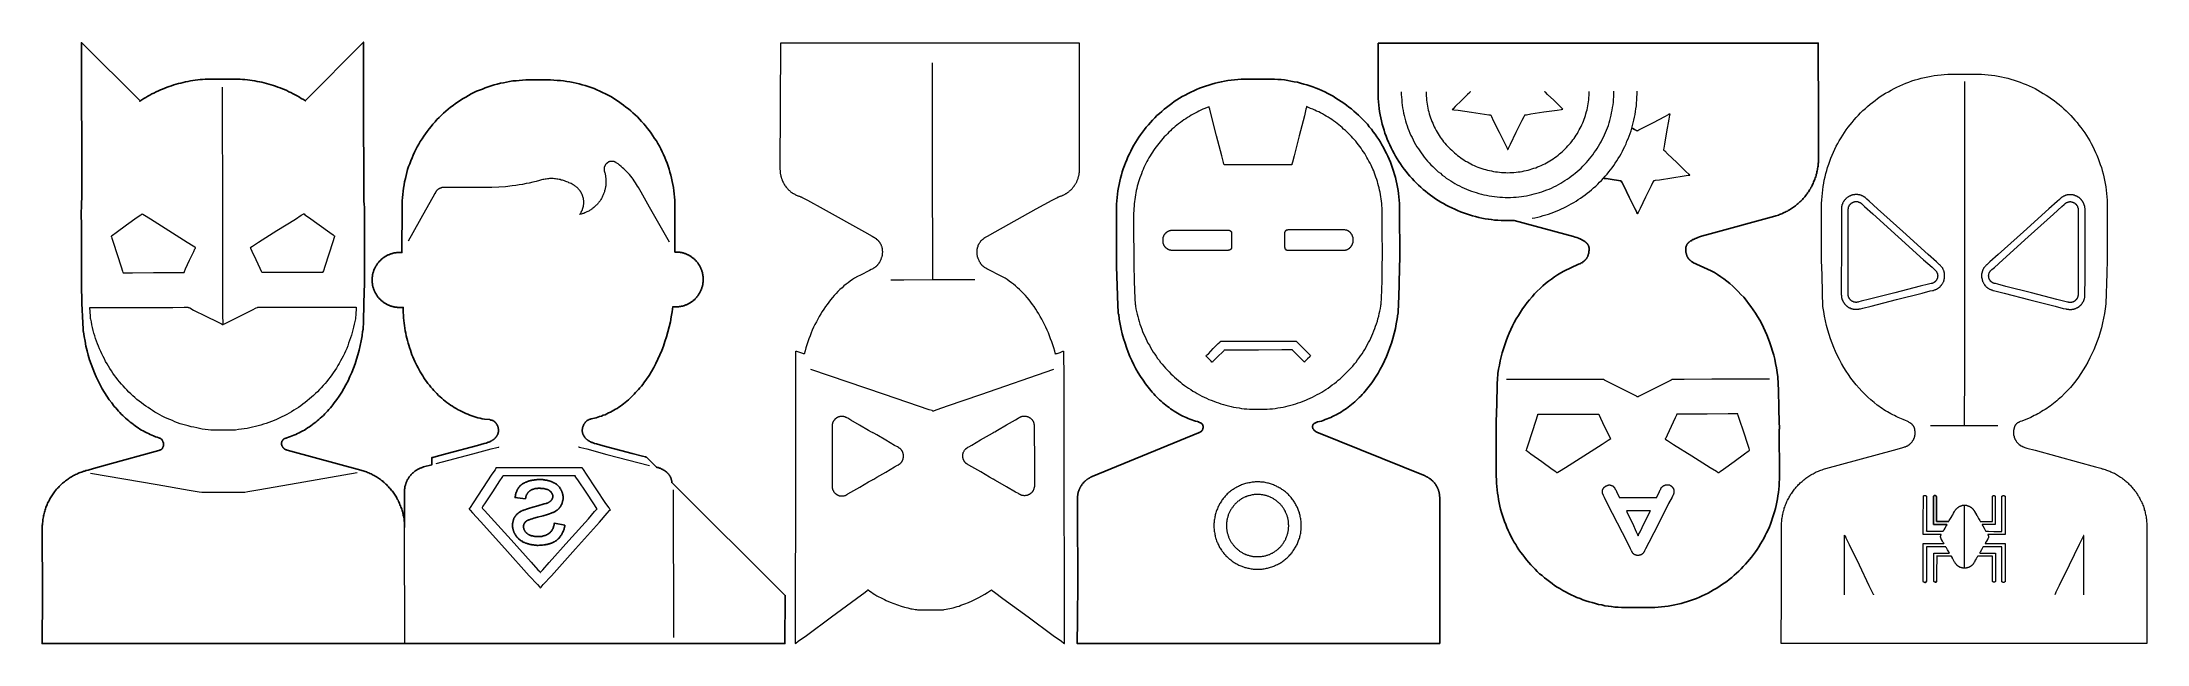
# Model space of a CAD drawing. Header units: inches. Extents: x 0 to 11, y 0 to 3.1.
import ezdxf

# ---------------------------------------------------------------- set-up
doc = ezdxf.new("R2010")
doc.units = ezdxf.units.IN
doc.header["$MEASUREMENT"] = 0
doc.layers.add('cut', color=18, linetype='Continuous', true_color=0x000000)
doc.layers.add('score', color=1, linetype='Continuous', true_color=0xff0000)

msp = doc.modelspace()

# ---------------------------------------------------------------- linework, layer by layer
at = {"layer": 'cut'}
for points in [[(1.673, 1.631), (1.673, 1.631), (1.673, 1.631), (1.674, 1.631), (1.674, 1.632), (1.674, 1.632), (1.674, 1.632), (1.674, 1.632), (1.674, 1.632), (1.674, 1.632), (1.674, 1.633), (1.674, 1.633), (1.674, 1.634), (1.674, 1.635), (1.674, 1.636), (1.675, 1.639), (1.675, 1.644), (1.677, 1.677), (1.68, 1.779), (1.682, 1.881), (1.683, 1.914), (1.683, 1.924), (1.683, 1.925), (1.683, 1.926), (1.683, 1.927), (1.683, 1.927), (1.683, 1.927), (1.683, 1.927), (1.683, 1.927), (1.683, 1.927), (1.683, 1.927), (1.682, 2.171), (1.682, 2.261), (1.682, 2.277), (1.681, 2.293), (1.68, 2.309), (1.679, 2.324), (1.679, 2.324), (1.679, 2.324), (1.679, 2.325), (1.679, 2.327), (1.679, 2.333), (1.679, 2.359), (1.679, 2.452), (1.678, 2.732), (1.678, 3.012), (1.678, 3.105), (1.677, 3.131), (1.677, 3.138), (1.677, 3.139), (1.677, 3.14), (1.677, 3.14), (1.677, 3.14), (1.373, 2.834), (1.374, 2.833), (1.364, 2.84), (1.353, 2.846), (1.343, 2.853), (1.332, 2.859), (1.321, 2.865), (1.31, 2.87), (1.299, 2.876), (1.288, 2.881), (1.277, 2.887), (1.266, 2.892), (1.254, 2.896), (1.243, 2.901), (1.231, 2.905), (1.219, 2.909), (1.208, 2.913), (1.196, 2.917), (1.184, 2.921), (1.172, 2.924), (1.159, 2.927), (1.147, 2.93), (1.135, 2.933), (1.122, 2.935), (1.11, 2.937), (1.097, 2.939), (1.084, 2.941), (1.072, 2.943), (1.059, 2.944), (1.046, 2.945), (1.033, 2.946), (1.02, 2.947), (1.007, 2.947), (0.994, 2.947), (0.993, 2.947), (0.89, 2.947), (0.877, 2.947), (0.864, 2.946), (0.851, 2.946), (0.838, 2.945), (0.825, 2.944), (0.812, 2.942), (0.799, 2.941), (0.787, 2.939), (0.774, 2.937), (0.761, 2.934), (0.749, 2.932), (0.737, 2.929), (0.724, 2.926), (0.712, 2.923), (0.7, 2.92), (0.688, 2.916), (0.676, 2.912), (0.664, 2.908), (0.653, 2.904), (0.641, 2.9), (0.629, 2.895), (0.618, 2.89), (0.607, 2.885), (0.596, 2.88), (0.584, 2.874), (0.573, 2.869), (0.563, 2.863), (0.552, 2.857), (0.541, 2.851), (0.531, 2.845), (0.52, 2.838), (0.51, 2.831), (0.511, 2.833), (0.205, 3.137), (0.207, 2.321), (0.207, 2.322), (0.206, 2.306), (0.205, 2.29), (0.205, 2.274), (0.204, 2.258), (0.205, 2.168), (0.205, 1.924), (0.205, 1.924), (0.205, 1.924), (0.205, 1.924), (0.205, 1.924), (0.205, 1.924), (0.205, 1.924), (0.205, 1.923), (0.205, 1.922), (0.205, 1.921), (0.205, 1.912), (0.206, 1.878), (0.208, 1.776), (0.212, 1.674), (0.214, 1.641), (0.214, 1.636), (0.215, 1.634), (0.215, 1.632), (0.215, 1.631), (0.215, 1.63), (0.215, 1.63), (0.215, 1.629), (0.215, 1.629), (0.215, 1.629), (0.215, 1.629), (0.215, 1.629), (0.215, 1.629), (0.216, 1.629), (0.216, 1.628), (0.216, 1.628), (0.216, 1.628), (0.219, 1.603), (0.224, 1.578), (0.229, 1.553), (0.235, 1.529), (0.241, 1.505), (0.248, 1.482), (0.256, 1.459), (0.264, 1.436), (0.273, 1.414), (0.282, 1.392), (0.292, 1.371), (0.303, 1.35), (0.314, 1.33), (0.326, 1.311), (0.338, 1.292), (0.35, 1.273), (0.364, 1.256), (0.377, 1.238), (0.384, 1.23), (0.391, 1.222), (0.399, 1.214), (0.406, 1.206), (0.413, 1.198), (0.421, 1.191), (0.429, 1.184), (0.436, 1.176), (0.444, 1.169), (0.452, 1.163), (0.46, 1.156), (0.468, 1.15), (0.477, 1.143), (0.485, 1.137), (0.493, 1.131), (0.502, 1.126), (0.51, 1.12), (0.519, 1.115), (0.528, 1.11), (0.537, 1.105), (0.546, 1.1), (0.555, 1.096), (0.564, 1.092), (0.573, 1.088), (0.582, 1.084), (0.592, 1.08), (0.601, 1.077), (0.61, 1.074), (0.612, 1.073), (0.613, 1.073), (0.614, 1.073), (0.615, 1.072), (0.615, 1.072), (0.616, 1.072), (0.617, 1.071), (0.618, 1.071), (0.618, 1.071), (0.619, 1.07), (0.619, 1.07), (0.62, 1.07), (0.62, 1.069), (0.621, 1.069), (0.621, 1.069), (0.622, 1.068), (0.622, 1.068), (0.623, 1.068), (0.623, 1.067), (0.623, 1.067), (0.624, 1.066), (0.624, 1.066), (0.625, 1.066), (0.625, 1.065), (0.625, 1.065), (0.625, 1.064), (0.626, 1.064), (0.626, 1.063), (0.627, 1.062), (0.627, 1.061), (0.628, 1.06), (0.629, 1.059), (0.629, 1.058), (0.63, 1.057), (0.63, 1.056), (0.631, 1.055), (0.631, 1.054), (0.631, 1.052), (0.632, 1.051), (0.632, 1.05), (0.633, 1.049), (0.633, 1.048), (0.633, 1.047), (0.634, 1.046), (0.634, 1.045), (0.634, 1.044), (0.634, 1.044), (0.634, 1.043), (0.634, 1.043), (0.634, 1.042), (0.634, 1.042), (0.634, 1.041), (0.634, 1.041), (0.634, 1.04), (0.634, 1.04), (0.634, 1.039), (0.634, 1.039), (0.634, 1.038), (0.634, 1.038), (0.634, 1.037), (0.634, 1.036), (0.634, 1.035), (0.634, 1.034), (0.633, 1.033), (0.633, 1.032), (0.633, 1.031), (0.633, 1.03), (0.632, 1.029), (0.632, 1.028), (0.631, 1.027), (0.631, 1.026), (0.631, 1.025), (0.63, 1.024), (0.63, 1.023), (0.629, 1.022), (0.629, 1.021), (0.628, 1.02), (0.628, 1.02), (0.628, 1.02), (0.628, 1.019), (0.627, 1.019), (0.627, 1.018), (0.627, 1.018), (0.626, 1.017), (0.626, 1.017), (0.625, 1.016), (0.625, 1.016), (0.625, 1.016), (0.624, 1.015), (0.624, 1.015), (0.623, 1.015), (0.623, 1.014), (0.622, 1.014), (0.622, 1.013), (0.622, 1.013), (0.621, 1.013), (0.62, 1.012), (0.62, 1.012), (0.619, 1.012), (0.619, 1.012), (0.618, 1.011), (0.617, 1.011), (0.616, 1.01), (0.614, 1.01), (0.613, 1.009), (0.609, 1.008), (0.59, 1.003), (0.362, 0.94), (0.268, 0.914), (0.24, 0.906), (0.232, 0.904), (0.23, 0.903), (0.23, 0.903), (0.23, 0.903), (0.229, 0.903), (0.229, 0.903), (0.223, 0.901), (0.217, 0.9), (0.211, 0.897), (0.205, 0.895), (0.199, 0.893), (0.193, 0.891), (0.187, 0.888), (0.181, 0.885), (0.175, 0.883), (0.169, 0.88), (0.164, 0.877), (0.158, 0.874), (0.153, 0.871), (0.147, 0.867), (0.142, 0.864), (0.137, 0.86), (0.132, 0.857), (0.127, 0.853), (0.122, 0.849), (0.117, 0.845), (0.112, 0.841), (0.107, 0.837), (0.102, 0.833), (0.098, 0.829), (0.093, 0.824), (0.089, 0.82), (0.085, 0.815), (0.08, 0.811), (0.076, 0.806), (0.072, 0.801), (0.068, 0.797), (0.065, 0.792), (0.061, 0.787), (0.057, 0.782), (0.054, 0.776), (0.05, 0.771), (0.047, 0.766), (0.044, 0.761), (0.041, 0.755), (0.038, 0.75), (0.035, 0.744), (0.032, 0.739), (0.029, 0.733), (0.027, 0.727), (0.024, 0.721), (0.022, 0.716), (0.02, 0.71), (0.018, 0.704), (0.016, 0.698), (0.014, 0.692), (0.012, 0.686), (0.011, 0.679), (0.009, 0.673), (0.008, 0.667), (0.007, 0.661), (0.005, 0.655), (0.004, 0.648), (0.004, 0.642), (0.003, 0.635), (0.002, 0.629), (0.002, 0.622), (0.001, 0.616), (0.001, 0.609), (0.001, 0.603), (0.002, 0.25), (0, 0), (3.877, 0), (3.879, 0.252), (3.286, 0.841), (3.286, 0.843), (3.286, 0.845), (3.286, 0.846), (3.286, 0.848), (3.286, 0.85), (3.285, 0.852), (3.285, 0.853), (3.285, 0.855), (3.284, 0.857), (3.284, 0.858), (3.283, 0.86), (3.283, 0.862), (3.282, 0.863), (3.282, 0.865), (3.281, 0.866), (3.28, 0.868), (3.28, 0.869), (3.279, 0.871), (3.278, 0.873), (3.277, 0.874), (3.276, 0.876), (3.275, 0.877), (3.274, 0.879), (3.273, 0.88), (3.272, 0.881), (3.271, 0.883), (3.27, 0.884), (3.269, 0.886), (3.268, 0.887), (3.266, 0.888), (3.265, 0.89), (3.264, 0.891), (3.262, 0.892), (3.261, 0.894), (3.26, 0.895), (3.258, 0.896), (3.257, 0.897), (3.255, 0.899), (3.254, 0.9), (3.252, 0.901), (3.251, 0.902), (3.249, 0.903), (3.247, 0.904), (3.246, 0.905), (3.244, 0.906), (3.242, 0.907), (3.24, 0.908), (3.239, 0.909), (3.235, 0.911), (3.231, 0.913), (3.227, 0.915), (3.223, 0.916), (3.219, 0.918), (3.215, 0.919), (3.211, 0.92), (3.206, 0.921), (3.177, 0.95), (3.161, 0.966), (3.156, 0.971), (3.155, 0.973), (3.154, 0.973), (3.154, 0.973), (3.154, 0.973), (3.154, 0.973), (3.154, 0.973), (3.154, 0.973), (3.154, 0.973), (3.154, 0.973), (3.154, 0.973), (3.153, 0.973), (3.149, 0.975), (3.133, 0.979), (3.08, 0.993), (2.929, 1.032), (2.894, 1.042), (2.884, 1.045), (2.88, 1.046), (2.876, 1.048), (2.872, 1.049), (2.869, 1.05), (2.866, 1.052), (2.862, 1.053), (2.861, 1.054), (2.859, 1.055), (2.858, 1.056), (2.856, 1.057), (2.855, 1.057), (2.853, 1.058), (2.852, 1.059), (2.851, 1.06), (2.849, 1.061), (2.848, 1.062), (2.847, 1.063), (2.845, 1.064), (2.844, 1.065), (2.843, 1.066), (2.842, 1.067), (2.841, 1.068), (2.839, 1.069), (2.838, 1.07), (2.837, 1.071), (2.836, 1.073), (2.835, 1.074), (2.834, 1.075), (2.833, 1.076), (2.832, 1.077), (2.831, 1.078), (2.831, 1.08), (2.83, 1.081), (2.829, 1.082), (2.828, 1.083), (2.827, 1.084), (2.827, 1.086), (2.826, 1.087), (2.825, 1.088), (2.825, 1.089), (2.824, 1.09), (2.824, 1.092), (2.823, 1.093), (2.823, 1.094), (2.822, 1.095), (2.822, 1.097), (2.821, 1.098), (2.821, 1.099), (2.821, 1.1), (2.82, 1.101), (2.82, 1.103), (2.82, 1.104), (2.82, 1.105), (2.82, 1.106), (2.819, 1.107), (2.819, 1.109), (2.819, 1.11), (2.819, 1.111), (2.819, 1.112), (2.819, 1.114), (2.819, 1.115), (2.819, 1.116), (2.819, 1.117), (2.819, 1.118), (2.82, 1.12), (2.82, 1.121), (2.82, 1.122), (2.82, 1.123), (2.82, 1.125), (2.821, 1.126), (2.821, 1.127), (2.821, 1.128), (2.822, 1.129), (2.822, 1.131), (2.822, 1.132), (2.823, 1.133), (2.824, 1.135), (2.825, 1.138), (2.826, 1.14), (2.827, 1.143), (2.828, 1.145), (2.829, 1.147), (2.83, 1.148), (2.831, 1.149), (2.832, 1.15), (2.832, 1.151), (2.833, 1.152), (2.834, 1.153), (2.835, 1.154), (2.835, 1.155), (2.836, 1.156), (2.837, 1.157), (2.838, 1.158), (2.839, 1.159), (2.84, 1.16), (2.84, 1.161), (2.841, 1.161), (2.842, 1.162), (2.843, 1.163), (2.844, 1.164), (2.845, 1.164), (2.846, 1.165), (2.847, 1.166), (2.848, 1.166), (2.849, 1.167), (2.85, 1.167), (2.851, 1.168), (2.852, 1.168), (2.853, 1.169), (2.854, 1.169), (2.855, 1.17), (2.857, 1.17), (2.859, 1.171), (2.862, 1.172), (2.865, 1.173), (2.891, 1.179), (2.901, 1.182), (2.91, 1.185), (2.92, 1.188), (2.929, 1.192), (2.938, 1.195), (2.948, 1.199), (2.957, 1.204), (2.966, 1.208), (2.975, 1.213), (2.984, 1.218), (2.992, 1.223), (3.001, 1.228), (3.01, 1.234), (3.018, 1.24), (3.027, 1.246), (3.035, 1.252), (3.043, 1.259), (3.052, 1.266), (3.06, 1.273), (3.068, 1.28), (3.075, 1.287), (3.083, 1.295), (3.091, 1.302), (3.098, 1.31), (3.106, 1.319), (3.113, 1.327), (3.12, 1.335), (3.128, 1.344), (3.135, 1.353), (3.141, 1.362), (3.155, 1.381), (3.168, 1.4), (3.18, 1.42), (3.192, 1.441), (3.203, 1.462), (3.214, 1.484), (3.224, 1.507), (3.234, 1.53), (3.243, 1.553), (3.251, 1.577), (3.259, 1.602), (3.266, 1.627), (3.273, 1.653), (3.279, 1.679), (3.284, 1.705), (3.288, 1.732), (3.292, 1.759), (3.294, 1.758), (3.296, 1.758), (3.3, 1.758), (3.303, 1.758), (3.307, 1.758), (3.311, 1.758), (3.315, 1.758), (3.318, 1.758), (3.322, 1.758), (3.326, 1.759), (3.329, 1.759), (3.333, 1.76), (3.336, 1.761), (3.34, 1.761), (3.343, 1.762), (3.347, 1.763), (3.35, 1.764), (3.353, 1.765), (3.357, 1.767), (3.36, 1.768), (3.363, 1.769), (3.366, 1.77), (3.369, 1.772), (3.373, 1.774), (3.376, 1.775), (3.379, 1.777), (3.382, 1.779), (3.385, 1.78), (3.387, 1.782), (3.39, 1.784), (3.393, 1.786), (3.396, 1.788), (3.398, 1.791), (3.401, 1.793), (3.404, 1.795), (3.406, 1.797), (3.409, 1.8), (3.411, 1.802), (3.413, 1.805), (3.416, 1.807), (3.418, 1.81), (3.42, 1.813), (3.422, 1.816), (3.424, 1.818), (3.426, 1.821), (3.428, 1.824), (3.43, 1.827), (3.432, 1.83), (3.433, 1.833), (3.435, 1.836), (3.436, 1.839), (3.438, 1.842), (3.439, 1.846), (3.441, 1.849), (3.442, 1.852), (3.443, 1.855), (3.444, 1.859), (3.445, 1.862), (3.446, 1.866), (3.447, 1.869), (3.448, 1.872), (3.448, 1.876), (3.449, 1.879), (3.449, 1.883), (3.45, 1.887), (3.45, 1.89), (3.45, 1.894), (3.45, 1.898), (3.45, 1.901), (3.45, 1.905), (3.45, 1.909), (3.45, 1.912), (3.45, 1.916), (3.449, 1.92), (3.449, 1.923), (3.448, 1.927), (3.447, 1.93), (3.447, 1.934), (3.446, 1.937), (3.445, 1.941), (3.444, 1.944), (3.443, 1.947), (3.442, 1.951), (3.44, 1.954), (3.439, 1.957), (3.438, 1.96), (3.436, 1.963), (3.435, 1.967), (3.433, 1.97), (3.431, 1.973), (3.43, 1.976), (3.428, 1.979), (3.426, 1.981), (3.424, 1.984), (3.422, 1.987), (3.42, 1.99), (3.417, 1.992), (3.415, 1.995), (3.413, 1.998), (3.411, 2), (3.408, 2.003), (3.406, 2.005), (3.403, 2.007), (3.401, 2.01), (3.398, 2.012), (3.395, 2.014), (3.393, 2.016), (3.39, 2.018), (3.387, 2.02), (3.384, 2.022), (3.381, 2.024), (3.378, 2.026), (3.375, 2.027), (3.372, 2.029), (3.369, 2.03), (3.366, 2.032), (3.363, 2.033), (3.359, 2.035), (3.356, 2.036), (3.353, 2.037), (3.349, 2.038), (3.346, 2.039), (3.343, 2.04), (3.339, 2.041), (3.336, 2.042), (3.332, 2.042), (3.329, 2.043), (3.325, 2.043), (3.321, 2.044), (3.318, 2.044), (3.314, 2.044), (3.31, 2.044), (3.307, 2.044), (3.306, 2.044), (3.306, 2.044), (3.305, 2.044), (3.303, 2.044), (3.303, 2.044), (3.303, 2.044), (3.303, 2.044), (3.303, 2.045), (3.303, 2.047), (3.303, 2.054), (3.303, 2.081), (3.303, 2.162), (3.303, 2.243), (3.303, 2.27), (3.303, 2.277), (3.303, 2.279), (3.303, 2.279), (3.303, 2.28), (3.303, 2.28), (3.303, 2.28), (3.302, 2.297), (3.302, 2.314), (3.301, 2.331), (3.299, 2.347), (3.297, 2.364), (3.295, 2.381), (3.292, 2.397), (3.289, 2.413), (3.285, 2.43), (3.281, 2.446), (3.277, 2.461), (3.272, 2.477), (3.267, 2.492), (3.262, 2.508), (3.256, 2.523), (3.25, 2.538), (3.243, 2.553), (3.237, 2.567), (3.229, 2.582), (3.222, 2.596), (3.214, 2.61), (3.206, 2.624), (3.197, 2.637), (3.188, 2.651), (3.179, 2.664), (3.17, 2.677), (3.16, 2.689), (3.15, 2.702), (3.14, 2.714), (3.129, 2.726), (3.118, 2.737), (3.107, 2.749), (3.096, 2.76), (3.084, 2.771), (3.072, 2.781), (3.06, 2.791), (3.047, 2.801), (3.035, 2.811), (3.022, 2.82), (3.009, 2.83), (2.995, 2.838), (2.982, 2.847), (2.968, 2.855), (2.954, 2.863), (2.94, 2.87), (2.925, 2.877), (2.911, 2.884), (2.896, 2.891), (2.881, 2.897), (2.866, 2.902), (2.85, 2.908), (2.835, 2.913), (2.819, 2.917), (2.803, 2.922), (2.787, 2.926), (2.771, 2.929), (2.755, 2.932), (2.738, 2.935), (2.722, 2.937), (2.705, 2.939), (2.688, 2.94), (2.671, 2.941), (2.654, 2.942), (2.637, 2.942), (2.637, 2.942), (2.637, 2.942), (2.637, 2.942), (2.637, 2.942), (2.636, 2.942), (2.633, 2.942), (2.622, 2.942), (2.589, 2.942), (2.557, 2.942), (2.546, 2.942), (2.543, 2.942), (2.542, 2.942), (2.542, 2.942), (2.542, 2.942), (2.542, 2.942), (2.542, 2.942), (2.524, 2.942), (2.507, 2.941), (2.49, 2.94), (2.474, 2.938), (2.457, 2.937), (2.44, 2.934), (2.424, 2.931), (2.408, 2.928), (2.392, 2.925), (2.376, 2.921), (2.36, 2.916), (2.344, 2.912), (2.329, 2.907), (2.313, 2.901), (2.298, 2.895), (2.283, 2.889), (2.268, 2.883), (2.254, 2.876), (2.239, 2.869), (2.225, 2.861), (2.211, 2.853), (2.197, 2.845), (2.184, 2.837), (2.171, 2.828), (2.157, 2.819), (2.145, 2.809), (2.132, 2.8), (2.12, 2.79), (2.107, 2.779), (2.095, 2.769), (2.084, 2.758), (2.072, 2.747), (2.061, 2.735), (2.051, 2.724), (2.04, 2.712), (2.03, 2.699), (2.02, 2.687), (2.01, 2.674), (2.001, 2.661), (1.992, 2.648), (1.983, 2.635), (1.974, 2.621), (1.966, 2.607), (1.958, 2.593), (1.951, 2.579), (1.944, 2.565), (1.937, 2.55), (1.931, 2.535), (1.925, 2.52), (1.919, 2.505), (1.913, 2.49), (1.908, 2.474), (1.904, 2.459), (1.9, 2.443), (1.896, 2.427), (1.892, 2.411), (1.889, 2.394), (1.886, 2.378), (1.884, 2.361), (1.882, 2.345), (1.881, 2.328), (1.88, 2.311), (1.879, 2.294), (1.879, 2.277), (1.878, 2.041), (1.875, 2.041), (1.872, 2.041), (1.869, 2.042), (1.866, 2.042), (1.862, 2.042), (1.858, 2.041), (1.855, 2.041), (1.851, 2.041), (1.847, 2.04), (1.844, 2.04), (1.84, 2.039), (1.837, 2.039), (1.833, 2.038), (1.83, 2.037), (1.826, 2.036), (1.823, 2.035), (1.82, 2.034), (1.816, 2.033), (1.813, 2.032), (1.81, 2.03), (1.807, 2.029), (1.803, 2.027), (1.8, 2.026), (1.797, 2.024), (1.794, 2.022), (1.791, 2.021), (1.788, 2.019), (1.785, 2.017), (1.783, 2.015), (1.78, 2.013), (1.777, 2.011), (1.774, 2.009), (1.772, 2.006), (1.769, 2.004), (1.767, 2.002), (1.764, 1.999), (1.762, 1.997), (1.76, 1.994), (1.757, 1.992), (1.755, 1.989), (1.753, 1.986), (1.751, 1.984), (1.749, 1.981), (1.747, 1.978), (1.745, 1.975), (1.743, 1.972), (1.741, 1.969), (1.74, 1.966), (1.738, 1.963), (1.737, 1.96), (1.735, 1.957), (1.734, 1.954), (1.732, 1.95), (1.731, 1.947), (1.73, 1.944), (1.729, 1.941), (1.728, 1.937), (1.727, 1.934), (1.726, 1.93), (1.725, 1.927), (1.725, 1.923), (1.724, 1.92), (1.724, 1.916), (1.723, 1.913), (1.723, 1.909), (1.723, 1.905), (1.723, 1.902), (1.722, 1.898), (1.723, 1.894), (1.723, 1.891), (1.723, 1.887), (1.723, 1.883), (1.724, 1.88), (1.724, 1.876), (1.725, 1.873), (1.725, 1.869), (1.726, 1.866), (1.727, 1.862), (1.728, 1.859), (1.729, 1.855), (1.73, 1.852), (1.731, 1.849), (1.733, 1.845), (1.734, 1.842), (1.735, 1.839), (1.737, 1.836), (1.738, 1.833), (1.74, 1.83), (1.742, 1.827), (1.743, 1.824), (1.745, 1.821), (1.747, 1.818), (1.749, 1.815), (1.751, 1.812), (1.753, 1.809), (1.755, 1.807), (1.758, 1.804), (1.76, 1.802), (1.762, 1.799), (1.765, 1.797), (1.767, 1.794), (1.77, 1.792), (1.772, 1.79), (1.775, 1.787), (1.778, 1.785), (1.78, 1.783), (1.783, 1.781), (1.786, 1.779), (1.789, 1.777), (1.792, 1.775), (1.795, 1.774), (1.798, 1.772), (1.801, 1.77), (1.804, 1.769), (1.807, 1.767), (1.81, 1.766), (1.814, 1.765), (1.817, 1.763), (1.82, 1.762), (1.823, 1.761), (1.827, 1.76), (1.83, 1.759), (1.834, 1.758), (1.837, 1.758), (1.841, 1.757), (1.844, 1.756), (1.848, 1.756), (1.851, 1.756), (1.855, 1.755), (1.859, 1.755), (1.862, 1.755), (1.866, 1.755), (1.885, 1.755), (1.885, 1.741), (1.885, 1.728), (1.886, 1.714), (1.887, 1.7), (1.888, 1.687), (1.89, 1.673), (1.891, 1.66), (1.893, 1.647), (1.895, 1.633), (1.898, 1.62), (1.901, 1.607), (1.903, 1.595), (1.907, 1.582), (1.91, 1.569), (1.914, 1.557), (1.917, 1.545), (1.922, 1.532), (1.926, 1.52), (1.93, 1.508), (1.935, 1.497), (1.94, 1.485), (1.945, 1.473), (1.95, 1.462), (1.956, 1.451), (1.962, 1.44), (1.968, 1.429), (1.974, 1.418), (1.98, 1.408), (1.987, 1.398), (1.993, 1.387), (2, 1.377), (2.007, 1.368), (2.014, 1.358), (2.022, 1.349), (2.029, 1.339), (2.037, 1.33), (2.045, 1.322), (2.053, 1.313), (2.061, 1.305), (2.069, 1.296), (2.078, 1.288), (2.087, 1.281), (2.095, 1.273), (2.104, 1.266), (2.113, 1.259), (2.123, 1.252), (2.132, 1.245), (2.142, 1.239), (2.151, 1.233), (2.161, 1.227), (2.171, 1.221), (2.181, 1.216), (2.191, 1.211), (2.201, 1.206), (2.211, 1.201), (2.222, 1.197), (2.232, 1.193), (2.243, 1.189), (2.254, 1.186), (2.264, 1.182), (2.275, 1.179), (2.286, 1.177), (2.297, 1.174), (2.309, 1.172), (2.336, 1.169), (2.339, 1.168), (2.342, 1.167), (2.345, 1.167), (2.346, 1.166), (2.347, 1.166), (2.348, 1.166), (2.35, 1.165), (2.351, 1.165), (2.352, 1.165), (2.353, 1.164), (2.354, 1.164), (2.355, 1.163), (2.356, 1.163), (2.357, 1.162), (2.358, 1.161), (2.359, 1.161), (2.36, 1.16), (2.361, 1.159), (2.362, 1.159), (2.362, 1.158), (2.363, 1.157), (2.364, 1.156), (2.365, 1.156), (2.366, 1.155), (2.367, 1.154), (2.367, 1.153), (2.368, 1.152), (2.369, 1.151), (2.37, 1.15), (2.37, 1.149), (2.371, 1.148), (2.372, 1.147), (2.372, 1.146), (2.373, 1.145), (2.374, 1.144), (2.374, 1.143), (2.375, 1.142), (2.376, 1.141), (2.376, 1.139), (2.377, 1.138), (2.377, 1.137), (2.378, 1.136), (2.378, 1.135), (2.378, 1.134), (2.379, 1.133), (2.379, 1.131), (2.38, 1.13), (2.38, 1.129), (2.38, 1.128), (2.381, 1.127), (2.381, 1.126), (2.381, 1.124), (2.381, 1.123), (2.382, 1.122), (2.382, 1.121), (2.382, 1.12), (2.382, 1.118), (2.382, 1.117), (2.382, 1.116), (2.382, 1.115), (2.382, 1.114), (2.382, 1.112), (2.382, 1.111), (2.382, 1.11), (2.382, 1.109), (2.382, 1.108), (2.382, 1.106), (2.382, 1.105), (2.382, 1.104), (2.381, 1.103), (2.381, 1.102), (2.381, 1.1), (2.38, 1.099), (2.38, 1.098), (2.38, 1.097), (2.379, 1.096), (2.379, 1.094), (2.378, 1.093), (2.378, 1.092), (2.377, 1.091), (2.377, 1.09), (2.376, 1.088), (2.375, 1.087), (2.375, 1.086), (2.374, 1.085), (2.373, 1.084), (2.372, 1.083), (2.372, 1.081), (2.371, 1.08), (2.37, 1.079), (2.369, 1.078), (2.368, 1.077), (2.367, 1.076), (2.366, 1.075), (2.365, 1.074), (2.364, 1.072), (2.363, 1.071), (2.362, 1.07), (2.361, 1.069), (2.36, 1.068), (2.358, 1.067), (2.357, 1.066), (2.356, 1.065), (2.355, 1.064), (2.353, 1.063), (2.352, 1.063), (2.351, 1.062), (2.349, 1.061), (2.348, 1.06), (2.346, 1.059), (2.345, 1.058), (2.344, 1.057), (2.342, 1.057), (2.339, 1.055), (2.336, 1.054), (2.332, 1.052), (2.329, 1.051), (2.325, 1.049), (2.317, 1.047), (2.308, 1.044), (2.272, 1.034), (2.115, 0.992), (2.057, 0.977), (2.04, 0.972), (2.036, 0.971), (2.035, 0.971), (2.034, 0.971), (2.034, 0.971), (2.034, 0.971), (2.034, 0.971), (2.034, 0.971), (2.034, 0.971), (2.034, 0.971), (2.034, 0.971), (2.034, 0.97), (2.034, 0.969), (2.034, 0.965), (2.034, 0.952), (2.034, 0.939), (2.034, 0.935), (2.034, 0.934), (2.034, 0.933), (2.034, 0.933), (2.034, 0.933), (2.034, 0.933), (2.034, 0.933), (1.991, 0.922), (1.988, 0.921), (1.985, 0.92), (1.983, 0.919), (1.98, 0.918), (1.977, 0.917), (1.975, 0.916), (1.972, 0.915), (1.97, 0.914), (1.967, 0.913), (1.965, 0.912), (1.962, 0.91), (1.96, 0.909), (1.957, 0.908), (1.955, 0.906), (1.953, 0.905), (1.951, 0.903), (1.948, 0.902), (1.946, 0.9), (1.944, 0.899), (1.942, 0.897), (1.94, 0.895), (1.938, 0.893), (1.936, 0.892), (1.934, 0.89), (1.932, 0.888), (1.93, 0.886), (1.928, 0.884), (1.926, 0.882), (1.924, 0.88), (1.923, 0.878), (1.921, 0.876), (1.919, 0.874), (1.918, 0.872), (1.916, 0.87), (1.914, 0.867), (1.913, 0.865), (1.912, 0.863), (1.91, 0.86), (1.909, 0.858), (1.907, 0.856), (1.906, 0.853), (1.905, 0.851), (1.904, 0.849), (1.903, 0.846), (1.902, 0.844), (1.901, 0.841), (1.9, 0.838), (1.899, 0.836), (1.898, 0.833), (1.897, 0.831), (1.896, 0.828), (1.896, 0.825), (1.895, 0.823), (1.894, 0.82), (1.894, 0.817), (1.893, 0.815), (1.893, 0.812), (1.893, 0.809), (1.892, 0.806), (1.892, 0.804), (1.892, 0.801), (1.892, 0.798), (1.892, 0.795), (1.892, 0.792), (1.892, 0.792), (1.892, 0.792), (1.892, 0.792), (1.892, 0.792), (1.892, 0.791), (1.892, 0.789), (1.892, 0.778), (1.892, 0.74), (1.892, 0.607), (1.892, 0.613), (1.892, 0.62), (1.891, 0.626), (1.891, 0.633), (1.89, 0.639), (1.889, 0.646), (1.889, 0.652), (1.888, 0.658), (1.886, 0.665), (1.885, 0.671), (1.884, 0.677), (1.882, 0.683), (1.881, 0.689), (1.879, 0.695), (1.877, 0.701), (1.875, 0.707), (1.873, 0.713), (1.871, 0.719), (1.868, 0.725), (1.866, 0.731), (1.863, 0.737), (1.861, 0.742), (1.858, 0.748), (1.855, 0.753), (1.852, 0.759), (1.849, 0.764), (1.846, 0.77), (1.842, 0.775), (1.839, 0.78), (1.835, 0.785), (1.832, 0.79), (1.828, 0.795), (1.824, 0.8), (1.82, 0.805), (1.816, 0.81), (1.812, 0.814), (1.808, 0.819), (1.803, 0.823), (1.799, 0.828), (1.794, 0.832), (1.79, 0.836), (1.785, 0.841), (1.78, 0.845), (1.776, 0.849), (1.771, 0.852), (1.766, 0.856), (1.761, 0.86), (1.755, 0.864), (1.75, 0.867), (1.745, 0.87), (1.739, 0.874), (1.734, 0.877), (1.728, 0.88), (1.723, 0.883), (1.717, 0.886), (1.711, 0.888), (1.705, 0.891), (1.699, 0.894), (1.693, 0.896), (1.687, 0.898), (1.681, 0.9), (1.675, 0.902), (1.669, 0.904), (1.663, 0.906), (1.298, 1.005), (1.279, 1.01), (1.275, 1.012), (1.273, 1.012), (1.272, 1.013), (1.27, 1.013), (1.269, 1.014), (1.269, 1.014), (1.268, 1.014), (1.267, 1.015), (1.267, 1.015), (1.266, 1.015), (1.266, 1.016), (1.265, 1.016), (1.265, 1.016), (1.264, 1.017), (1.264, 1.017), (1.263, 1.017), (1.263, 1.018), (1.262, 1.018), (1.262, 1.019), (1.261, 1.019), (1.261, 1.02), (1.26, 1.02), (1.26, 1.021), (1.26, 1.021), (1.259, 1.022), (1.258, 1.023), (1.257, 1.024), (1.256, 1.025), (1.256, 1.026), (1.255, 1.027), (1.254, 1.028), (1.254, 1.029), (1.253, 1.03), (1.253, 1.031), (1.252, 1.032), (1.252, 1.033), (1.251, 1.034), (1.251, 1.035), (1.251, 1.036), (1.251, 1.037), (1.25, 1.038), (1.25, 1.039), (1.25, 1.039), (1.25, 1.04), (1.25, 1.04), (1.25, 1.041), (1.25, 1.041), (1.25, 1.042), (1.25, 1.042), (1.25, 1.043), (1.25, 1.043), (1.25, 1.044), (1.25, 1.044), (1.25, 1.044), (1.25, 1.045), (1.25, 1.045), (1.25, 1.046), (1.25, 1.046), (1.25, 1.047), (1.25, 1.047), (1.25, 1.048), (1.25, 1.048), (1.25, 1.049), (1.25, 1.05), (1.25, 1.05), (1.251, 1.051), (1.251, 1.052), (1.251, 1.053), (1.252, 1.054), (1.252, 1.055), (1.252, 1.056), (1.253, 1.057), (1.253, 1.058), (1.254, 1.059), (1.254, 1.06), (1.255, 1.06), (1.255, 1.061), (1.256, 1.062), (1.256, 1.063), (1.257, 1.063), (1.257, 1.064), (1.257, 1.064), (1.258, 1.064), (1.258, 1.065), (1.258, 1.065), (1.259, 1.066), (1.259, 1.066), (1.26, 1.066), (1.26, 1.067), (1.261, 1.067), (1.261, 1.067), (1.262, 1.068), (1.262, 1.068), (1.263, 1.069), (1.263, 1.069), (1.264, 1.069), (1.265, 1.07), (1.266, 1.07), (1.266, 1.07), (1.267, 1.071), (1.268, 1.071), (1.27, 1.072), (1.272, 1.073), (1.274, 1.073), (1.277, 1.074), (1.286, 1.077), (1.296, 1.081), (1.305, 1.084), (1.314, 1.088), (1.324, 1.092), (1.333, 1.096), (1.342, 1.1), (1.351, 1.105), (1.36, 1.11), (1.369, 1.115), (1.377, 1.12), (1.386, 1.126), (1.395, 1.131), (1.403, 1.137), (1.412, 1.143), (1.42, 1.15), (1.428, 1.156), (1.436, 1.163), (1.444, 1.169), (1.452, 1.176), (1.46, 1.184), (1.468, 1.191), (1.475, 1.199), (1.483, 1.206), (1.49, 1.214), (1.497, 1.222), (1.505, 1.23), (1.512, 1.239), (1.518, 1.247), (1.525, 1.256), (1.539, 1.274), (1.551, 1.292), (1.564, 1.312), (1.575, 1.331), (1.586, 1.351), (1.597, 1.372), (1.607, 1.394), (1.617, 1.415), (1.625, 1.438), (1.634, 1.46), (1.641, 1.484), (1.648, 1.507), (1.655, 1.531), (1.66, 1.556), (1.665, 1.581), (1.67, 1.606)], [(6.973, 3.135), (6.973, 2.88), (6.973, 2.863), (6.974, 2.846), (6.975, 2.828), (6.977, 2.811), (6.979, 2.794), (6.981, 2.778), (6.984, 2.761), (6.987, 2.744), (6.991, 2.728), (6.995, 2.712), (6.999, 2.696), (7.004, 2.68), (7.009, 2.664), (7.015, 2.649), (7.021, 2.633), (7.027, 2.618), (7.034, 2.603), (7.041, 2.588), (7.048, 2.574), (7.056, 2.559), (7.064, 2.545), (7.072, 2.531), (7.081, 2.517), (7.09, 2.504), (7.099, 2.491), (7.109, 2.477), (7.119, 2.465), (7.129, 2.452), (7.139, 2.44), (7.15, 2.428), (7.161, 2.416), (7.173, 2.404), (7.184, 2.393), (7.196, 2.382), (7.208, 2.371), (7.221, 2.361), (7.233, 2.351), (7.246, 2.341), (7.259, 2.332), (7.273, 2.322), (7.286, 2.313), (7.3, 2.305), (7.314, 2.297), (7.329, 2.289), (7.343, 2.281), (7.358, 2.274), (7.373, 2.267), (7.388, 2.26), (7.403, 2.254), (7.418, 2.248), (7.434, 2.243), (7.45, 2.238), (7.466, 2.233), (7.482, 2.229), (7.498, 2.225), (7.514, 2.221), (7.531, 2.218), (7.548, 2.216), (7.564, 2.213), (7.581, 2.211), (7.598, 2.21), (7.616, 2.209), (7.633, 2.208), (7.65, 2.208), (7.683, 2.209), (7.947, 2.137), (7.992, 2.125), (8.002, 2.122), (8.011, 2.119), (8.019, 2.116), (8.023, 2.114), (8.027, 2.113), (8.03, 2.111), (8.034, 2.11), (8.037, 2.108), (8.04, 2.106), (8.043, 2.104), (8.046, 2.103), (8.049, 2.101), (8.052, 2.099), (8.053, 2.098), (8.054, 2.097), (8.056, 2.096), (8.057, 2.095), (8.058, 2.094), (8.059, 2.093), (8.06, 2.092), (8.061, 2.091), (8.062, 2.09), (8.063, 2.089), (8.064, 2.088), (8.065, 2.087), (8.066, 2.086), (8.066, 2.085), (8.067, 2.084), (8.068, 2.083), (8.068, 2.082), (8.069, 2.081), (8.07, 2.08), (8.07, 2.079), (8.071, 2.078), (8.071, 2.077), (8.071, 2.076), (8.072, 2.075), (8.072, 2.073), (8.072, 2.072), (8.073, 2.071), (8.073, 2.07), (8.073, 2.069), (8.073, 2.068), (8.074, 2.067), (8.074, 2.066), (8.074, 2.064), (8.074, 2.063), (8.074, 2.062), (8.074, 2.061), (8.074, 2.059), (8.074, 2.056), (8.074, 2.054), (8.074, 2.052), (8.073, 2.048), (8.073, 2.043), (8.073, 2.041), (8.072, 2.039), (8.072, 2.037), (8.071, 2.035), (8.071, 2.033), (8.07, 2.031), (8.07, 2.029), (8.069, 2.027), (8.068, 2.025), (8.068, 2.023), (8.067, 2.021), (8.066, 2.019), (8.065, 2.017), (8.064, 2.015), (8.063, 2.014), (8.062, 2.012), (8.061, 2.011), (8.06, 2.01), (8.06, 2.009), (8.059, 2.008), (8.058, 2.007), (8.058, 2.006), (8.057, 2.005), (8.056, 2.004), (8.055, 2.003), (8.054, 2.003), (8.053, 2.002), (8.052, 2.001), (8.052, 2), (8.051, 1.999), (8.05, 1.998), (8.048, 1.997), (8.046, 1.995), (8.044, 1.994), (8.041, 1.992), (8.039, 1.99), (8.036, 1.988), (8.033, 1.987), (8.03, 1.985), (8.026, 1.983), (8.019, 1.98), (7.943, 1.945), (7.926, 1.935), (7.91, 1.925), (7.894, 1.915), (7.878, 1.903), (7.863, 1.892), (7.847, 1.879), (7.833, 1.867), (7.818, 1.853), (7.804, 1.84), (7.79, 1.825), (7.777, 1.811), (7.764, 1.795), (7.751, 1.78), (7.739, 1.763), (7.727, 1.747), (7.716, 1.73), (7.705, 1.713), (7.694, 1.695), (7.684, 1.677), (7.675, 1.658), (7.665, 1.639), (7.657, 1.62), (7.649, 1.6), (7.641, 1.58), (7.634, 1.56), (7.627, 1.539), (7.621, 1.518), (7.615, 1.497), (7.61, 1.476), (7.606, 1.454), (7.602, 1.432), (7.598, 1.41), (7.598, 1.408), (7.598, 1.406), (7.598, 1.401), (7.597, 1.388), (7.595, 1.35), (7.592, 1.251), (7.59, 1.158), (7.59, 1.128), (7.59, 1.12), (7.59, 1.119), (7.59, 1.118), (7.59, 1.117), (7.59, 1.117), (7.59, 1.117), (7.59, 1.117), (7.59, 1.117), (7.59, 1.117), (7.59, 1.117), (7.59, 0.873), (7.591, 0.856), (7.591, 0.838), (7.592, 0.821), (7.594, 0.803), (7.596, 0.786), (7.599, 0.769), (7.601, 0.752), (7.605, 0.735), (7.608, 0.718), (7.612, 0.702), (7.617, 0.685), (7.622, 0.669), (7.627, 0.653), (7.633, 0.637), (7.639, 0.622), (7.645, 0.606), (7.652, 0.591), (7.659, 0.576), (7.666, 0.561), (7.674, 0.546), (7.682, 0.532), (7.691, 0.517), (7.699, 0.503), (7.708, 0.49), (7.718, 0.476), (7.728, 0.463), (7.738, 0.45), (7.748, 0.437), (7.759, 0.424), (7.77, 0.412), (7.781, 0.4), (7.793, 0.388), (7.804, 0.377), (7.816, 0.365), (7.829, 0.355), (7.841, 0.344), (7.854, 0.334), (7.867, 0.324), (7.881, 0.314), (7.894, 0.304), (7.908, 0.295), (7.922, 0.287), (7.937, 0.278), (7.951, 0.27), (7.966, 0.262), (7.981, 0.255), (7.996, 0.248), (8.011, 0.241), (8.027, 0.235), (8.042, 0.229), (8.058, 0.224), (8.074, 0.218), (8.091, 0.214), (8.107, 0.209), (8.123, 0.205), (8.14, 0.202), (8.157, 0.198), (8.174, 0.196), (8.191, 0.193), (8.208, 0.191), (8.226, 0.19), (8.243, 0.189), (8.261, 0.188), (8.279, 0.188), (8.382, 0.188), (8.4, 0.188), (8.418, 0.189), (8.435, 0.19), (8.453, 0.192), (8.47, 0.194), (8.487, 0.196), (8.504, 0.199), (8.521, 0.202), (8.538, 0.206), (8.554, 0.21), (8.57, 0.215), (8.587, 0.219), (8.603, 0.225), (8.619, 0.23), (8.634, 0.236), (8.65, 0.243), (8.665, 0.249), (8.68, 0.256), (8.695, 0.264), (8.71, 0.272), (8.724, 0.28), (8.738, 0.288), (8.752, 0.297), (8.766, 0.306), (8.78, 0.316), (8.793, 0.325), (8.806, 0.335), (8.819, 0.346), (8.832, 0.357), (8.844, 0.368), (8.856, 0.379), (8.868, 0.39), (8.879, 0.402), (8.89, 0.414), (8.901, 0.427), (8.912, 0.439), (8.922, 0.452), (8.932, 0.465), (8.942, 0.479), (8.951, 0.492), (8.961, 0.506), (8.969, 0.52), (8.978, 0.534), (8.986, 0.549), (8.993, 0.564), (9.001, 0.578), (9.008, 0.594), (9.015, 0.609), (9.021, 0.624), (9.027, 0.64), (9.032, 0.656), (9.037, 0.672), (9.042, 0.688), (9.047, 0.705), (9.051, 0.721), (9.054, 0.738), (9.057, 0.755), (9.06, 0.772), (9.063, 0.789), (9.065, 0.806), (9.066, 0.824), (9.067, 0.841), (9.068, 0.859), (9.068, 0.876), (9.067, 1.12), (9.067, 1.12), (9.068, 1.12), (9.068, 1.12), (9.068, 1.12), (9.068, 1.12), (9.068, 1.12), (9.068, 1.121), (9.068, 1.121), (9.068, 1.122), (9.068, 1.129), (9.067, 1.153), (9.065, 1.231), (9.063, 1.322), (9.059, 1.393), (9.056, 1.416), (9.053, 1.439), (9.048, 1.462), (9.043, 1.484), (9.038, 1.506), (9.032, 1.527), (9.025, 1.549), (9.018, 1.57), (9.011, 1.59), (9.002, 1.611), (8.994, 1.631), (8.985, 1.65), (8.975, 1.67), (8.965, 1.688), (8.954, 1.707), (8.943, 1.725), (8.931, 1.742), (8.919, 1.76), (8.907, 1.776), (8.894, 1.793), (8.881, 1.808), (8.867, 1.823), (8.853, 1.838), (8.839, 1.852), (8.824, 1.866), (8.809, 1.879), (8.793, 1.892), (8.777, 1.904), (8.761, 1.915), (8.745, 1.926), (8.728, 1.937), (8.711, 1.946), (8.634, 1.981), (8.627, 1.984), (8.623, 1.986), (8.62, 1.988), (8.617, 1.989), (8.614, 1.991), (8.612, 1.993), (8.609, 1.994), (8.607, 1.996), (8.605, 1.998), (8.603, 2), (8.602, 2), (8.601, 2.001), (8.6, 2.002), (8.599, 2.003), (8.598, 2.004), (8.597, 2.005), (8.596, 2.006), (8.596, 2.007), (8.595, 2.007), (8.594, 2.008), (8.593, 2.009), (8.593, 2.01), (8.592, 2.011), (8.591, 2.012), (8.591, 2.013), (8.59, 2.014), (8.59, 2.015), (8.589, 2.016), (8.588, 2.017), (8.587, 2.019), (8.586, 2.021), (8.585, 2.023), (8.585, 2.025), (8.584, 2.027), (8.583, 2.029), (8.583, 2.031), (8.582, 2.033), (8.582, 2.035), (8.581, 2.037), (8.581, 2.039), (8.58, 2.041), (8.58, 2.043), (8.58, 2.048), (8.579, 2.05), (8.579, 2.052), (8.579, 2.054), (8.579, 2.056), (8.579, 2.059), (8.579, 2.061), (8.579, 2.062), (8.579, 2.063), (8.579, 2.064), (8.579, 2.066), (8.579, 2.067), (8.58, 2.068), (8.58, 2.069), (8.58, 2.07), (8.58, 2.071), (8.581, 2.072), (8.581, 2.074), (8.581, 2.075), (8.582, 2.076), (8.582, 2.077), (8.582, 2.078), (8.583, 2.079), (8.584, 2.08), (8.584, 2.081), (8.585, 2.082), (8.585, 2.083), (8.586, 2.085), (8.587, 2.086), (8.588, 2.087), (8.588, 2.088), (8.589, 2.089), (8.59, 2.09), (8.591, 2.091), (8.592, 2.092), (8.593, 2.093), (8.594, 2.094), (8.595, 2.095), (8.596, 2.096), (8.598, 2.097), (8.599, 2.098), (8.6, 2.099), (8.601, 2.1), (8.604, 2.102), (8.607, 2.103), (8.61, 2.105), (8.613, 2.107), (8.616, 2.109), (8.619, 2.11), (8.623, 2.112), (8.627, 2.114), (8.63, 2.115), (8.634, 2.117), (8.642, 2.12), (8.651, 2.123), (8.661, 2.126), (8.706, 2.139), (9.043, 2.232), (9.049, 2.233), (9.056, 2.235), (9.062, 2.237), (9.068, 2.24), (9.074, 2.242), (9.08, 2.244), (9.086, 2.247), (9.092, 2.25), (9.097, 2.252), (9.103, 2.255), (9.109, 2.258), (9.114, 2.261), (9.12, 2.264), (9.125, 2.268), (9.13, 2.271), (9.136, 2.275), (9.141, 2.278), (9.146, 2.282), (9.151, 2.286), (9.156, 2.29), (9.161, 2.294), (9.165, 2.298), (9.17, 2.302), (9.175, 2.306), (9.179, 2.31), (9.184, 2.315), (9.188, 2.319), (9.192, 2.324), (9.196, 2.329), (9.2, 2.333), (9.204, 2.338), (9.208, 2.343), (9.212, 2.348), (9.215, 2.353), (9.219, 2.358), (9.222, 2.364), (9.225, 2.369), (9.229, 2.374), (9.232, 2.38), (9.235, 2.385), (9.238, 2.391), (9.24, 2.396), (9.243, 2.402), (9.246, 2.408), (9.248, 2.414), (9.25, 2.419), (9.253, 2.425), (9.255, 2.431), (9.257, 2.437), (9.259, 2.443), (9.26, 2.449), (9.262, 2.455), (9.263, 2.462), (9.265, 2.468), (9.266, 2.474), (9.267, 2.48), (9.268, 2.487), (9.269, 2.493), (9.27, 2.5), (9.27, 2.506), (9.271, 2.512), (9.271, 2.519), (9.271, 2.525), (9.271, 2.532), (9.271, 2.532), (9.271, 2.532), (9.271, 2.532), (9.271, 2.534), (9.271, 2.539), (9.271, 2.558), (9.271, 2.626), (9.271, 2.833), (9.27, 3.041), (9.27, 3.109), (9.27, 3.128), (9.27, 3.133), (9.27, 3.134), (9.27, 3.135), (9.27, 3.135), (9.27, 3.135)], [(7.296, 0), (5.403, 0), (5.404, 0.125), (5.404, 0.211), (5.405, 0.239), (5.405, 0.247), (5.405, 0.249), (5.405, 0.25), (5.405, 0.25), (5.405, 0.25), (5.405, 0.25), (5.404, 0.757), (5.404, 0.76), (5.404, 0.762), (5.404, 0.764), (5.404, 0.767), (5.404, 0.769), (5.404, 0.771), (5.405, 0.774), (5.405, 0.776), (5.405, 0.778), (5.406, 0.78), (5.406, 0.783), (5.407, 0.785), (5.407, 0.787), (5.408, 0.789), (5.408, 0.791), (5.409, 0.794), (5.41, 0.796), (5.411, 0.798), (5.411, 0.8), (5.412, 0.802), (5.413, 0.804), (5.414, 0.806), (5.415, 0.808), (5.416, 0.81), (5.417, 0.813), (5.418, 0.815), (5.419, 0.817), (5.42, 0.818), (5.421, 0.82), (5.422, 0.822), (5.423, 0.824), (5.425, 0.826), (5.426, 0.828), (5.427, 0.83), (5.428, 0.832), (5.43, 0.833), (5.431, 0.835), (5.433, 0.837), (5.434, 0.839), (5.436, 0.84), (5.437, 0.842), (5.439, 0.844), (5.44, 0.845), (5.442, 0.847), (5.444, 0.848), (5.445, 0.85), (5.447, 0.851), (5.449, 0.853), (5.45, 0.854), (5.452, 0.856), (5.454, 0.857), (5.456, 0.858), (5.458, 0.86), (5.46, 0.861), (5.462, 0.862), (5.464, 0.863), (5.466, 0.864), (5.468, 0.866), (5.47, 0.867), (5.472, 0.868), (5.474, 0.869), (5.476, 0.87), (5.478, 0.871), (5.48, 0.872), (6.035, 1.1), (6.039, 1.102), (6.041, 1.102), (6.043, 1.103), (6.044, 1.104), (6.045, 1.105), (6.046, 1.105), (6.047, 1.106), (6.048, 1.106), (6.048, 1.107), (6.049, 1.107), (6.049, 1.107), (6.05, 1.107), (6.05, 1.108), (6.05, 1.108), (6.051, 1.108), (6.051, 1.109), (6.051, 1.109), (6.052, 1.109), (6.052, 1.11), (6.052, 1.11), (6.053, 1.11), (6.053, 1.111), (6.054, 1.112), (6.054, 1.112), (6.055, 1.113), (6.055, 1.114), (6.055, 1.114), (6.056, 1.115), (6.056, 1.116), (6.057, 1.117), (6.057, 1.117), (6.057, 1.118), (6.058, 1.119), (6.058, 1.12), (6.058, 1.12), (6.058, 1.121), (6.059, 1.122), (6.059, 1.122), (6.059, 1.123), (6.059, 1.124), (6.059, 1.124), (6.06, 1.125), (6.06, 1.126), (6.06, 1.126), (6.06, 1.127), (6.06, 1.128), (6.06, 1.128), (6.06, 1.129), (6.06, 1.129), (6.06, 1.13), (6.06, 1.131), (6.06, 1.131), (6.06, 1.132), (6.06, 1.134), (6.06, 1.134), (6.06, 1.135), (6.06, 1.136), (6.059, 1.137), (6.059, 1.137), (6.059, 1.138), (6.059, 1.138), (6.059, 1.139), (6.059, 1.139), (6.059, 1.139), (6.058, 1.14), (6.058, 1.14), (6.058, 1.141), (6.058, 1.141), (6.058, 1.142), (6.058, 1.142), (6.057, 1.142), (6.057, 1.143), (6.057, 1.143), (6.057, 1.144), (6.056, 1.144), (6.056, 1.144), (6.056, 1.145), (6.055, 1.145), (6.055, 1.146), (6.055, 1.146), (6.054, 1.146), (6.054, 1.147), (6.054, 1.147), (6.053, 1.148), (6.053, 1.148), (6.052, 1.148), (6.052, 1.149), (6.051, 1.149), (6.051, 1.15), (6.05, 1.15), (6.049, 1.15), (6.049, 1.151), (6.048, 1.151), (6.047, 1.152), (6.047, 1.152), (6.045, 1.153), (6.043, 1.154), (6.042, 1.154), (6.04, 1.155), (6.037, 1.156), (6.035, 1.157), (6.03, 1.159), (6.02, 1.162), (6.01, 1.165), (6, 1.168), (5.991, 1.172), (5.981, 1.175), (5.972, 1.18), (5.962, 1.184), (5.953, 1.188), (5.944, 1.193), (5.935, 1.198), (5.926, 1.203), (5.917, 1.208), (5.908, 1.214), (5.899, 1.22), (5.89, 1.226), (5.882, 1.232), (5.873, 1.238), (5.865, 1.245), (5.857, 1.252), (5.848, 1.259), (5.84, 1.266), (5.832, 1.273), (5.824, 1.281), (5.817, 1.288), (5.809, 1.296), (5.802, 1.304), (5.794, 1.313), (5.787, 1.321), (5.78, 1.33), (5.773, 1.338), (5.766, 1.347), (5.759, 1.356), (5.746, 1.375), (5.733, 1.394), (5.721, 1.414), (5.709, 1.435), (5.698, 1.456), (5.688, 1.477), (5.678, 1.499), (5.669, 1.522), (5.66, 1.545), (5.652, 1.569), (5.645, 1.593), (5.638, 1.617), (5.632, 1.642), (5.627, 1.667), (5.622, 1.693), (5.619, 1.719), (5.618, 1.719), (5.618, 1.719), (5.618, 1.719), (5.618, 1.719), (5.618, 1.719), (5.618, 1.72), (5.618, 1.72), (5.618, 1.72), (5.618, 1.72), (5.618, 1.72), (5.618, 1.721), (5.618, 1.722), (5.618, 1.722), (5.617, 1.724), (5.617, 1.726), (5.617, 1.732), (5.615, 1.765), (5.611, 1.867), (5.608, 1.969), (5.608, 2.002), (5.608, 2.012), (5.608, 2.014), (5.608, 2.014), (5.608, 2.015), (5.608, 2.015), (5.608, 2.015), (5.608, 2.015), (5.608, 2.015), (5.608, 2.015), (5.607, 2.258), (5.608, 2.276), (5.608, 2.294), (5.609, 2.311), (5.611, 2.329), (5.613, 2.346), (5.615, 2.363), (5.618, 2.38), (5.621, 2.397), (5.625, 2.414), (5.629, 2.43), (5.633, 2.447), (5.638, 2.463), (5.643, 2.479), (5.649, 2.495), (5.655, 2.51), (5.661, 2.526), (5.667, 2.541), (5.675, 2.556), (5.682, 2.571), (5.69, 2.586), (5.698, 2.601), (5.706, 2.615), (5.715, 2.629), (5.724, 2.643), (5.733, 2.656), (5.743, 2.67), (5.753, 2.683), (5.763, 2.696), (5.774, 2.708), (5.785, 2.721), (5.796, 2.733), (5.808, 2.745), (5.819, 2.756), (5.832, 2.767), (5.844, 2.778), (5.856, 2.789), (5.869, 2.799), (5.882, 2.809), (5.896, 2.819), (5.909, 2.829), (5.923, 2.838), (5.937, 2.847), (5.951, 2.855), (5.966, 2.863), (5.981, 2.871), (5.996, 2.878), (6.011, 2.886), (6.026, 2.892), (6.041, 2.899), (6.057, 2.905), (6.073, 2.91), (6.089, 2.915), (6.105, 2.92), (6.122, 2.925), (6.138, 2.929), (6.155, 2.933), (6.172, 2.936), (6.189, 2.939), (6.206, 2.941), (6.223, 2.943), (6.241, 2.945), (6.258, 2.946), (6.276, 2.947), (6.294, 2.947), (6.396, 2.947), (6.397, 2.947), (6.414, 2.947), (6.432, 2.946), (6.45, 2.945), (6.467, 2.944), (6.484, 2.942), (6.501, 2.939), (6.518, 2.936), (6.535, 2.933), (6.552, 2.93), (6.568, 2.926), (6.585, 2.921), (6.601, 2.916), (6.617, 2.911), (6.633, 2.906), (6.649, 2.9), (6.664, 2.894), (6.68, 2.887), (6.695, 2.88), (6.71, 2.872), (6.724, 2.865), (6.739, 2.857), (6.753, 2.848), (6.767, 2.839), (6.781, 2.83), (6.795, 2.821), (6.808, 2.811), (6.821, 2.801), (6.834, 2.791), (6.847, 2.78), (6.859, 2.769), (6.871, 2.758), (6.883, 2.747), (6.894, 2.735), (6.906, 2.723), (6.917, 2.711), (6.927, 2.698), (6.938, 2.685), (6.948, 2.672), (6.958, 2.659), (6.967, 2.645), (6.976, 2.631), (6.985, 2.617), (6.993, 2.603), (7.001, 2.589), (7.009, 2.574), (7.017, 2.559), (7.024, 2.544), (7.031, 2.529), (7.037, 2.513), (7.043, 2.497), (7.049, 2.482), (7.054, 2.466), (7.059, 2.449), (7.063, 2.433), (7.067, 2.416), (7.071, 2.4), (7.074, 2.383), (7.077, 2.366), (7.079, 2.349), (7.081, 2.332), (7.083, 2.314), (7.084, 2.297), (7.085, 2.279), (7.085, 2.261), (7.086, 2.018), (7.086, 2.018), (7.086, 2.018), (7.086, 2.018), (7.086, 2.018), (7.086, 2.017), (7.086, 2.017), (7.086, 2.017), (7.086, 2.016), (7.086, 2.015), (7.086, 2.005), (7.085, 1.972), (7.083, 1.87), (7.08, 1.768), (7.078, 1.735), (7.077, 1.729), (7.077, 1.727), (7.077, 1.725), (7.077, 1.725), (7.077, 1.724), (7.077, 1.723), (7.077, 1.723), (7.077, 1.723), (7.077, 1.723), (7.076, 1.722), (7.076, 1.722), (7.076, 1.722), (7.076, 1.722), (7.076, 1.722), (7.076, 1.722), (7.076, 1.722), (7.072, 1.695), (7.068, 1.669), (7.063, 1.644), (7.057, 1.618), (7.05, 1.593), (7.043, 1.569), (7.034, 1.545), (7.026, 1.521), (7.016, 1.498), (7.006, 1.476), (6.996, 1.454), (6.984, 1.432), (6.973, 1.412), (6.96, 1.391), (6.947, 1.372), (6.941, 1.362), (6.934, 1.353), (6.927, 1.344), (6.92, 1.335), (6.913, 1.326), (6.905, 1.317), (6.898, 1.309), (6.89, 1.301), (6.883, 1.292), (6.875, 1.285), (6.867, 1.277), (6.859, 1.269), (6.851, 1.262), (6.842, 1.255), (6.834, 1.248), (6.826, 1.241), (6.817, 1.234), (6.808, 1.228), (6.8, 1.222), (6.791, 1.216), (6.782, 1.21), (6.773, 1.205), (6.763, 1.199), (6.754, 1.194), (6.745, 1.19), (6.735, 1.185), (6.726, 1.181), (6.716, 1.176), (6.707, 1.173), (6.697, 1.169), (6.687, 1.165), (6.677, 1.162), (6.667, 1.159), (6.657, 1.157), (6.654, 1.156), (6.651, 1.155), (6.649, 1.154), (6.646, 1.153), (6.645, 1.152), (6.644, 1.152), (6.644, 1.151), (6.643, 1.151), (6.642, 1.15), (6.641, 1.15), (6.64, 1.149), (6.64, 1.149), (6.639, 1.149), (6.639, 1.148), (6.638, 1.148), (6.637, 1.147), (6.637, 1.147), (6.637, 1.147), (6.636, 1.146), (6.636, 1.146), (6.636, 1.145), (6.635, 1.145), (6.635, 1.145), (6.635, 1.144), (6.634, 1.144), (6.634, 1.143), (6.634, 1.143), (6.634, 1.143), (6.633, 1.142), (6.633, 1.141), (6.633, 1.14), (6.632, 1.139), (6.632, 1.139), (6.632, 1.139), (6.632, 1.138), (6.632, 1.138), (6.632, 1.138), (6.631, 1.137), (6.631, 1.137), (6.631, 1.136), (6.631, 1.136), (6.631, 1.136), (6.631, 1.135), (6.631, 1.135), (6.631, 1.135), (6.631, 1.134), (6.631, 1.134), (6.631, 1.133), (6.631, 1.133), (6.631, 1.133), (6.631, 1.132), (6.631, 1.132), (6.631, 1.132), (6.631, 1.131), (6.631, 1.131), (6.631, 1.13), (6.631, 1.13), (6.631, 1.13), (6.631, 1.129), (6.631, 1.129), (6.631, 1.129), (6.631, 1.128), (6.631, 1.128), (6.632, 1.127), (6.632, 1.126), (6.632, 1.125), (6.632, 1.125), (6.633, 1.124), (6.633, 1.123), (6.633, 1.123), (6.633, 1.122), (6.634, 1.121), (6.635, 1.12), (6.635, 1.119), (6.636, 1.118), (6.637, 1.117), (6.637, 1.116), (6.638, 1.115), (6.638, 1.114), (6.639, 1.114), (6.64, 1.113), (6.64, 1.112), (6.641, 1.112), (6.641, 1.112), (6.641, 1.111), (6.641, 1.111), (6.642, 1.111), (6.642, 1.111), (6.642, 1.111), (6.643, 1.11), (6.643, 1.11), (6.643, 1.11), (6.644, 1.11), (6.644, 1.109), (6.645, 1.109), (6.646, 1.108), (6.648, 1.107), (6.65, 1.106), (6.654, 1.104), (7.218, 0.875), (7.22, 0.874), (7.222, 0.873), (7.224, 0.872), (7.226, 0.871), (7.228, 0.87), (7.23, 0.869), (7.232, 0.868), (7.234, 0.867), (7.236, 0.866), (7.238, 0.864), (7.24, 0.863), (7.242, 0.862), (7.244, 0.861), (7.246, 0.859), (7.248, 0.858), (7.249, 0.856), (7.251, 0.855), (7.253, 0.853), (7.254, 0.852), (7.256, 0.85), (7.258, 0.849), (7.259, 0.847), (7.261, 0.846), (7.262, 0.844), (7.264, 0.842), (7.265, 0.841), (7.267, 0.839), (7.268, 0.837), (7.27, 0.835), (7.271, 0.833), (7.272, 0.832), (7.274, 0.83), (7.275, 0.828), (7.276, 0.826), (7.277, 0.824), (7.278, 0.822), (7.279, 0.82), (7.28, 0.818), (7.282, 0.816), (7.283, 0.814), (7.283, 0.812), (7.284, 0.81), (7.285, 0.808), (7.286, 0.806), (7.287, 0.804), (7.288, 0.802), (7.288, 0.8), (7.289, 0.797), (7.29, 0.795), (7.29, 0.793), (7.291, 0.791), (7.291, 0.789), (7.292, 0.786), (7.292, 0.784), (7.293, 0.782), (7.293, 0.78), (7.294, 0.777), (7.294, 0.775), (7.294, 0.773), (7.294, 0.77), (7.294, 0.768), (7.295, 0.766), (7.295, 0.763), (7.295, 0.761)]]:
    msp.add_lwpolyline(points, close=True, dxfattribs=at)
at = {"layer": 'cut', "lineweight": 9}
for points in [[(4.974, 2.15), (5.189, 2.269), (5.271, 2.314), (5.296, 2.327), (5.302, 2.331), (5.304, 2.332), (5.304, 2.332), (5.304, 2.332), (5.304, 2.332), (5.304, 2.332), (5.307, 2.333), (5.31, 2.334), (5.313, 2.335), (5.316, 2.336), (5.319, 2.337), (5.322, 2.338), (5.325, 2.339), (5.328, 2.34), (5.33, 2.341), (5.333, 2.343), (5.336, 2.344), (5.339, 2.346), (5.341, 2.347), (5.344, 2.349), (5.346, 2.35), (5.349, 2.352), (5.351, 2.354), (5.354, 2.355), (5.356, 2.357), (5.359, 2.359), (5.361, 2.361), (5.363, 2.363), (5.366, 2.365), (5.368, 2.367), (5.37, 2.369), (5.372, 2.371), (5.374, 2.373), (5.376, 2.376), (5.378, 2.378), (5.38, 2.38), (5.382, 2.382), (5.384, 2.385), (5.386, 2.387), (5.387, 2.39), (5.389, 2.392), (5.391, 2.394), (5.392, 2.397), (5.394, 2.4), (5.395, 2.402), (5.397, 2.405), (5.398, 2.407), (5.4, 2.41), (5.401, 2.413), (5.402, 2.416), (5.403, 2.418), (5.404, 2.421), (5.406, 2.424), (5.407, 2.427), (5.407, 2.43), (5.408, 2.433), (5.409, 2.436), (5.41, 2.438), (5.411, 2.441), (5.411, 2.444), (5.412, 2.447), (5.413, 2.45), (5.413, 2.454), (5.413, 2.457), (5.414, 2.46), (5.414, 2.463), (5.414, 2.466), (5.414, 2.469), (5.415, 2.472), (5.415, 2.475), (5.415, 2.475), (5.415, 2.475), (5.415, 2.476), (5.415, 2.477), (5.415, 2.483), (5.415, 2.504), (5.415, 2.578), (5.415, 2.805), (5.415, 3.032), (5.415, 3.106), (5.415, 3.127), (5.415, 3.133), (5.415, 3.134), (5.415, 3.135), (5.415, 3.135), (5.415, 3.135), (5.415, 3.135), (5.414, 3.135), (5.413, 3.135), (5.41, 3.135), (5.397, 3.135), (5.348, 3.135), (5.171, 3.135), (4.634, 3.135), (4.098, 3.135), (3.921, 3.135), (3.871, 3.135), (3.858, 3.135), (3.855, 3.135), (3.854, 3.135), (3.854, 3.135), (3.854, 3.135), (3.851, 2.475), (3.852, 2.472), (3.852, 2.469), (3.852, 2.466), (3.852, 2.463), (3.852, 2.46), (3.853, 2.457), (3.853, 2.454), (3.854, 2.45), (3.854, 2.447), (3.855, 2.444), (3.855, 2.441), (3.856, 2.438), (3.857, 2.436), (3.858, 2.433), (3.859, 2.43), (3.86, 2.427), (3.861, 2.424), (3.862, 2.421), (3.863, 2.418), (3.864, 2.416), (3.865, 2.413), (3.867, 2.41), (3.868, 2.407), (3.869, 2.405), (3.871, 2.402), (3.872, 2.4), (3.874, 2.397), (3.875, 2.394), (3.877, 2.392), (3.879, 2.39), (3.881, 2.387), (3.882, 2.385), (3.884, 2.382), (3.886, 2.38), (3.888, 2.378), (3.89, 2.376), (3.892, 2.373), (3.894, 2.371), (3.896, 2.369), (3.898, 2.367), (3.901, 2.365), (3.903, 2.363), (3.905, 2.361), (3.907, 2.359), (3.91, 2.357), (3.912, 2.355), (3.915, 2.354), (3.917, 2.352), (3.92, 2.35), (3.922, 2.349), (3.925, 2.347), (3.928, 2.346), (3.93, 2.344), (3.933, 2.343), (3.936, 2.341), (3.938, 2.34), (3.941, 2.339), (3.944, 2.338), (3.947, 2.337), (3.95, 2.336), (3.953, 2.335), (3.956, 2.334), (3.959, 2.333), (3.962, 2.332), (3.962, 2.332), (3.962, 2.332), (3.962, 2.332), (3.963, 2.332), (3.964, 2.331), (3.971, 2.327), (3.995, 2.314), (4.077, 2.269), (4.292, 2.15), (4.332, 2.127), (4.341, 2.122), (4.345, 2.119), (4.349, 2.116), (4.353, 2.114), (4.354, 2.112), (4.356, 2.111), (4.357, 2.11), (4.359, 2.108), (4.36, 2.107), (4.362, 2.106), (4.363, 2.105), (4.364, 2.103), (4.365, 2.102), (4.367, 2.101), (4.368, 2.099), (4.369, 2.098), (4.37, 2.096), (4.371, 2.095), (4.372, 2.093), (4.373, 2.092), (4.374, 2.09), (4.375, 2.089), (4.376, 2.087), (4.376, 2.086), (4.377, 2.084), (4.378, 2.082), (4.379, 2.081), (4.379, 2.079), (4.38, 2.077), (4.38, 2.076), (4.381, 2.074), (4.382, 2.072), (4.382, 2.071), (4.382, 2.069), (4.383, 2.067), (4.383, 2.065), (4.384, 2.064), (4.384, 2.062), (4.384, 2.06), (4.385, 2.059), (4.385, 2.057), (4.385, 2.055), (4.385, 2.053), (4.385, 2.052), (4.385, 2.05), (4.386, 2.048), (4.386, 2.047), (4.386, 2.045), (4.386, 2.042), (4.385, 2.038), (4.385, 2.035), (4.385, 2.032), (4.384, 2.028), (4.384, 2.025), (4.383, 2.022), (4.382, 2.019), (4.381, 2.016), (4.38, 2.013), (4.379, 2.01), (4.378, 2.007), (4.377, 2.004), (4.376, 2.001), (4.374, 1.998), (4.373, 1.995), (4.372, 1.992), (4.37, 1.989), (4.368, 1.987), (4.367, 1.985), (4.366, 1.984), (4.365, 1.983), (4.364, 1.981), (4.363, 1.98), (4.362, 1.979), (4.361, 1.977), (4.36, 1.976), (4.359, 1.975), (4.358, 1.974), (4.357, 1.972), (4.355, 1.971), (4.354, 1.97), (4.353, 1.969), (4.351, 1.967), (4.35, 1.966), (4.348, 1.965), (4.347, 1.964), (4.345, 1.962), (4.343, 1.961), (4.34, 1.959), (4.336, 1.956), (4.332, 1.954), (4.328, 1.952), (4.318, 1.947), (4.271, 1.924), (4.256, 1.916), (4.24, 1.908), (4.229, 1.9), (4.218, 1.892), (4.207, 1.884), (4.196, 1.876), (4.185, 1.867), (4.175, 1.857), (4.164, 1.848), (4.154, 1.838), (4.144, 1.828), (4.134, 1.817), (4.125, 1.806), (4.115, 1.795), (4.106, 1.783), (4.097, 1.771), (4.089, 1.759), (4.08, 1.746), (4.072, 1.734), (4.064, 1.721), (4.056, 1.707), (4.048, 1.694), (4.041, 1.68), (4.034, 1.666), (4.027, 1.651), (4.02, 1.637), (4.014, 1.622), (4.008, 1.607), (4.002, 1.591), (3.997, 1.576), (3.991, 1.56), (3.986, 1.544), (3.982, 1.528), (3.977, 1.511), (3.977, 1.511), (3.977, 1.511), (3.977, 1.511), (3.977, 1.511), (3.977, 1.511), (3.977, 1.511), (3.977, 1.511), (3.977, 1.511), (3.975, 1.512), (3.97, 1.514), (3.955, 1.519), (3.94, 1.524), (3.935, 1.525), (3.934, 1.526), (3.934, 1.526), (3.934, 1.526), (3.934, 1.526), (3.934, 1.526), (3.934, 1.526), (3.933, 1.525), (3.933, 1.525), (3.933, 1.522), (3.933, 1.512), (3.933, 1.477), (3.933, 1.352), (3.932, 0.945), (3.93, 0), (3.93, 0), (3.93, 0), (3.93, 0), (3.931, 0), (3.934, 0.003), (3.946, 0.012), (3.989, 0.043), (4.12, 0.14), (4.251, 0.236), (4.295, 0.268), (4.307, 0.277), (4.31, 0.28), (4.311, 0.28), (4.311, 0.28), (4.311, 0.28), (4.311, 0.28), (4.32, 0.274), (4.329, 0.268), (4.338, 0.262), (4.347, 0.256), (4.357, 0.25), (4.367, 0.245), (4.376, 0.24), (4.386, 0.235), (4.396, 0.23), (4.406, 0.225), (4.426, 0.217), (4.446, 0.209), (4.465, 0.202), (4.484, 0.196), (4.502, 0.191), (4.519, 0.186), (4.535, 0.182), (4.542, 0.181), (4.55, 0.18), (4.556, 0.178), (4.563, 0.178), (4.569, 0.177), (4.574, 0.176), (4.577, 0.176), (4.579, 0.176), (4.581, 0.176), (4.583, 0.176), (4.583, 0.176), (4.583, 0.176), (4.583, 0.176), (4.584, 0.176), (4.585, 0.176), (4.588, 0.176), (4.599, 0.176), (4.633, 0.176), (4.667, 0.176), (4.678, 0.176), (4.681, 0.176), (4.682, 0.176), (4.683, 0.176), (4.683, 0.176), (4.683, 0.176), (4.683, 0.176), (4.687, 0.176), (4.691, 0.176), (4.695, 0.176), (4.7, 0.177), (4.704, 0.177), (4.709, 0.178), (4.718, 0.179), (4.728, 0.181), (4.737, 0.183), (4.747, 0.185), (4.756, 0.187), (4.766, 0.19), (4.776, 0.193), (4.786, 0.196), (4.796, 0.2), (4.816, 0.207), (4.835, 0.215), (4.854, 0.223), (4.872, 0.232), (4.889, 0.241), (4.905, 0.249), (4.92, 0.258), (4.934, 0.266), (4.94, 0.27), (4.945, 0.273), (4.95, 0.277), (4.955, 0.28), (4.955, 0.28), (4.955, 0.28), (4.955, 0.28), (4.956, 0.28), (4.959, 0.277), (4.971, 0.268), (5.014, 0.236), (5.146, 0.14), (5.277, 0.043), (5.32, 0.012), (5.332, 0.003), (5.335, 0), (5.336, 0), (5.336, 0), (5.336, 0), (5.336, 0), (5.335, 1.121), (5.334, 1.416), (5.333, 1.494), (5.333, 1.516), (5.333, 1.522), (5.333, 1.526), (5.333, 1.526), (5.333, 1.526), (5.333, 1.526), (5.332, 1.526), (5.332, 1.526), (5.331, 1.525), (5.326, 1.524), (5.311, 1.518), (5.296, 1.513), (5.291, 1.512), (5.289, 1.511), (5.289, 1.511), (5.289, 1.511), (5.289, 1.511), (5.289, 1.511), (5.289, 1.511), (5.285, 1.527), (5.28, 1.544), (5.275, 1.56), (5.27, 1.575), (5.264, 1.591), (5.258, 1.606), (5.252, 1.622), (5.246, 1.636), (5.239, 1.651), (5.232, 1.665), (5.225, 1.68), (5.218, 1.694), (5.21, 1.707), (5.203, 1.721), (5.194, 1.734), (5.186, 1.746), (5.178, 1.759), (5.169, 1.771), (5.16, 1.783), (5.151, 1.795), (5.141, 1.806), (5.132, 1.817), (5.122, 1.828), (5.112, 1.838), (5.102, 1.848), (5.091, 1.857), (5.081, 1.867), (5.07, 1.876), (5.059, 1.884), (5.048, 1.892), (5.037, 1.9), (5.026, 1.908), (5.01, 1.916), (4.995, 1.924), (4.948, 1.947), (4.938, 1.952), (4.934, 1.954), (4.93, 1.956), (4.926, 1.959), (4.923, 1.961), (4.919, 1.963), (4.918, 1.965), (4.916, 1.966), (4.915, 1.967), (4.913, 1.968), (4.912, 1.97), (4.91, 1.971), (4.909, 1.972), (4.908, 1.973), (4.907, 1.974), (4.905, 1.976), (4.904, 1.977), (4.903, 1.978), (4.902, 1.98), (4.901, 1.981), (4.9, 1.982), (4.899, 1.983), (4.898, 1.985), (4.897, 1.986), (4.897, 1.987), (4.896, 1.989), (4.894, 1.991), (4.893, 1.994), (4.891, 1.997), (4.89, 2), (4.889, 2.003), (4.887, 2.006), (4.886, 2.009), (4.885, 2.012), (4.884, 2.015), (4.883, 2.018), (4.883, 2.021), (4.882, 2.024), (4.881, 2.027), (4.881, 2.031), (4.88, 2.034), (4.88, 2.037), (4.88, 2.041), (4.88, 2.044), (4.88, 2.047), (4.88, 2.051), (4.881, 2.054), (4.881, 2.058), (4.881, 2.06), (4.882, 2.061), (4.882, 2.063), (4.882, 2.065), (4.883, 2.067), (4.883, 2.068), (4.884, 2.07), (4.884, 2.072), (4.885, 2.073), (4.885, 2.075), (4.886, 2.077), (4.886, 2.079), (4.887, 2.08), (4.888, 2.082), (4.888, 2.083), (4.889, 2.085), (4.89, 2.087), (4.891, 2.088), (4.892, 2.09), (4.893, 2.091), (4.894, 2.093), (4.895, 2.094), (4.896, 2.096), (4.897, 2.097), (4.898, 2.099), (4.899, 2.1), (4.9, 2.102), (4.901, 2.103), (4.902, 2.104), (4.904, 2.106), (4.905, 2.107), (4.907, 2.108), (4.908, 2.11), (4.91, 2.111), (4.911, 2.112), (4.913, 2.113), (4.916, 2.116), (4.92, 2.119), (4.924, 2.122), (4.934, 2.127)], [(9.295, 1.759), (9.292, 1.831), (9.29, 1.923), (9.288, 2.001), (9.288, 2.026), (9.288, 2.032), (9.288, 2.033), (9.288, 2.034), (9.288, 2.034), (9.288, 2.035), (9.288, 2.035), (9.288, 2.035), (9.288, 2.035), (9.288, 2.035), (9.288, 2.035), (9.288, 2.035), (9.288, 2.035), (9.288, 2.035), (9.288, 2.036), (9.288, 2.038), (9.288, 2.045), (9.288, 2.073), (9.288, 2.158), (9.288, 2.242), (9.288, 2.27), (9.288, 2.278), (9.288, 2.28), (9.288, 2.28), (9.288, 2.28), (9.288, 2.28), (9.288, 2.28), (9.288, 2.298), (9.289, 2.316), (9.29, 2.334), (9.292, 2.351), (9.294, 2.369), (9.296, 2.386), (9.299, 2.403), (9.302, 2.42), (9.306, 2.437), (9.31, 2.454), (9.315, 2.47), (9.319, 2.486), (9.325, 2.503), (9.33, 2.519), (9.336, 2.534), (9.343, 2.55), (9.35, 2.566), (9.357, 2.581), (9.364, 2.596), (9.372, 2.611), (9.38, 2.625), (9.389, 2.64), (9.398, 2.654), (9.407, 2.668), (9.416, 2.681), (9.426, 2.695), (9.436, 2.708), (9.447, 2.721), (9.457, 2.734), (9.468, 2.746), (9.48, 2.758), (9.491, 2.77), (9.503, 2.782), (9.516, 2.793), (9.528, 2.804), (9.541, 2.815), (9.554, 2.825), (9.567, 2.835), (9.58, 2.845), (9.594, 2.855), (9.608, 2.864), (9.622, 2.873), (9.637, 2.881), (9.651, 2.889), (9.666, 2.897), (9.681, 2.905), (9.696, 2.912), (9.712, 2.918), (9.727, 2.925), (9.743, 2.931), (9.759, 2.937), (9.776, 2.942), (9.792, 2.947), (9.808, 2.951), (9.825, 2.955), (9.842, 2.959), (9.859, 2.962), (9.876, 2.965), (9.893, 2.967), (9.911, 2.969), (9.928, 2.971), (9.946, 2.972), (9.964, 2.973), (9.982, 2.973), (9.982, 2.973), (9.982, 2.973), (9.982, 2.973), (9.982, 2.973), (9.983, 2.973), (9.986, 2.973), (9.998, 2.973), (10.034, 2.973), (10.07, 2.973), (10.082, 2.973), (10.085, 2.973), (10.086, 2.973), (10.086, 2.973), (10.086, 2.973), (10.086, 2.973), (10.086, 2.973), (10.104, 2.972), (10.122, 2.972), (10.14, 2.971), (10.157, 2.969), (10.174, 2.967), (10.192, 2.965), (10.209, 2.962), (10.226, 2.958), (10.243, 2.955), (10.259, 2.951), (10.276, 2.946), (10.292, 2.941), (10.308, 2.936), (10.324, 2.93), (10.34, 2.924), (10.356, 2.918), (10.371, 2.911), (10.387, 2.904), (10.402, 2.897), (10.416, 2.889), (10.431, 2.881), (10.445, 2.872), (10.46, 2.863), (10.474, 2.854), (10.487, 2.844), (10.501, 2.835), (10.514, 2.825), (10.527, 2.814), (10.54, 2.803), (10.552, 2.792), (10.564, 2.781), (10.576, 2.769), (10.588, 2.757), (10.599, 2.745), (10.61, 2.733), (10.621, 2.72), (10.631, 2.707), (10.641, 2.694), (10.651, 2.68), (10.661, 2.667), (10.67, 2.653), (10.679, 2.639), (10.687, 2.624), (10.695, 2.61), (10.703, 2.595), (10.71, 2.58), (10.718, 2.564), (10.724, 2.549), (10.731, 2.533), (10.737, 2.517), (10.742, 2.501), (10.748, 2.485), (10.752, 2.469), (10.757, 2.452), (10.761, 2.436), (10.765, 2.419), (10.768, 2.402), (10.771, 2.385), (10.773, 2.367), (10.775, 2.35), (10.777, 2.333), (10.778, 2.315), (10.778, 2.297), (10.779, 2.279), (10.779, 2.279), (10.779, 2.279), (10.779, 2.279), (10.779, 2.279), (10.779, 2.276), (10.779, 2.269), (10.778, 2.241), (10.778, 2.156), (10.778, 2.072), (10.778, 2.044), (10.778, 2.036), (10.778, 2.034), (10.778, 2.034), (10.778, 2.034), (10.778, 2.034), (10.778, 2.034), (10.778, 2.034), (10.778, 2.034), (10.778, 2.034), (10.778, 2.033), (10.778, 2.033), (10.778, 2.033), (10.778, 2.033), (10.778, 2.032), (10.778, 2.032), (10.778, 2.026), (10.778, 2.004), (10.777, 1.934), (10.771, 1.774), (10.768, 1.748), (10.764, 1.723), (10.759, 1.698), (10.754, 1.674), (10.748, 1.649), (10.741, 1.626), (10.734, 1.602), (10.726, 1.579), (10.717, 1.556), (10.708, 1.534), (10.698, 1.512), (10.688, 1.491), (10.677, 1.47), (10.665, 1.449), (10.653, 1.429), (10.641, 1.41), (10.628, 1.391), (10.614, 1.372), (10.6, 1.355), (10.586, 1.337), (10.571, 1.321), (10.555, 1.305), (10.539, 1.289), (10.523, 1.274), (10.515, 1.267), (10.506, 1.26), (10.498, 1.253), (10.489, 1.247), (10.48, 1.24), (10.472, 1.234), (10.463, 1.228), (10.454, 1.222), (10.445, 1.216), (10.436, 1.211), (10.426, 1.205), (10.417, 1.2), (10.408, 1.195), (10.398, 1.19), (10.389, 1.185), (10.379, 1.181), (10.332, 1.162), (10.324, 1.159), (10.32, 1.157), (10.317, 1.155), (10.315, 1.155), (10.314, 1.154), (10.313, 1.153), (10.311, 1.152), (10.31, 1.151), (10.309, 1.151), (10.308, 1.15), (10.306, 1.149), (10.305, 1.148), (10.304, 1.147), (10.303, 1.146), (10.303, 1.145), (10.302, 1.144), (10.301, 1.143), (10.3, 1.142), (10.299, 1.141), (10.299, 1.14), (10.298, 1.139), (10.297, 1.138), (10.297, 1.137), (10.296, 1.136), (10.296, 1.135), (10.295, 1.134), (10.295, 1.133), (10.294, 1.132), (10.294, 1.131), (10.294, 1.13), (10.293, 1.129), (10.293, 1.128), (10.293, 1.127), (10.292, 1.125), (10.292, 1.123), (10.291, 1.121), (10.291, 1.117), (10.29, 1.113), (10.29, 1.11), (10.29, 1.106), (10.29, 1.103), (10.289, 1.1), (10.29, 1.097), (10.29, 1.094), (10.29, 1.091), (10.29, 1.089), (10.29, 1.088), (10.291, 1.087), (10.291, 1.085), (10.291, 1.084), (10.292, 1.082), (10.292, 1.081), (10.292, 1.079), (10.293, 1.078), (10.293, 1.076), (10.294, 1.075), (10.295, 1.073), (10.295, 1.071), (10.296, 1.07), (10.297, 1.068), (10.298, 1.066), (10.299, 1.064), (10.3, 1.062), (10.301, 1.06), (10.303, 1.058), (10.304, 1.056), (10.305, 1.054), (10.307, 1.052), (10.309, 1.05), (10.31, 1.048), (10.312, 1.046), (10.314, 1.044), (10.316, 1.042), (10.317, 1.041), (10.318, 1.04), (10.319, 1.04), (10.32, 1.039), (10.321, 1.038), (10.322, 1.037), (10.323, 1.036), (10.324, 1.035), (10.326, 1.035), (10.327, 1.034), (10.328, 1.033), (10.329, 1.032), (10.33, 1.032), (10.332, 1.031), (10.333, 1.03), (10.335, 1.03), (10.338, 1.028), (10.341, 1.027), (10.345, 1.026), (10.349, 1.024), (10.359, 1.021), (10.403, 1.009), (10.628, 0.947), (10.718, 0.922), (10.745, 0.915), (10.752, 0.913), (10.754, 0.912), (10.755, 0.912), (10.755, 0.912), (10.755, 0.912), (10.755, 0.912), (10.761, 0.91), (10.768, 0.909), (10.774, 0.906), (10.78, 0.904), (10.786, 0.902), (10.792, 0.9), (10.798, 0.897), (10.804, 0.894), (10.81, 0.892), (10.816, 0.889), (10.821, 0.886), (10.827, 0.883), (10.832, 0.879), (10.838, 0.876), (10.843, 0.873), (10.848, 0.869), (10.854, 0.865), (10.859, 0.862), (10.864, 0.858), (10.869, 0.854), (10.874, 0.85), (10.878, 0.846), (10.883, 0.842), (10.888, 0.837), (10.892, 0.833), (10.897, 0.829), (10.901, 0.824), (10.905, 0.819), (10.909, 0.815), (10.913, 0.81), (10.917, 0.805), (10.921, 0.8), (10.925, 0.795), (10.929, 0.79), (10.932, 0.785), (10.936, 0.779), (10.939, 0.774), (10.942, 0.769), (10.945, 0.763), (10.948, 0.758), (10.951, 0.752), (10.954, 0.746), (10.957, 0.741), (10.959, 0.735), (10.962, 0.729), (10.964, 0.723), (10.967, 0.717), (10.969, 0.711), (10.971, 0.705), (10.972, 0.699), (10.974, 0.693), (10.976, 0.687), (10.977, 0.681), (10.979, 0.674), (10.98, 0.668), (10.981, 0.662), (10.982, 0.655), (10.983, 0.649), (10.984, 0.642), (10.984, 0.636), (10.985, 0.629), (10.985, 0.623), (10.985, 0.616), (10.985, 0.61), (10.986, 0), (9.076, 0), (9.078, 0.25), (9.078, 0.611), (9.079, 0.618), (9.079, 0.624), (9.079, 0.631), (9.08, 0.638), (9.08, 0.644), (9.081, 0.651), (9.082, 0.657), (9.083, 0.663), (9.084, 0.67), (9.085, 0.676), (9.087, 0.682), (9.088, 0.688), (9.09, 0.695), (9.092, 0.701), (9.093, 0.707), (9.095, 0.713), (9.098, 0.719), (9.1, 0.725), (9.102, 0.731), (9.105, 0.737), (9.107, 0.742), (9.11, 0.748), (9.113, 0.754), (9.116, 0.759), (9.119, 0.765), (9.122, 0.77), (9.125, 0.776), (9.128, 0.781), (9.132, 0.786), (9.135, 0.791), (9.139, 0.796), (9.143, 0.801), (9.147, 0.806), (9.151, 0.811), (9.155, 0.816), (9.159, 0.821), (9.163, 0.825), (9.168, 0.83), (9.172, 0.834), (9.176, 0.839), (9.181, 0.843), (9.186, 0.847), (9.191, 0.851), (9.195, 0.855), (9.2, 0.859), (9.206, 0.863), (9.211, 0.867), (9.216, 0.871), (9.221, 0.874), (9.227, 0.877), (9.232, 0.881), (9.238, 0.884), (9.243, 0.887), (9.249, 0.89), (9.255, 0.893), (9.26, 0.896), (9.266, 0.898), (9.272, 0.901), (9.278, 0.903), (9.284, 0.906), (9.291, 0.908), (9.297, 0.91), (9.303, 0.912), (9.309, 0.914), (9.663, 1.01), (9.707, 1.022), (9.717, 1.025), (9.721, 1.027), (9.725, 1.028), (9.728, 1.029), (9.731, 1.03), (9.733, 1.031), (9.734, 1.032), (9.735, 1.032), (9.737, 1.033), (9.738, 1.034), (9.739, 1.035), (9.74, 1.035), (9.741, 1.036), (9.742, 1.037), (9.744, 1.038), (9.745, 1.038), (9.746, 1.039), (9.747, 1.04), (9.748, 1.041), (9.749, 1.042), (9.75, 1.043), (9.752, 1.045), (9.754, 1.046), (9.755, 1.048), (9.757, 1.05), (9.759, 1.052), (9.76, 1.054), (9.762, 1.056), (9.763, 1.058), (9.764, 1.06), (9.766, 1.062), (9.767, 1.064), (9.768, 1.066), (9.769, 1.067), (9.77, 1.069), (9.77, 1.071), (9.771, 1.073), (9.772, 1.074), (9.772, 1.076), (9.773, 1.077), (9.773, 1.079), (9.774, 1.08), (9.774, 1.082), (9.775, 1.083), (9.775, 1.085), (9.775, 1.086), (9.775, 1.088), (9.776, 1.089), (9.776, 1.09), (9.776, 1.093), (9.776, 1.095), (9.776, 1.096), (9.776, 1.098), (9.776, 1.099), (9.776, 1.101), (9.776, 1.103), (9.776, 1.104), (9.776, 1.106), (9.776, 1.107), (9.776, 1.109), (9.775, 1.111), (9.775, 1.112), (9.775, 1.116), (9.774, 1.118), (9.774, 1.119), (9.774, 1.121), (9.773, 1.123), (9.773, 1.124), (9.772, 1.125), (9.772, 1.126), (9.772, 1.127), (9.771, 1.128), (9.771, 1.129), (9.771, 1.13), (9.77, 1.131), (9.77, 1.132), (9.769, 1.133), (9.769, 1.134), (9.768, 1.135), (9.768, 1.135), (9.767, 1.136), (9.766, 1.137), (9.766, 1.138), (9.765, 1.139), (9.764, 1.14), (9.763, 1.141), (9.762, 1.142), (9.761, 1.143), (9.761, 1.144), (9.76, 1.145), (9.759, 1.146), (9.757, 1.147), (9.756, 1.148), (9.755, 1.149), (9.754, 1.149), (9.753, 1.15), (9.751, 1.151), (9.748, 1.153), (9.745, 1.155), (9.742, 1.157), (9.738, 1.159), (9.734, 1.161), (9.725, 1.165), (9.714, 1.17), (9.687, 1.181), (9.677, 1.185), (9.668, 1.19), (9.659, 1.195), (9.649, 1.2), (9.64, 1.205), (9.631, 1.21), (9.622, 1.215), (9.613, 1.221), (9.604, 1.227), (9.596, 1.233), (9.587, 1.239), (9.578, 1.245), (9.562, 1.258), (9.545, 1.272), (9.529, 1.287), (9.513, 1.302), (9.498, 1.317), (9.483, 1.334), (9.469, 1.35), (9.455, 1.368), (9.441, 1.386), (9.428, 1.404), (9.416, 1.423), (9.404, 1.442), (9.392, 1.462), (9.381, 1.483), (9.371, 1.503), (9.361, 1.525), (9.352, 1.546), (9.343, 1.569), (9.335, 1.591), (9.327, 1.614), (9.32, 1.637), (9.314, 1.661), (9.308, 1.685), (9.303, 1.709), (9.299, 1.734)]]:
    msp.add_lwpolyline(points, close=True, dxfattribs=at)
for points in [[(1.679, 2.324), (1.679, 2.324), (1.679, 2.324), (1.679, 2.324), (1.679, 2.324), (1.679, 2.324), (1.679, 2.324), (1.679, 2.324), (1.679, 2.324), (1.679, 2.324)], [(1.893, 0.001), (1.892, 0.607)], [(1.893, -0.002), (1.893, -0.002), (1.893, -0.002), (1.893, -0.002), (1.893, -0.001), (1.893, -0.001), (1.893, -0.001), (1.893, 0.001)]]:
    msp.add_lwpolyline(points, dxfattribs=at)
at = {"layer": 'score', "color": 1, "lineweight": 9, "true_color": 0xff0000}
for points in [[(4.649, 1.901), (4.649, 1.901), (4.649, 1.901), (4.649, 1.901), (4.649, 1.903), (4.649, 1.911), (4.649, 1.942), (4.649, 2.051), (4.648, 2.397), (4.647, 3.031)], [(7.094, 2.88), (7.094, 2.866), (7.095, 2.852), (7.096, 2.838), (7.097, 2.824), (7.099, 2.81), (7.101, 2.796), (7.103, 2.783), (7.106, 2.769), (7.109, 2.756), (7.112, 2.742), (7.116, 2.729), (7.12, 2.716), (7.124, 2.703), (7.129, 2.691), (7.134, 2.678), (7.139, 2.665), (7.144, 2.653), (7.15, 2.641), (7.156, 2.629), (7.162, 2.617), (7.169, 2.606), (7.176, 2.594), (7.183, 2.583), (7.19, 2.572), (7.198, 2.561), (7.206, 2.55), (7.214, 2.54), (7.222, 2.529), (7.231, 2.519), (7.24, 2.509), (7.249, 2.5), (7.258, 2.49), (7.268, 2.481), (7.277, 2.472), (7.287, 2.463), (7.298, 2.455), (7.308, 2.446), (7.319, 2.438), (7.329, 2.43), (7.34, 2.423), (7.352, 2.416), (7.363, 2.409), (7.374, 2.402), (7.386, 2.395), (7.398, 2.389), (7.41, 2.383), (7.422, 2.378), (7.435, 2.372), (7.447, 2.367), (7.46, 2.362), (7.473, 2.358), (7.485, 2.354), (7.499, 2.35), (7.512, 2.346), (7.525, 2.343), (7.539, 2.34), (7.552, 2.338), (7.566, 2.335), (7.58, 2.334), (7.594, 2.332), (7.608, 2.331), (7.622, 2.33), (7.636, 2.329), (7.65, 2.329), (7.664, 2.329), (7.679, 2.33), (7.693, 2.331), (7.707, 2.332), (7.721, 2.334), (7.734, 2.336), (7.748, 2.338), (7.762, 2.341), (7.775, 2.344), (7.788, 2.347), (7.802, 2.351), (7.815, 2.354), (7.828, 2.359), (7.84, 2.363), (7.853, 2.368), (7.865, 2.373), (7.878, 2.378), (7.89, 2.384), (7.902, 2.39), (7.914, 2.396), (7.926, 2.403), (7.937, 2.41), (7.948, 2.417), (7.959, 2.424), (7.97, 2.432), (7.981, 2.44), (7.992, 2.448), (8.002, 2.456), (8.012, 2.465), (8.022, 2.473), (8.032, 2.482), (8.041, 2.492), (8.051, 2.501), (8.06, 2.511), (8.069, 2.521), (8.077, 2.531), (8.085, 2.541), (8.094, 2.552), (8.101, 2.563), (8.109, 2.574), (8.116, 2.585), (8.123, 2.596), (8.13, 2.608), (8.137, 2.619), (8.143, 2.631), (8.149, 2.643), (8.155, 2.655), (8.16, 2.668), (8.165, 2.68), (8.17, 2.693), (8.175, 2.705), (8.179, 2.718), (8.183, 2.731), (8.186, 2.745), (8.19, 2.758), (8.192, 2.771), (8.195, 2.785), (8.197, 2.799), (8.199, 2.812), (8.201, 2.826), (8.202, 2.84), (8.203, 2.854), (8.204, 2.868), (8.204, 2.883)], [(7.223, 2.881), (7.223, 2.87), (7.224, 2.859), (7.225, 2.848), (7.226, 2.837), (7.227, 2.827), (7.229, 2.816), (7.23, 2.806), (7.233, 2.795), (7.235, 2.785), (7.237, 2.775), (7.24, 2.765), (7.243, 2.755), (7.247, 2.745), (7.25, 2.735), (7.254, 2.726), (7.258, 2.716), (7.262, 2.707), (7.266, 2.697), (7.271, 2.688), (7.276, 2.679), (7.281, 2.67), (7.286, 2.661), (7.292, 2.653), (7.297, 2.644), (7.303, 2.636), (7.309, 2.628), (7.315, 2.62), (7.322, 2.612), (7.329, 2.604), (7.335, 2.596), (7.342, 2.589), (7.349, 2.582), (7.357, 2.575), (7.364, 2.568), (7.372, 2.561), (7.38, 2.554), (7.388, 2.548), (7.396, 2.542), (7.404, 2.536), (7.412, 2.53), (7.421, 2.525), (7.43, 2.519), (7.439, 2.514), (7.448, 2.509), (7.457, 2.504), (7.466, 2.5), (7.475, 2.495), (7.485, 2.491), (7.494, 2.487), (7.504, 2.484), (7.514, 2.48), (7.524, 2.477), (7.534, 2.474), (7.544, 2.472), (7.554, 2.469), (7.564, 2.467), (7.575, 2.465), (7.585, 2.463), (7.596, 2.462), (7.606, 2.461), (7.617, 2.46), (7.628, 2.459), (7.639, 2.459), (7.65, 2.458), (7.661, 2.459), (7.672, 2.459), (7.682, 2.46), (7.693, 2.461), (7.704, 2.462), (7.714, 2.463), (7.725, 2.465), (7.735, 2.467), (7.746, 2.469), (7.756, 2.472), (7.766, 2.475), (7.776, 2.478), (7.786, 2.481), (7.796, 2.484), (7.805, 2.488), (7.815, 2.492), (7.824, 2.496), (7.834, 2.501), (7.843, 2.505), (7.852, 2.51), (7.861, 2.515), (7.87, 2.52), (7.878, 2.526), (7.887, 2.531), (7.895, 2.537), (7.904, 2.543), (7.912, 2.549), (7.92, 2.556), (7.927, 2.562), (7.935, 2.569), (7.942, 2.576), (7.95, 2.583), (7.957, 2.59), (7.964, 2.598), (7.971, 2.605), (7.977, 2.613), (7.984, 2.621), (7.99, 2.629), (7.996, 2.637), (8.002, 2.646), (8.007, 2.654), (8.013, 2.663), (8.018, 2.672), (8.023, 2.681), (8.028, 2.69), (8.032, 2.699), (8.037, 2.708), (8.041, 2.718), (8.045, 2.727), (8.049, 2.737), (8.052, 2.747), (8.055, 2.756), (8.058, 2.766), (8.061, 2.777), (8.064, 2.787), (8.066, 2.797), (8.068, 2.807), (8.07, 2.818), (8.071, 2.828), (8.072, 2.839), (8.073, 2.85), (8.074, 2.861), (8.075, 2.871), (8.075, 2.882)], [(7.455, 2.881), (7.455, 2.881), (7.455, 2.881), (7.455, 2.881), (7.455, 2.881), (7.454, 2.88), (7.451, 2.877), (7.44, 2.867), (7.408, 2.835), (7.375, 2.803), (7.364, 2.792), (7.361, 2.789), (7.36, 2.788), (7.36, 2.788), (7.36, 2.788), (7.36, 2.788), (7.36, 2.788), (7.36, 2.788), (7.36, 2.788), (7.36, 2.788), (7.361, 2.788), (7.362, 2.788), (7.369, 2.787), (7.391, 2.784), (7.46, 2.774), (7.529, 2.764), (7.551, 2.761), (7.558, 2.76), (7.559, 2.76), (7.56, 2.76), (7.56, 2.76), (7.56, 2.76), (7.56, 2.76), (7.56, 2.76), (7.56, 2.76), (7.56, 2.759), (7.56, 2.759), (7.561, 2.758), (7.564, 2.752), (7.574, 2.731), (7.605, 2.669), (7.636, 2.607), (7.646, 2.586), (7.649, 2.581), (7.649, 2.579), (7.65, 2.579), (7.65, 2.579), (7.65, 2.579), (7.65, 2.579), (7.65, 2.579), (7.65, 2.579), (7.65, 2.579), (7.65, 2.579), (7.65, 2.579), (7.65, 2.579), (7.65, 2.579), (7.65, 2.579), (7.65, 2.579), (7.65, 2.579), (7.65, 2.579), (7.65, 2.579), (7.65, 2.579), (7.65, 2.579), (7.65, 2.579), (7.65, 2.579), (7.65, 2.579), (7.65, 2.579), (7.65, 2.579), (7.65, 2.579), (7.65, 2.579), (7.65, 2.579), (7.65, 2.579), (7.65, 2.579), (7.65, 2.579), (7.65, 2.579), (7.65, 2.579), (7.65, 2.579), (7.65, 2.579), (7.65, 2.579), (7.65, 2.579), (7.65, 2.579), (7.65, 2.579), (7.65, 2.579), (7.65, 2.579), (7.65, 2.579), (7.65, 2.579), (7.65, 2.579), (7.65, 2.579), (7.65, 2.579), (7.65, 2.579), (7.65, 2.579), (7.65, 2.579), (7.65, 2.579), (7.65, 2.579), (7.65, 2.579), (7.65, 2.579), (7.65, 2.579), (7.65, 2.579), (7.65, 2.579), (7.65, 2.579), (7.65, 2.579), (7.65, 2.579), (7.65, 2.579), (7.649, 2.579), (7.649, 2.579), (7.649, 2.579), (7.649, 2.579), (7.649, 2.579), (7.649, 2.579), (7.649, 2.579), (7.649, 2.579), (7.649, 2.579), (7.649, 2.579), (7.649, 2.579), (7.649, 2.579), (7.649, 2.579), (7.649, 2.579), (7.649, 2.579), (7.649, 2.579), (7.649, 2.579), (7.649, 2.579), (7.649, 2.579), (7.649, 2.579), (7.649, 2.579), (7.649, 2.579), (7.649, 2.579), (7.65, 2.579), (7.65, 2.579), (7.65, 2.579), (7.65, 2.579), (7.65, 2.579), (7.65, 2.579), (7.65, 2.579), (7.65, 2.579), (7.65, 2.579), (7.65, 2.579), (7.65, 2.579), (7.65, 2.579), (7.65, 2.579), (7.65, 2.579), (7.65, 2.579), (7.65, 2.579), (7.651, 2.581), (7.653, 2.586), (7.664, 2.607), (7.694, 2.669), (7.725, 2.732), (7.735, 2.752), (7.738, 2.758), (7.738, 2.759), (7.739, 2.76), (7.739, 2.76), (7.739, 2.76), (7.739, 2.76), (7.739, 2.76), (7.739, 2.76), (7.739, 2.76), (7.739, 2.76), (7.741, 2.76), (7.747, 2.761), (7.77, 2.765), (7.838, 2.775), (7.907, 2.785), (7.93, 2.788), (7.936, 2.789), (7.938, 2.789), (7.938, 2.789), (7.938, 2.789), (7.938, 2.789), (7.938, 2.789), (7.938, 2.789), (7.938, 2.789), (7.938, 2.789), (7.938, 2.79), (7.937, 2.79), (7.934, 2.793), (7.923, 2.804), (7.891, 2.836), (7.858, 2.867), (7.847, 2.878), (7.844, 2.881), (7.843, 2.882), (7.843, 2.882), (7.843, 2.882), (7.843, 2.882), (7.843, 2.882)], [(7.777, 2.22), (7.791, 2.223), (7.806, 2.226), (7.82, 2.23), (7.834, 2.234), (7.848, 2.238), (7.862, 2.242), (7.876, 2.247), (7.89, 2.252), (7.903, 2.258), (7.917, 2.263), (7.93, 2.269), (7.943, 2.275), (7.956, 2.282), (7.969, 2.288), (7.981, 2.295), (7.994, 2.303), (8.006, 2.31), (8.018, 2.318), (8.03, 2.326), (8.042, 2.334), (8.054, 2.342), (8.065, 2.351), (8.076, 2.36), (8.087, 2.369), (8.098, 2.379), (8.109, 2.388), (8.119, 2.398), (8.129, 2.408), (8.139, 2.418), (8.149, 2.429), (8.158, 2.44), (8.168, 2.45), (8.177, 2.462), (8.186, 2.473), (8.194, 2.484), (8.203, 2.496), (8.211, 2.508), (8.219, 2.52), (8.226, 2.532), (8.234, 2.544), (8.241, 2.557), (8.248, 2.57), (8.254, 2.582), (8.261, 2.595), (8.267, 2.609), (8.272, 2.622), (8.278, 2.635), (8.283, 2.649), (8.288, 2.663), (8.293, 2.677), (8.297, 2.691), (8.301, 2.705), (8.305, 2.719), (8.308, 2.733), (8.311, 2.748), (8.314, 2.762), (8.317, 2.777), (8.319, 2.792), (8.321, 2.807), (8.322, 2.822), (8.324, 2.837), (8.324, 2.852), (8.325, 2.868), (8.325, 2.883)], [(10.034, 2.935), (10.033, 1.937), (10.033, 1.381), (10.032, 1.204), (10.032, 1.155), (10.032, 1.142), (10.032, 1.138), (10.032, 1.138), (10.032, 1.137), (10.032, 1.137)], [(8.326, 2.677), (8.326, 2.677), (8.326, 2.677), (8.326, 2.677), (8.325, 2.677), (8.325, 2.677), (8.324, 2.677), (8.321, 2.679), (8.311, 2.684), (8.302, 2.689), (8.299, 2.691), (8.298, 2.691), (8.297, 2.692), (8.297, 2.692), (8.297, 2.692), (8.297, 2.692), (8.297, 2.692), (8.297, 2.692), (8.297, 2.692), (8.297, 2.692), (8.297, 2.692), (8.298, 2.691), (8.299, 2.691), (8.302, 2.689), (8.311, 2.684), (8.321, 2.679), (8.324, 2.677), (8.325, 2.677), (8.326, 2.677), (8.326, 2.677), (8.326, 2.677), (8.326, 2.677), (8.326, 2.677), (8.326, 2.677), (8.326, 2.677), (8.326, 2.677), (8.326, 2.677), (8.328, 2.678), (8.333, 2.681), (8.352, 2.691), (8.41, 2.721), (8.469, 2.752), (8.488, 2.762), (8.493, 2.765), (8.495, 2.766), (8.495, 2.766), (8.495, 2.766), (8.495, 2.766), (8.495, 2.766), (8.495, 2.766), (8.495, 2.766), (8.495, 2.766), (8.495, 2.766), (8.495, 2.764), (8.494, 2.758), (8.49, 2.737), (8.479, 2.672), (8.468, 2.607), (8.464, 2.586), (8.463, 2.58), (8.463, 2.578), (8.463, 2.578), (8.463, 2.577), (8.463, 2.577), (8.463, 2.577), (8.463, 2.577), (8.463, 2.577), (8.463, 2.577), (8.463, 2.577), (8.465, 2.576), (8.469, 2.572), (8.484, 2.557), (8.532, 2.511), (8.579, 2.465), (8.595, 2.45), (8.599, 2.445), (8.6, 2.444), (8.6, 2.444), (8.6, 2.444), (8.6, 2.444), (8.6, 2.444), (8.6, 2.444), (8.6, 2.444), (8.6, 2.444), (8.6, 2.444), (8.598, 2.444), (8.592, 2.443), (8.571, 2.44), (8.506, 2.43), (8.441, 2.42), (8.419, 2.417), (8.413, 2.416), (8.411, 2.416), (8.411, 2.416), (8.411, 2.416), (8.411, 2.416), (8.411, 2.416), (8.411, 2.416), (8.411, 2.416), (8.411, 2.416), (8.411, 2.416), (8.41, 2.414), (8.407, 2.409), (8.398, 2.389), (8.369, 2.33), (8.34, 2.271), (8.33, 2.251), (8.327, 2.246), (8.327, 2.245), (8.327, 2.244), (8.327, 2.244), (8.327, 2.244), (8.327, 2.244), (8.327, 2.244), (8.327, 2.244), (8.326, 2.244), (8.326, 2.245), (8.326, 2.246), (8.323, 2.251), (8.313, 2.271), (8.284, 2.33), (8.255, 2.389), (8.245, 2.408), (8.242, 2.414), (8.242, 2.415), (8.241, 2.416), (8.241, 2.416), (8.241, 2.416), (8.241, 2.416), (8.241, 2.416), (8.241, 2.416), (8.241, 2.416), (8.241, 2.416), (8.24, 2.416), (8.237, 2.416), (8.227, 2.418), (8.195, 2.422), (8.163, 2.427), (8.153, 2.428), (8.15, 2.429), (8.149, 2.429), (8.149, 2.429), (8.149, 2.429), (8.149, 2.429), (8.149, 2.429), (8.149, 2.429), (8.149, 2.429), (8.149, 2.429), (8.149, 2.429), (8.15, 2.429), (8.153, 2.428), (8.163, 2.427), (8.195, 2.422), (8.227, 2.418), (8.237, 2.416), (8.24, 2.416), (8.241, 2.416), (8.241, 2.416), (8.241, 2.416), (8.241, 2.416), (8.241, 2.416), (8.241, 2.416), (8.241, 2.416), (8.241, 2.416), (8.242, 2.415), (8.242, 2.414), (8.245, 2.408), (8.255, 2.389), (8.284, 2.33), (8.313, 2.271), (8.323, 2.252), (8.325, 2.246), (8.326, 2.245), (8.326, 2.244), (8.326, 2.244), (8.326, 2.244), (8.326, 2.244)], [(3.274, 2.096), (3.171, 2.278), (3.126, 2.356), (3.113, 2.38), (3.109, 2.386), (3.108, 2.388), (3.108, 2.388), (3.108, 2.388), (3.108, 2.388), (3.108, 2.388), (3.103, 2.397), (3.097, 2.406), (3.091, 2.415), (3.085, 2.424), (3.079, 2.432), (3.072, 2.44), (3.066, 2.448), (3.059, 2.456), (3.052, 2.463), (3.045, 2.47), (3.037, 2.478), (3.03, 2.484), (3.022, 2.491), (3.014, 2.498), (3.006, 2.504), (2.997, 2.51), (2.997, 2.51), (2.996, 2.511), (2.995, 2.511), (2.994, 2.512), (2.994, 2.512), (2.993, 2.513), (2.992, 2.513), (2.991, 2.513), (2.99, 2.514), (2.99, 2.514), (2.989, 2.514), (2.988, 2.515), (2.987, 2.515), (2.987, 2.515), (2.986, 2.515), (2.985, 2.516), (2.984, 2.516), (2.983, 2.516), (2.983, 2.516), (2.982, 2.517), (2.981, 2.517), (2.98, 2.517), (2.979, 2.517), (2.979, 2.517), (2.978, 2.517), (2.977, 2.517), (2.976, 2.517), (2.976, 2.517), (2.975, 2.517), (2.974, 2.517), (2.973, 2.517), (2.972, 2.517), (2.972, 2.517), (2.971, 2.517), (2.97, 2.517), (2.969, 2.517), (2.969, 2.517), (2.968, 2.517), (2.967, 2.517), (2.966, 2.517), (2.966, 2.516), (2.965, 2.516), (2.964, 2.516), (2.963, 2.516), (2.963, 2.516), (2.962, 2.516), (2.961, 2.515), (2.96, 2.515), (2.96, 2.515), (2.959, 2.514), (2.958, 2.514), (2.958, 2.514), (2.957, 2.514), (2.956, 2.513), (2.956, 2.513), (2.955, 2.513), (2.954, 2.512), (2.954, 2.512), (2.953, 2.511), (2.952, 2.511), (2.952, 2.511), (2.951, 2.51), (2.95, 2.51), (2.95, 2.509), (2.949, 2.509), (2.949, 2.508), (2.948, 2.508), (2.947, 2.507), (2.947, 2.507), (2.946, 2.506), (2.946, 2.506), (2.945, 2.505), (2.945, 2.505), (2.944, 2.504), (2.944, 2.504), (2.943, 2.503), (2.943, 2.503), (2.942, 2.502), (2.942, 2.502), (2.941, 2.501), (2.941, 2.5), (2.94, 2.5), (2.94, 2.499), (2.939, 2.498), (2.939, 2.498), (2.939, 2.497), (2.938, 2.496), (2.938, 2.496), (2.938, 2.495), (2.937, 2.494), (2.937, 2.494), (2.937, 2.493), (2.936, 2.492), (2.936, 2.492), (2.936, 2.491), (2.935, 2.49), (2.935, 2.489), (2.935, 2.489), (2.935, 2.488), (2.934, 2.487), (2.934, 2.486), (2.934, 2.486), (2.934, 2.485), (2.934, 2.484), (2.934, 2.483), (2.933, 2.483), (2.933, 2.482), (2.933, 2.481), (2.933, 2.48), (2.933, 2.479), (2.933, 2.478), (2.933, 2.478), (2.933, 2.477), (2.933, 2.476), (2.933, 2.475), (2.933, 2.474), (2.933, 2.474), (2.933, 2.473), (2.933, 2.472), (2.933, 2.471), (2.934, 2.47), (2.934, 2.469), (2.934, 2.468), (2.934, 2.467), (2.934, 2.467), (2.934, 2.466), (2.935, 2.465), (2.935, 2.464), (2.935, 2.464), (2.935, 2.464), (2.935, 2.464), (2.935, 2.464), (2.935, 2.463), (2.935, 2.463), (2.935, 2.463), (2.935, 2.463), (2.937, 2.458), (2.938, 2.454), (2.939, 2.449), (2.94, 2.445), (2.941, 2.44), (2.941, 2.435), (2.942, 2.431), (2.942, 2.426), (2.943, 2.422), (2.943, 2.417), (2.943, 2.412), (2.943, 2.408), (2.943, 2.403), (2.943, 2.399), (2.942, 2.394), (2.942, 2.39), (2.941, 2.385), (2.94, 2.381), (2.939, 2.377), (2.938, 2.372), (2.937, 2.368), (2.936, 2.364), (2.935, 2.359), (2.934, 2.355), (2.932, 2.351), (2.93, 2.347), (2.929, 2.343), (2.927, 2.339), (2.925, 2.335), (2.923, 2.331), (2.921, 2.327), (2.919, 2.323), (2.917, 2.319), (2.914, 2.315), (2.912, 2.312), (2.909, 2.308), (2.906, 2.304), (2.904, 2.301), (2.901, 2.297), (2.898, 2.294), (2.895, 2.291), (2.892, 2.288), (2.889, 2.285), (2.885, 2.281), (2.882, 2.278), (2.879, 2.276), (2.875, 2.273), (2.872, 2.27), (2.868, 2.267), (2.864, 2.265), (2.86, 2.262), (2.857, 2.26), (2.853, 2.258), (2.849, 2.256), (2.844, 2.254), (2.84, 2.252), (2.836, 2.25), (2.832, 2.248), (2.827, 2.246), (2.823, 2.245), (2.819, 2.243), (2.814, 2.242), (2.809, 2.241), (2.805, 2.24), (2.806, 2.242), (2.808, 2.244), (2.81, 2.246), (2.811, 2.248), (2.813, 2.251), (2.814, 2.253), (2.815, 2.255), (2.816, 2.258), (2.818, 2.26), (2.819, 2.263), (2.82, 2.265), (2.821, 2.268), (2.821, 2.27), (2.822, 2.272), (2.823, 2.275), (2.824, 2.277), (2.824, 2.28), (2.825, 2.282), (2.825, 2.285), (2.826, 2.288), (2.826, 2.29), (2.827, 2.293), (2.827, 2.295), (2.827, 2.298), (2.827, 2.3), (2.827, 2.303), (2.827, 2.305), (2.827, 2.308), (2.827, 2.311), (2.827, 2.313), (2.826, 2.316), (2.826, 2.318), (2.826, 2.321), (2.825, 2.323), (2.825, 2.326), (2.824, 2.328), (2.823, 2.331), (2.823, 2.333), (2.822, 2.336), (2.821, 2.338), (2.82, 2.34), (2.819, 2.343), (2.818, 2.345), (2.817, 2.348), (2.816, 2.35), (2.815, 2.352), (2.813, 2.354), (2.812, 2.357), (2.811, 2.359), (2.809, 2.361), (2.808, 2.363), (2.806, 2.365), (2.805, 2.367), (2.803, 2.369), (2.801, 2.371), (2.799, 2.373), (2.798, 2.375), (2.796, 2.377), (2.794, 2.379), (2.792, 2.381), (2.79, 2.382), (2.787, 2.384), (2.785, 2.386), (2.783, 2.387), (2.778, 2.391), (2.772, 2.394), (2.767, 2.398), (2.762, 2.401), (2.756, 2.404), (2.75, 2.406), (2.745, 2.409), (2.739, 2.411), (2.733, 2.413), (2.727, 2.415), (2.722, 2.417), (2.716, 2.419), (2.71, 2.42), (2.704, 2.422), (2.698, 2.423), (2.692, 2.424), (2.686, 2.425), (2.68, 2.426), (2.674, 2.426), (2.668, 2.427), (2.662, 2.427), (2.655, 2.427), (2.649, 2.427), (2.643, 2.426), (2.637, 2.426), (2.631, 2.425), (2.625, 2.424), (2.619, 2.423), (2.613, 2.422), (2.607, 2.421), (2.601, 2.42), (2.596, 2.418), (2.578, 2.413), (2.561, 2.408), (2.543, 2.404), (2.526, 2.401), (2.508, 2.397), (2.49, 2.394), (2.472, 2.391), (2.454, 2.389), (2.419, 2.385), (2.383, 2.382), (2.347, 2.381), (2.31, 2.38), (2.31, 2.38), (2.31, 2.38), (2.31, 2.38), (2.31, 2.38), (2.308, 2.38), (2.301, 2.38), (2.276, 2.38), (2.201, 2.38), (2.125, 2.38), (2.1, 2.38), (2.093, 2.38), (2.091, 2.38), (2.091, 2.38), (2.091, 2.38), (2.091, 2.38), (2.091, 2.38), (2.09, 2.38), (2.09, 2.38), (2.089, 2.38), (2.089, 2.38), (2.088, 2.38), (2.087, 2.38), (2.085, 2.379), (2.084, 2.379), (2.083, 2.379), (2.082, 2.378), (2.08, 2.378), (2.079, 2.378), (2.078, 2.377), (2.077, 2.377), (2.076, 2.376), (2.074, 2.376), (2.073, 2.375), (2.072, 2.375), (2.071, 2.374), (2.07, 2.373), (2.069, 2.373), (2.068, 2.372), (2.067, 2.371), (2.066, 2.371), (2.065, 2.37), (2.064, 2.369), (2.063, 2.368), (2.062, 2.367), (2.061, 2.366), (2.06, 2.366), (2.059, 2.365), (2.059, 2.364), (2.058, 2.363), (2.057, 2.362), (2.056, 2.361), (2.056, 2.36), (2.055, 2.358), (2.054, 2.357), (2.054, 2.357), (2.054, 2.357), (2.054, 2.357), (2.054, 2.357), (2.053, 2.355), (2.05, 2.35), (2.039, 2.33), (2.001, 2.263), (1.91, 2.101)], [(4.869, 1.899), (4.869, 1.899), (4.869, 1.899), (4.868, 1.899), (4.867, 1.899), (4.864, 1.899), (4.85, 1.899), (4.8, 1.899), (4.649, 1.899), (4.498, 1.898), (4.448, 1.898), (4.434, 1.898), (4.43, 1.898), (4.43, 1.898), (4.429, 1.898), (4.429, 1.898), (4.429, 1.898)], [(5.278, 1.43), (4.898, 1.299), (4.724, 1.239), (4.67, 1.22), (4.656, 1.215), (4.652, 1.214), (4.651, 1.214), (4.65, 1.214), (4.65, 1.214), (4.65, 1.214), (4.65, 1.214), (4.65, 1.214), (4.65, 1.214), (4.649, 1.214), (4.645, 1.216), (4.63, 1.221), (4.575, 1.239), (4.396, 1.3), (4.013, 1.43)], [(9.016, 1.38), (8.714, 1.38), (8.571, 1.379), (8.526, 1.379), (8.514, 1.379), (8.511, 1.379), (8.51, 1.379), (8.51, 1.379), (8.51, 1.379), (8.51, 1.379), (8.51, 1.379), (8.51, 1.379), (8.51, 1.379), (8.51, 1.379), (8.508, 1.378), (8.502, 1.375), (8.482, 1.365), (8.419, 1.334), (8.357, 1.302), (8.336, 1.292), (8.33, 1.289), (8.329, 1.288), (8.329, 1.288), (8.328, 1.288), (8.328, 1.288), (8.328, 1.288), (8.328, 1.288), (8.328, 1.288), (8.328, 1.288), (8.328, 1.288), (8.326, 1.289), (8.321, 1.292), (8.3, 1.302), (8.238, 1.333), (8.175, 1.365), (8.155, 1.375), (8.149, 1.378), (8.147, 1.378), (8.147, 1.379), (8.147, 1.379), (8.147, 1.379), (8.147, 1.379), (8.147, 1.379), (8.147, 1.379), (8.147, 1.379), (8.146, 1.379), (8.143, 1.379), (8.131, 1.379), (8.087, 1.379), (7.945, 1.378), (7.643, 1.378)], [(10.207, 1.137), (10.207, 1.137), (10.207, 1.137), (10.207, 1.137), (10.206, 1.137), (10.204, 1.137), (10.192, 1.137), (10.153, 1.137), (10.032, 1.137), (9.911, 1.137), (9.871, 1.137), (9.86, 1.137), (9.857, 1.137), (9.856, 1.137), (9.856, 1.137), (9.856, 1.137), (9.856, 1.137)], [(2.056, 0.94), (2.249, 0.991), (2.343, 1.016), (2.373, 1.024), (2.381, 1.026), (2.383, 1.026), (2.384, 1.027), (2.384, 1.027), (2.384, 1.027), (2.384, 1.027)], [(2.8, 1.027), (2.8, 1.027), (2.8, 1.027), (2.8, 1.027), (2.801, 1.027), (2.803, 1.026), (2.812, 1.024), (2.844, 1.016), (2.948, 0.988), (3.17, 0.93)], [(2.23, 0.701), (2.23, 0.701), (2.23, 0.701), (2.23, 0.701), (2.231, 0.7), (2.234, 0.697), (2.246, 0.683), (2.288, 0.637), (2.415, 0.496), (2.543, 0.354), (2.585, 0.308), (2.597, 0.295), (2.6, 0.291), (2.601, 0.29), (2.601, 0.29), (2.601, 0.29), (2.601, 0.29), (2.601, 0.29), (2.601, 0.29), (2.601, 0.29), (2.602, 0.291), (2.605, 0.295), (2.616, 0.308), (2.658, 0.354), (2.784, 0.494), (2.909, 0.634), (2.95, 0.681), (2.962, 0.694), (2.965, 0.697), (2.966, 0.698), (2.966, 0.698), (2.966, 0.698), (2.966, 0.698), (2.966, 0.698), (2.966, 0.698), (2.966, 0.698), (2.966, 0.698), (2.965, 0.699), (2.964, 0.701), (2.959, 0.708), (2.943, 0.732), (2.892, 0.808), (2.842, 0.884), (2.825, 0.909), (2.821, 0.916), (2.819, 0.918), (2.819, 0.918), (2.819, 0.918), (2.819, 0.918), (2.819, 0.918), (2.819, 0.918), (2.819, 0.918), (2.819, 0.918), (2.818, 0.918), (2.814, 0.918), (2.8, 0.918), (2.749, 0.918), (2.594, 0.918), (2.44, 0.917), (2.389, 0.917), (2.375, 0.917), (2.371, 0.917), (2.37, 0.917), (2.37, 0.917), (2.37, 0.917), (2.37, 0.917), (2.37, 0.917), (2.37, 0.917), (2.37, 0.917), (2.369, 0.917), (2.368, 0.915), (2.364, 0.908), (2.347, 0.884), (2.299, 0.81), (2.25, 0.735), (2.234, 0.711), (2.229, 0.704), (2.228, 0.702), (2.228, 0.702), (2.228, 0.702), (2.228, 0.702), (2.228, 0.702)], [(2.784, 0.875), (2.784, 0.875), (2.784, 0.875), (2.784, 0.875), (2.783, 0.875), (2.78, 0.875), (2.768, 0.875), (2.725, 0.875), (2.594, 0.875), (2.464, 0.875), (2.421, 0.875), (2.409, 0.875), (2.406, 0.875), (2.405, 0.875), (2.405, 0.875), (2.404, 0.875), (2.404, 0.875), (2.404, 0.875), (2.404, 0.874), (2.404, 0.874), (2.404, 0.874), (2.403, 0.873), (2.4, 0.867), (2.387, 0.849), (2.35, 0.792), (2.313, 0.735), (2.3, 0.717), (2.297, 0.711), (2.296, 0.71), (2.296, 0.71), (2.296, 0.71), (2.296, 0.71), (2.296, 0.71), (2.296, 0.71), (2.296, 0.71), (2.296, 0.709), (2.297, 0.709), (2.299, 0.706), (2.309, 0.695), (2.343, 0.657), (2.448, 0.541), (2.553, 0.425), (2.588, 0.386), (2.597, 0.376), (2.6, 0.373), (2.6, 0.372), (2.601, 0.372), (2.601, 0.372), (2.601, 0.372), (2.601, 0.372), (2.601, 0.372), (2.601, 0.372), (2.601, 0.373), (2.604, 0.376), (2.613, 0.386), (2.647, 0.424), (2.749, 0.538), (2.851, 0.652), (2.884, 0.689), (2.894, 0.7), (2.896, 0.702), (2.897, 0.703), (2.897, 0.703), (2.897, 0.703), (2.897, 0.703), (2.897, 0.703), (2.897, 0.703), (2.897, 0.703), (2.897, 0.703), (2.897, 0.704), (2.897, 0.704), (2.896, 0.704), (2.895, 0.705), (2.892, 0.711), (2.879, 0.73), (2.839, 0.79), (2.799, 0.849), (2.786, 0.868), (2.783, 0.874), (2.782, 0.875), (2.782, 0.876), (2.782, 0.876), (2.781, 0.876), (2.781, 0.876)], [(3.294, 0.802), (3.295, 0.032)], [(9.925, 0.524), (9.925, 0.524), (9.925, 0.524), (9.925, 0.524), (9.925, 0.524), (9.925, 0.524), (9.925, 0.525), (9.923, 0.527), (9.919, 0.535), (9.914, 0.543), (9.913, 0.545), (9.913, 0.546), (9.912, 0.546), (9.912, 0.546), (9.912, 0.546), (9.912, 0.546), (9.912, 0.546), (9.912, 0.547), (9.912, 0.548), (9.911, 0.549), (9.911, 0.549), (9.911, 0.55), (9.91, 0.551), (9.91, 0.551), (9.91, 0.552), (9.91, 0.553), (9.91, 0.554), (9.91, 0.554), (9.909, 0.555), (9.909, 0.556), (9.909, 0.557), (9.909, 0.557), (9.909, 0.558), (9.909, 0.559), (9.909, 0.56), (9.909, 0.561), (9.909, 0.561), (9.91, 0.562), (9.91, 0.563), (9.91, 0.564), (9.91, 0.564), (9.91, 0.565), (9.91, 0.566), (9.911, 0.566), (9.911, 0.567), (9.911, 0.568), (9.912, 0.569), (9.912, 0.569), (9.912, 0.57), (9.912, 0.57), (9.912, 0.57), (9.912, 0.57), (9.912, 0.57), (9.911, 0.57), (9.909, 0.57), (9.9, 0.57), (9.874, 0.57), (9.847, 0.57), (9.838, 0.57), (9.836, 0.57), (9.835, 0.57), (9.835, 0.57), (9.835, 0.57), (9.835, 0.57), (9.835, 0.57), (9.835, 0.57), (9.835, 0.57), (9.835, 0.57), (9.835, 0.57), (9.835, 0.57), (9.835, 0.57), (9.834, 0.57), (9.831, 0.57), (9.828, 0.57), (9.827, 0.57), (9.827, 0.57), (9.827, 0.57), (9.827, 0.57), (9.827, 0.57), (9.827, 0.57), (9.827, 0.57), (9.827, 0.57), (9.827, 0.57), (9.827, 0.57), (9.827, 0.57), (9.826, 0.57), (9.825, 0.57), (9.823, 0.57), (9.82, 0.57), (9.819, 0.57), (9.819, 0.57), (9.818, 0.57), (9.818, 0.57), (9.818, 0.57), (9.818, 0.57), (9.818, 0.57), (9.818, 0.57), (9.818, 0.57), (9.818, 0.571), (9.818, 0.572), (9.818, 0.578), (9.818, 0.601), (9.818, 0.668), (9.819, 0.735), (9.819, 0.758), (9.819, 0.764), (9.819, 0.765), (9.819, 0.766), (9.819, 0.766), (9.819, 0.766), (9.819, 0.766), (9.819, 0.766), (9.819, 0.766), (9.819, 0.767), (9.819, 0.767), (9.819, 0.767), (9.819, 0.767), (9.819, 0.767), (9.819, 0.767), (9.819, 0.768), (9.819, 0.768), (9.819, 0.768), (9.819, 0.768), (9.819, 0.768), (9.819, 0.769), (9.819, 0.769), (9.819, 0.769), (9.819, 0.769), (9.819, 0.769), (9.819, 0.769), (9.819, 0.77), (9.82, 0.77), (9.82, 0.77), (9.82, 0.77), (9.82, 0.77), (9.82, 0.77), (9.82, 0.77), (9.82, 0.771), (9.82, 0.771), (9.82, 0.771), (9.821, 0.771), (9.821, 0.771), (9.821, 0.771), (9.821, 0.771), (9.821, 0.772), (9.821, 0.772), (9.821, 0.772), (9.821, 0.772), (9.822, 0.772), (9.822, 0.772), (9.822, 0.772), (9.822, 0.772), (9.822, 0.772), (9.822, 0.773), (9.823, 0.773), (9.823, 0.773), (9.823, 0.773), (9.823, 0.773), (9.823, 0.773), (9.823, 0.773), (9.824, 0.773), (9.824, 0.773), (9.824, 0.773), (9.824, 0.773), (9.824, 0.773), (9.824, 0.773), (9.825, 0.773), (9.825, 0.773), (9.825, 0.773), (9.825, 0.773), (9.825, 0.773), (9.826, 0.773), (9.826, 0.774), (9.826, 0.774), (9.826, 0.774), (9.826, 0.774), (9.826, 0.774), (9.826, 0.774), (9.826, 0.774), (9.826, 0.774), (9.826, 0.774), (9.827, 0.774), (9.827, 0.774), (9.827, 0.774), (9.827, 0.774), (9.827, 0.774), (9.827, 0.774), (9.827, 0.774), (9.827, 0.774), (9.827, 0.774), (9.827, 0.774), (9.827, 0.774), (9.827, 0.774), (9.828, 0.774), (9.828, 0.774), (9.828, 0.774), (9.828, 0.774), (9.828, 0.774), (9.828, 0.774), (9.828, 0.774), (9.828, 0.773), (9.828, 0.773), (9.829, 0.773), (9.829, 0.773), (9.829, 0.773), (9.829, 0.773), (9.829, 0.773), (9.83, 0.773), (9.83, 0.773), (9.83, 0.773), (9.83, 0.773), (9.83, 0.773), (9.83, 0.773), (9.831, 0.773), (9.831, 0.773), (9.831, 0.773), (9.831, 0.773), (9.831, 0.773), (9.831, 0.773), (9.832, 0.772), (9.832, 0.772), (9.832, 0.772), (9.832, 0.772), (9.832, 0.772), (9.832, 0.772), (9.833, 0.772), (9.833, 0.772), (9.833, 0.772), (9.833, 0.771), (9.833, 0.771), (9.833, 0.771), (9.833, 0.771), (9.833, 0.771), (9.834, 0.771), (9.834, 0.771), (9.834, 0.771), (9.834, 0.77), (9.834, 0.77), (9.834, 0.77), (9.834, 0.77), (9.834, 0.77), (9.834, 0.77), (9.834, 0.769), (9.835, 0.769), (9.835, 0.769), (9.835, 0.769), (9.835, 0.769), (9.835, 0.769), (9.835, 0.768), (9.835, 0.768), (9.835, 0.768), (9.835, 0.768), (9.835, 0.768), (9.835, 0.767), (9.835, 0.767), (9.835, 0.767), (9.835, 0.767), (9.835, 0.767), (9.835, 0.767), (9.835, 0.766), (9.835, 0.766), (9.835, 0.766), (9.835, 0.766), (9.835, 0.766), (9.835, 0.766), (9.835, 0.765), (9.835, 0.764), (9.835, 0.758), (9.835, 0.738), (9.835, 0.677), (9.835, 0.616), (9.835, 0.595), (9.836, 0.589), (9.836, 0.588), (9.836, 0.588), (9.836, 0.588), (9.836, 0.587), (9.836, 0.587), (9.836, 0.587), (9.836, 0.587), (9.836, 0.587), (9.836, 0.587), (9.836, 0.587), (9.836, 0.587), (9.836, 0.587), (9.836, 0.587), (9.836, 0.587), (9.835, 0.587), (9.835, 0.587), (9.835, 0.587), (9.835, 0.587), (9.835, 0.587), (9.835, 0.587), (9.835, 0.587), (9.835, 0.587), (9.835, 0.587), (9.835, 0.587), (9.835, 0.587), (9.835, 0.587), (9.835, 0.587), (9.835, 0.587), (9.835, 0.587), (9.835, 0.587), (9.835, 0.587), (9.835, 0.587), (9.835, 0.587), (9.835, 0.587), (9.835, 0.587), (9.835, 0.587), (9.835, 0.587), (9.835, 0.587), (9.835, 0.587), (9.835, 0.587), (9.835, 0.587), (9.835, 0.587), (9.835, 0.587), (9.835, 0.587), (9.835, 0.587), (9.835, 0.587), (9.835, 0.587), (9.835, 0.587), (9.835, 0.587), (9.835, 0.588), (9.835, 0.588), (9.835, 0.588), (9.835, 0.588), (9.835, 0.588), (9.835, 0.588), (9.835, 0.588), (9.835, 0.588), (9.835, 0.588), (9.835, 0.588), (9.835, 0.588), (9.835, 0.588), (9.835, 0.588), (9.835, 0.588), (9.835, 0.588), (9.835, 0.588), (9.835, 0.588), (9.835, 0.588), (9.835, 0.588), (9.835, 0.588), (9.835, 0.588), (9.835, 0.588), (9.835, 0.588), (9.835, 0.588), (9.835, 0.588), (9.835, 0.588), (9.835, 0.588), (9.835, 0.588), (9.835, 0.588), (9.835, 0.588), (9.835, 0.588), (9.835, 0.588), (9.835, 0.588), (9.835, 0.588), (9.835, 0.588), (9.835, 0.588), (9.835, 0.588), (9.835, 0.588), (9.835, 0.588), (9.835, 0.588), (9.835, 0.587), (9.835, 0.587), (9.835, 0.587), (9.835, 0.587), (9.835, 0.587), (9.835, 0.587), (9.835, 0.587), (9.835, 0.587), (9.835, 0.587), (9.835, 0.587), (9.835, 0.587), (9.835, 0.587), (9.835, 0.587), (9.835, 0.587), (9.835, 0.587), (9.835, 0.587), (9.835, 0.587), (9.835, 0.587), (9.835, 0.587), (9.835, 0.587), (9.835, 0.587), (9.835, 0.587), (9.836, 0.587), (9.836, 0.587), (9.836, 0.587), (9.836, 0.587), (9.836, 0.587), (9.836, 0.587), (9.836, 0.587), (9.836, 0.587), (9.836, 0.587), (9.836, 0.587), (9.836, 0.587), (9.836, 0.587), (9.836, 0.587), (9.836, 0.587), (9.836, 0.587), (9.836, 0.587), (9.836, 0.587), (9.836, 0.587), (9.836, 0.587), (9.836, 0.587), (9.836, 0.587), (9.836, 0.587), (9.836, 0.587), (9.836, 0.587), (9.836, 0.587), (9.836, 0.587), (9.836, 0.587), (9.836, 0.587), (9.836, 0.587), (9.836, 0.587), (9.836, 0.587), (9.836, 0.587), (9.836, 0.587), (9.837, 0.587), (9.84, 0.587), (9.85, 0.587), (9.879, 0.587), (9.908, 0.587), (9.918, 0.587), (9.921, 0.587), (9.921, 0.587), (9.921, 0.587), (9.921, 0.587), (9.921, 0.587), (9.921, 0.587)], [(9.951, 0.637), (9.951, 0.637), (9.951, 0.637), (9.951, 0.637), (9.951, 0.637), (9.951, 0.638), (9.952, 0.639), (9.954, 0.642), (9.96, 0.653), (9.967, 0.664), (9.969, 0.668), (9.969, 0.669), (9.97, 0.669), (9.97, 0.669), (9.97, 0.669), (9.97, 0.669), (9.97, 0.669), (9.97, 0.669), (9.97, 0.669), (9.97, 0.669), (9.97, 0.669), (9.97, 0.669), (9.97, 0.67), (9.972, 0.673), (9.977, 0.681), (9.982, 0.69), (9.983, 0.693), (9.984, 0.694), (9.984, 0.694), (9.984, 0.694), (9.984, 0.694), (9.984, 0.694), (9.984, 0.694), (9.985, 0.696), (9.986, 0.697), (9.987, 0.699), (9.989, 0.701), (9.99, 0.702), (9.991, 0.704), (9.992, 0.705), (9.994, 0.706), (9.995, 0.708), (9.997, 0.709), (9.998, 0.71), (10, 0.711), (10.001, 0.712), (10.003, 0.713), (10.004, 0.714), (10.006, 0.715), (10.007, 0.716), (10.009, 0.717), (10.011, 0.718), (10.012, 0.718), (10.014, 0.719), (10.016, 0.72), (10.018, 0.72), (10.019, 0.721), (10.021, 0.721), (10.023, 0.722), (10.025, 0.722), (10.027, 0.722), (10.028, 0.722), (10.03, 0.722), (10.032, 0.722), (10.034, 0.723), (10.036, 0.722), (10.037, 0.722), (10.039, 0.722), (10.041, 0.722), (10.043, 0.722), (10.045, 0.722), (10.046, 0.721), (10.048, 0.721), (10.05, 0.72), (10.052, 0.72), (10.053, 0.719), (10.055, 0.718), (10.057, 0.718), (10.059, 0.717), (10.06, 0.716), (10.062, 0.715), (10.063, 0.714), (10.065, 0.713), (10.067, 0.712), (10.068, 0.711), (10.07, 0.71), (10.071, 0.709), (10.072, 0.708), (10.074, 0.706), (10.075, 0.705), (10.077, 0.704), (10.078, 0.702), (10.079, 0.7), (10.08, 0.699), (10.081, 0.697), (10.083, 0.696), (10.084, 0.694), (10.084, 0.694), (10.084, 0.694), (10.084, 0.694), (10.084, 0.694), (10.084, 0.693), (10.084, 0.693), (10.086, 0.69), (10.091, 0.681), (10.096, 0.673), (10.097, 0.67), (10.098, 0.669), (10.098, 0.669), (10.098, 0.669), (10.098, 0.669), (10.098, 0.669), (10.098, 0.669), (10.098, 0.669), (10.098, 0.669), (10.098, 0.669), (10.098, 0.669), (10.098, 0.669), (10.099, 0.668), (10.101, 0.664), (10.107, 0.653), (10.113, 0.642), (10.115, 0.639), (10.116, 0.638), (10.116, 0.637), (10.116, 0.637), (10.116, 0.637), (10.116, 0.637), (10.116, 0.637), (10.116, 0.637), (10.116, 0.637), (10.116, 0.637), (10.116, 0.637), (10.116, 0.637), (10.116, 0.637), (10.116, 0.637), (10.116, 0.637), (10.116, 0.637), (10.116, 0.637), (10.116, 0.637), (10.116, 0.637), (10.116, 0.637), (10.116, 0.637), (10.116, 0.637), (10.116, 0.637), (10.116, 0.637), (10.116, 0.637), (10.116, 0.637), (10.116, 0.637), (10.116, 0.637), (10.116, 0.637), (10.116, 0.637), (10.116, 0.637), (10.116, 0.637), (10.116, 0.637), (10.116, 0.637), (10.116, 0.637), (10.116, 0.637), (10.117, 0.637), (10.117, 0.637), (10.117, 0.637), (10.117, 0.637), (10.117, 0.637), (10.117, 0.637), (10.117, 0.637), (10.117, 0.637), (10.117, 0.637), (10.117, 0.637), (10.117, 0.637), (10.117, 0.637), (10.117, 0.637), (10.117, 0.637), (10.117, 0.637), (10.117, 0.637), (10.117, 0.637), (10.117, 0.637), (10.117, 0.637), (10.117, 0.637), (10.117, 0.637), (10.117, 0.637), (10.117, 0.637), (10.117, 0.637), (10.117, 0.637), (10.117, 0.637), (10.118, 0.637), (10.12, 0.637), (10.127, 0.637), (10.147, 0.637), (10.168, 0.637), (10.175, 0.637), (10.177, 0.637), (10.177, 0.637), (10.178, 0.637), (10.178, 0.637), (10.178, 0.637), (10.178, 0.637), (10.178, 0.637), (10.178, 0.637), (10.178, 0.637), (10.178, 0.637), (10.178, 0.637), (10.178, 0.637), (10.178, 0.637), (10.178, 0.637), (10.178, 0.637), (10.178, 0.637), (10.178, 0.637), (10.178, 0.637), (10.178, 0.637), (10.178, 0.637), (10.178, 0.637), (10.178, 0.637), (10.178, 0.637), (10.178, 0.637), (10.178, 0.637), (10.178, 0.637), (10.178, 0.637), (10.178, 0.637), (10.178, 0.637), (10.178, 0.637), (10.178, 0.637), (10.178, 0.637), (10.178, 0.637), (10.178, 0.637), (10.178, 0.637), (10.178, 0.637), (10.178, 0.637), (10.178, 0.637), (10.178, 0.637), (10.178, 0.637), (10.178, 0.637), (10.178, 0.637), (10.178, 0.637), (10.178, 0.637), (10.178, 0.637), (10.178, 0.637), (10.178, 0.637), (10.179, 0.637), (10.179, 0.637), (10.179, 0.637), (10.179, 0.637), (10.179, 0.637), (10.179, 0.637), (10.179, 0.637), (10.179, 0.637), (10.179, 0.637), (10.179, 0.637), (10.179, 0.637), (10.179, 0.637), (10.179, 0.637), (10.179, 0.637), (10.179, 0.637), (10.179, 0.637), (10.179, 0.637), (10.179, 0.637), (10.179, 0.638), (10.179, 0.638), (10.179, 0.638), (10.179, 0.638), (10.179, 0.638), (10.179, 0.638), (10.179, 0.638), (10.179, 0.638), (10.179, 0.638), (10.179, 0.639), (10.179, 0.643), (10.179, 0.658), (10.179, 0.702), (10.179, 0.746), (10.179, 0.76), (10.179, 0.764), (10.179, 0.765), (10.179, 0.766), (10.179, 0.766), (10.179, 0.766), (10.179, 0.766), (10.179, 0.766), (10.179, 0.766), (10.179, 0.766), (10.179, 0.767), (10.179, 0.767), (10.179, 0.767), (10.179, 0.767), (10.179, 0.767), (10.179, 0.767), (10.179, 0.768), (10.179, 0.768), (10.179, 0.768), (10.179, 0.768), (10.179, 0.768), (10.179, 0.769), (10.179, 0.769), (10.179, 0.769), (10.18, 0.769), (10.18, 0.769), (10.18, 0.769), (10.18, 0.77), (10.18, 0.77), (10.18, 0.77), (10.18, 0.77), (10.18, 0.77), (10.18, 0.77), (10.18, 0.77), (10.181, 0.771), (10.181, 0.771), (10.181, 0.771), (10.181, 0.771), (10.181, 0.771), (10.181, 0.771), (10.181, 0.771), (10.181, 0.771), (10.182, 0.772), (10.182, 0.772), (10.182, 0.772), (10.182, 0.772), (10.182, 0.772), (10.182, 0.772), (10.182, 0.772), (10.183, 0.772), (10.183, 0.772), (10.183, 0.773), (10.183, 0.773), (10.183, 0.773), (10.183, 0.773), (10.184, 0.773), (10.184, 0.773), (10.184, 0.773), (10.184, 0.773), (10.184, 0.773), (10.184, 0.773), (10.185, 0.773), (10.185, 0.773), (10.185, 0.773), (10.185, 0.773), (10.185, 0.773), (10.186, 0.773), (10.186, 0.773), (10.186, 0.773), (10.186, 0.773), (10.186, 0.773), (10.187, 0.773), (10.187, 0.773), (10.187, 0.773), (10.187, 0.773), (10.187, 0.773), (10.188, 0.773), (10.188, 0.773), (10.188, 0.773), (10.188, 0.773), (10.188, 0.773), (10.188, 0.773), (10.189, 0.773), (10.189, 0.773), (10.189, 0.773), (10.189, 0.773), (10.189, 0.773), (10.19, 0.773), (10.19, 0.773), (10.19, 0.772), (10.19, 0.772), (10.19, 0.772), (10.19, 0.772), (10.19, 0.772), (10.191, 0.772), (10.191, 0.772), (10.191, 0.772), (10.191, 0.772), (10.191, 0.772), (10.191, 0.771), (10.191, 0.771), (10.192, 0.771), (10.192, 0.771), (10.192, 0.771), (10.192, 0.771), (10.192, 0.771), (10.192, 0.77), (10.192, 0.77), (10.192, 0.77), (10.193, 0.77), (10.193, 0.77), (10.193, 0.77), (10.193, 0.77), (10.193, 0.769), (10.193, 0.769), (10.193, 0.769), (10.193, 0.769), (10.193, 0.769), (10.193, 0.769), (10.193, 0.768), (10.194, 0.768), (10.194, 0.768), (10.194, 0.768), (10.194, 0.768), (10.194, 0.768), (10.194, 0.767), (10.194, 0.767), (10.194, 0.767), (10.194, 0.767), (10.194, 0.767), (10.194, 0.766), (10.194, 0.766), (10.194, 0.766), (10.194, 0.766), (10.194, 0.766), (10.194, 0.766), (10.194, 0.766), (10.194, 0.766), (10.194, 0.765), (10.194, 0.764), (10.194, 0.759), (10.194, 0.743), (10.194, 0.694), (10.194, 0.644), (10.194, 0.628), (10.194, 0.623), (10.194, 0.622), (10.194, 0.621), (10.194, 0.621), (10.194, 0.621), (10.194, 0.621), (10.194, 0.621), (10.194, 0.621), (10.194, 0.621), (10.194, 0.621), (10.194, 0.621), (10.193, 0.621), (10.193, 0.621), (10.19, 0.621), (10.187, 0.621), (10.187, 0.621), (10.186, 0.621), (10.186, 0.621), (10.186, 0.621), (10.186, 0.621), (10.186, 0.621), (10.186, 0.621), (10.186, 0.621), (10.186, 0.621), (10.186, 0.621), (10.186, 0.621), (10.186, 0.621), (10.185, 0.621), (10.183, 0.621), (10.18, 0.621), (10.179, 0.621), (10.179, 0.621), (10.179, 0.621), (10.179, 0.621), (10.179, 0.621), (10.179, 0.621), (10.179, 0.621), (10.179, 0.621), (10.179, 0.621), (10.179, 0.621), (10.178, 0.621), (10.176, 0.621), (10.171, 0.621), (10.153, 0.621), (10.135, 0.621), (10.129, 0.621), (10.128, 0.621), (10.127, 0.621), (10.127, 0.621), (10.127, 0.621), (10.127, 0.621), (10.127, 0.621), (10.127, 0.621), (10.127, 0.621), (10.127, 0.621), (10.127, 0.621), (10.127, 0.621), (10.127, 0.621), (10.127, 0.621), (10.127, 0.621), (10.127, 0.621), (10.127, 0.621), (10.127, 0.621), (10.127, 0.621), (10.127, 0.621), (10.127, 0.621), (10.127, 0.621), (10.127, 0.621), (10.127, 0.621), (10.127, 0.621), (10.126, 0.621), (10.126, 0.621), (10.126, 0.621), (10.126, 0.621), (10.126, 0.621), (10.126, 0.621), (10.126, 0.621), (10.126, 0.621), (10.126, 0.621), (10.126, 0.621), (10.126, 0.621), (10.126, 0.621), (10.126, 0.621), (10.126, 0.621), (10.126, 0.621), (10.126, 0.621), (10.126, 0.621), (10.126, 0.621), (10.126, 0.621), (10.126, 0.621), (10.126, 0.621), (10.126, 0.621), (10.126, 0.621), (10.126, 0.621), (10.126, 0.621), (10.126, 0.621), (10.126, 0.62), (10.126, 0.62), (10.126, 0.62), (10.126, 0.62), (10.126, 0.62), (10.126, 0.62), (10.126, 0.62), (10.126, 0.62), (10.126, 0.62), (10.126, 0.62), (10.126, 0.62), (10.126, 0.62), (10.126, 0.62), (10.126, 0.62), (10.126, 0.62), (10.126, 0.62), (10.126, 0.62), (10.126, 0.62), (10.126, 0.62), (10.126, 0.62), (10.126, 0.62), (10.126, 0.62), (10.126, 0.62), (10.126, 0.62), (10.126, 0.619), (10.127, 0.618), (10.129, 0.615), (10.136, 0.603), (10.142, 0.592), (10.144, 0.589), (10.145, 0.587), (10.145, 0.587), (10.145, 0.587), (10.145, 0.587), (10.145, 0.587), (10.145, 0.587), (10.145, 0.587), (10.145, 0.587), (10.145, 0.587), (10.145, 0.587), (10.145, 0.587), (10.145, 0.587), (10.145, 0.587), (10.145, 0.587), (10.145, 0.587), (10.145, 0.587), (10.145, 0.587), (10.145, 0.587), (10.145, 0.587), (10.146, 0.587), (10.146, 0.587), (10.146, 0.587), (10.146, 0.587), (10.146, 0.587), (10.146, 0.587), (10.146, 0.587), (10.146, 0.587), (10.146, 0.587), (10.146, 0.587), (10.146, 0.587), (10.146, 0.587), (10.146, 0.587), (10.146, 0.587), (10.146, 0.587), (10.146, 0.587), (10.146, 0.587), (10.146, 0.587), (10.146, 0.587), (10.146, 0.587), (10.146, 0.587), (10.146, 0.587), (10.146, 0.587), (10.146, 0.587), (10.146, 0.587), (10.146, 0.587), (10.146, 0.587), (10.147, 0.587), (10.149, 0.587), (10.159, 0.587), (10.187, 0.586), (10.215, 0.586), (10.224, 0.586), (10.227, 0.586), (10.227, 0.586), (10.227, 0.586), (10.227, 0.586), (10.228, 0.586), (10.228, 0.586), (10.228, 0.586), (10.228, 0.586), (10.228, 0.586), (10.228, 0.586), (10.228, 0.586), (10.228, 0.586), (10.228, 0.586), (10.228, 0.586), (10.228, 0.586), (10.228, 0.586), (10.228, 0.586), (10.228, 0.587), (10.228, 0.587), (10.228, 0.587), (10.228, 0.587), (10.228, 0.587), (10.228, 0.587), (10.228, 0.587), (10.228, 0.587), (10.228, 0.587), (10.228, 0.587), (10.228, 0.587), (10.228, 0.587), (10.228, 0.587), (10.228, 0.587), (10.228, 0.587), (10.228, 0.587), (10.228, 0.587), (10.228, 0.587), (10.228, 0.587), (10.228, 0.587), (10.228, 0.587), (10.228, 0.587), (10.228, 0.587), (10.228, 0.587), (10.228, 0.587), (10.228, 0.587), (10.228, 0.587), (10.228, 0.587), (10.228, 0.587), (10.228, 0.587), (10.228, 0.587), (10.228, 0.587), (10.228, 0.587), (10.228, 0.587), (10.228, 0.587), (10.228, 0.587), (10.228, 0.587), (10.228, 0.587), (10.228, 0.587), (10.228, 0.587), (10.228, 0.587), (10.228, 0.587), (10.229, 0.587), (10.229, 0.587), (10.229, 0.587), (10.229, 0.587), (10.229, 0.587), (10.229, 0.587), (10.229, 0.587), (10.229, 0.587), (10.229, 0.587), (10.229, 0.587), (10.229, 0.587), (10.229, 0.588), (10.229, 0.588), (10.229, 0.588), (10.229, 0.588), (10.229, 0.59), (10.229, 0.595), (10.229, 0.615), (10.229, 0.677), (10.229, 0.738), (10.229, 0.758), (10.229, 0.764), (10.229, 0.765), (10.229, 0.766), (10.229, 0.766), (10.229, 0.766), (10.229, 0.766), (10.229, 0.766), (10.229, 0.766), (10.229, 0.766), (10.229, 0.766), (10.229, 0.767), (10.229, 0.767), (10.229, 0.767), (10.229, 0.767), (10.229, 0.767), (10.229, 0.768), (10.229, 0.768), (10.229, 0.768), (10.229, 0.768), (10.229, 0.768), (10.229, 0.768), (10.229, 0.769), (10.229, 0.769), (10.229, 0.769), (10.23, 0.769), (10.23, 0.769), (10.23, 0.769), (10.23, 0.77), (10.23, 0.77), (10.23, 0.77), (10.23, 0.77), (10.23, 0.77), (10.23, 0.77), (10.23, 0.77), (10.231, 0.771), (10.231, 0.771), (10.231, 0.771), (10.231, 0.771), (10.231, 0.771), (10.231, 0.771), (10.231, 0.771), (10.231, 0.771), (10.232, 0.772), (10.232, 0.772), (10.232, 0.772), (10.232, 0.772), (10.232, 0.772), (10.232, 0.772), (10.233, 0.772), (10.233, 0.772), (10.233, 0.772), (10.233, 0.772), (10.233, 0.773), (10.233, 0.773), (10.234, 0.773), (10.234, 0.773), (10.234, 0.773), (10.234, 0.773), (10.234, 0.773), (10.234, 0.773), (10.235, 0.773), (10.235, 0.773), (10.235, 0.773), (10.235, 0.773), (10.235, 0.773), (10.236, 0.773), (10.236, 0.773), (10.236, 0.773), (10.236, 0.773), (10.236, 0.773), (10.236, 0.773), (10.236, 0.773), (10.236, 0.773), (10.236, 0.773), (10.236, 0.773), (10.237, 0.773), (10.237, 0.773), (10.238, 0.773), (10.238, 0.773), (10.238, 0.773), (10.238, 0.773), (10.238, 0.773), (10.238, 0.773), (10.238, 0.773), (10.238, 0.773), (10.238, 0.773), (10.239, 0.773), (10.239, 0.773), (10.239, 0.773), (10.239, 0.773), (10.239, 0.773), (10.24, 0.773), (10.24, 0.773), (10.24, 0.773), (10.24, 0.773), (10.24, 0.773), (10.24, 0.773), (10.241, 0.773), (10.241, 0.773), (10.241, 0.773), (10.241, 0.772), (10.241, 0.772), (10.241, 0.772), (10.242, 0.772), (10.242, 0.772), (10.242, 0.772), (10.242, 0.772), (10.242, 0.772), (10.242, 0.772), (10.243, 0.772), (10.243, 0.771), (10.243, 0.771), (10.243, 0.771), (10.243, 0.771), (10.243, 0.771), (10.243, 0.771), (10.244, 0.771), (10.244, 0.771), (10.244, 0.77), (10.244, 0.77), (10.244, 0.77), (10.244, 0.77), (10.244, 0.77), (10.244, 0.77), (10.244, 0.77), (10.244, 0.769), (10.245, 0.769), (10.245, 0.769), (10.245, 0.769), (10.245, 0.769), (10.245, 0.769), (10.245, 0.768), (10.245, 0.768), (10.245, 0.768), (10.245, 0.768), (10.245, 0.768), (10.245, 0.767), (10.245, 0.767), (10.245, 0.767), (10.245, 0.767), (10.245, 0.767), (10.245, 0.767), (10.245, 0.766), (10.245, 0.766), (10.245, 0.766), (10.245, 0.766), (10.245, 0.766), (10.245, 0.766), (10.245, 0.766), (10.245, 0.765), (10.245, 0.765), (10.245, 0.763), (10.245, 0.757), (10.245, 0.735), (10.245, 0.668), (10.245, 0.6), (10.245, 0.578), (10.245, 0.572), (10.245, 0.57), (10.245, 0.57), (10.245, 0.57), (10.245, 0.57), (10.245, 0.57), (10.245, 0.57), (10.245, 0.57), (10.245, 0.57), (10.245, 0.57), (10.245, 0.57), (10.245, 0.57), (10.244, 0.57), (10.241, 0.57), (10.238, 0.57), (10.237, 0.57), (10.237, 0.57), (10.237, 0.57), (10.237, 0.57), (10.237, 0.57), (10.237, 0.57), (10.237, 0.57), (10.237, 0.57), (10.237, 0.57), (10.237, 0.57), (10.237, 0.57), (10.237, 0.57), (10.236, 0.57), (10.233, 0.57), (10.23, 0.57), (10.229, 0.57), (10.229, 0.57), (10.229, 0.57), (10.229, 0.57), (10.229, 0.57), (10.229, 0.57), (10.229, 0.57), (10.229, 0.57), (10.229, 0.57), (10.228, 0.57), (10.228, 0.57), (10.225, 0.57), (10.217, 0.57), (10.192, 0.57), (10.166, 0.57), (10.158, 0.57), (10.156, 0.57), (10.155, 0.57), (10.155, 0.57), (10.155, 0.57), (10.155, 0.57), (10.155, 0.57), (10.155, 0.569), (10.156, 0.568), (10.156, 0.568), (10.156, 0.567), (10.157, 0.566), (10.157, 0.566), (10.157, 0.565), (10.157, 0.564), (10.158, 0.563), (10.158, 0.563), (10.158, 0.562), (10.158, 0.561), (10.158, 0.56), (10.158, 0.56), (10.158, 0.559), (10.158, 0.558), (10.158, 0.557), (10.158, 0.557), (10.158, 0.556), (10.158, 0.555), (10.158, 0.554), (10.158, 0.553), (10.158, 0.553), (10.157, 0.552), (10.157, 0.551), (10.157, 0.551), (10.157, 0.55), (10.156, 0.549), (10.156, 0.548), (10.156, 0.548), (10.155, 0.547), (10.155, 0.546), (10.155, 0.546), (10.155, 0.546), (10.155, 0.546), (10.155, 0.546), (10.155, 0.546), (10.154, 0.545), (10.153, 0.543), (10.148, 0.535), (10.144, 0.527), (10.143, 0.525), (10.142, 0.524), (10.142, 0.524), (10.142, 0.524), (10.142, 0.524), (10.142, 0.524), (10.142, 0.524), (10.142, 0.524), (10.142, 0.524), (10.142, 0.524), (10.142, 0.524), (10.142, 0.524), (10.142, 0.524), (10.142, 0.524), (10.142, 0.524), (10.142, 0.523), (10.142, 0.523), (10.142, 0.523), (10.142, 0.523), (10.142, 0.523), (10.142, 0.523), (10.142, 0.523), (10.142, 0.523), (10.142, 0.523), (10.142, 0.523), (10.142, 0.523), (10.142, 0.523), (10.142, 0.523), (10.142, 0.523), (10.142, 0.523), (10.142, 0.523), (10.142, 0.523), (10.142, 0.523), (10.142, 0.523), (10.142, 0.523), (10.142, 0.523), (10.142, 0.523), (10.142, 0.523), (10.142, 0.523), (10.142, 0.523), (10.142, 0.523), (10.142, 0.523), (10.142, 0.523), (10.142, 0.523), (10.142, 0.523), (10.142, 0.523), (10.142, 0.523), (10.142, 0.522), (10.142, 0.522), (10.142, 0.522), (10.142, 0.522), (10.142, 0.522), (10.142, 0.522), (10.142, 0.522), (10.142, 0.522), (10.142, 0.522), (10.142, 0.522), (10.142, 0.522), (10.142, 0.522), (10.142, 0.522), (10.143, 0.522), (10.143, 0.522), (10.143, 0.522), (10.143, 0.522), (10.143, 0.522), (10.143, 0.522), (10.143, 0.522), (10.143, 0.522), (10.143, 0.522), (10.143, 0.522), (10.143, 0.522), (10.143, 0.522), (10.143, 0.522), (10.143, 0.522), (10.143, 0.522), (10.144, 0.522), (10.147, 0.522), (10.156, 0.522), (10.186, 0.522), (10.215, 0.522), (10.225, 0.522), (10.228, 0.522), (10.228, 0.522), (10.228, 0.522), (10.229, 0.522), (10.229, 0.522), (10.229, 0.522), (10.229, 0.522), (10.229, 0.522), (10.229, 0.522), (10.229, 0.522), (10.229, 0.522), (10.229, 0.522), (10.23, 0.522), (10.233, 0.522), (10.236, 0.522), (10.237, 0.522), (10.237, 0.522), (10.237, 0.522), (10.237, 0.522), (10.237, 0.522), (10.237, 0.522), (10.237, 0.522), (10.237, 0.522), (10.237, 0.522), (10.237, 0.522), (10.237, 0.522), (10.237, 0.522), (10.238, 0.522), (10.241, 0.522), (10.244, 0.522), (10.245, 0.522), (10.245, 0.522), (10.245, 0.522), (10.245, 0.522), (10.245, 0.522), (10.245, 0.522), (10.245, 0.522), (10.245, 0.522), (10.245, 0.522), (10.245, 0.522), (10.245, 0.52), (10.245, 0.514), (10.245, 0.491), (10.245, 0.424), (10.245, 0.357), (10.245, 0.335), (10.245, 0.328), (10.245, 0.327), (10.245, 0.326), (10.245, 0.326), (10.245, 0.326), (10.245, 0.326), (10.245, 0.326), (10.245, 0.326), (10.245, 0.326), (10.245, 0.325), (10.245, 0.325), (10.245, 0.325), (10.245, 0.325), (10.245, 0.325), (10.245, 0.324), (10.245, 0.324), (10.245, 0.324), (10.245, 0.324), (10.245, 0.324), (10.245, 0.324), (10.245, 0.323), (10.245, 0.323), (10.244, 0.323), (10.244, 0.323), (10.244, 0.323), (10.244, 0.323), (10.244, 0.322), (10.244, 0.322), (10.244, 0.322), (10.244, 0.322), (10.244, 0.322), (10.244, 0.322), (10.244, 0.322), (10.243, 0.321), (10.243, 0.321), (10.243, 0.321), (10.243, 0.321), (10.243, 0.321), (10.243, 0.321), (10.243, 0.321), (10.242, 0.32), (10.242, 0.32), (10.242, 0.32), (10.242, 0.32), (10.242, 0.32), (10.242, 0.32), (10.242, 0.32), (10.241, 0.32), (10.241, 0.32), (10.241, 0.32), (10.241, 0.319), (10.241, 0.319), (10.241, 0.319), (10.24, 0.319), (10.24, 0.319), (10.24, 0.319), (10.24, 0.319), (10.24, 0.319), (10.24, 0.319), (10.239, 0.319), (10.239, 0.319), (10.239, 0.319), (10.239, 0.319), (10.239, 0.319), (10.238, 0.319), (10.238, 0.319), (10.238, 0.319), (10.238, 0.319), (10.238, 0.319), (10.237, 0.319), (10.237, 0.319), (10.237, 0.319), (10.237, 0.319), (10.237, 0.319), (10.237, 0.319), (10.237, 0.319), (10.237, 0.319), (10.236, 0.319), (10.236, 0.319), (10.236, 0.319), (10.236, 0.319), (10.236, 0.319), (10.236, 0.319), (10.236, 0.319), (10.236, 0.319), (10.235, 0.319), (10.235, 0.319), (10.235, 0.319), (10.235, 0.319), (10.235, 0.319), (10.234, 0.319), (10.234, 0.319), (10.234, 0.319), (10.234, 0.319), (10.234, 0.319), (10.234, 0.319), (10.233, 0.319), (10.233, 0.319), (10.233, 0.319), (10.233, 0.319), (10.233, 0.319), (10.233, 0.32), (10.232, 0.32), (10.232, 0.32), (10.232, 0.32), (10.232, 0.32), (10.232, 0.32), (10.232, 0.32), (10.231, 0.32), (10.231, 0.32), (10.231, 0.32), (10.231, 0.321), (10.231, 0.321), (10.231, 0.321), (10.231, 0.321), (10.231, 0.321), (10.23, 0.321), (10.23, 0.321), (10.23, 0.321), (10.23, 0.322), (10.23, 0.322), (10.23, 0.322), (10.23, 0.322), (10.23, 0.322), (10.23, 0.322), (10.229, 0.323), (10.229, 0.323), (10.229, 0.323), (10.229, 0.323), (10.229, 0.323), (10.229, 0.323), (10.229, 0.324), (10.229, 0.324), (10.229, 0.324), (10.229, 0.324), (10.229, 0.324), (10.229, 0.324), (10.229, 0.325), (10.229, 0.325), (10.229, 0.325), (10.228, 0.325), (10.228, 0.325), (10.228, 0.326), (10.228, 0.326), (10.228, 0.326), (10.228, 0.326), (10.228, 0.326), (10.228, 0.326), (10.228, 0.326), (10.228, 0.326), (10.228, 0.327), (10.228, 0.328), (10.228, 0.334), (10.228, 0.354), (10.228, 0.415), (10.229, 0.477), (10.229, 0.497), (10.229, 0.502), (10.229, 0.504), (10.229, 0.504), (10.229, 0.504), (10.229, 0.504), (10.229, 0.504), (10.229, 0.504), (10.229, 0.504), (10.229, 0.504), (10.229, 0.504), (10.229, 0.504), (10.229, 0.504), (10.229, 0.505), (10.229, 0.505), (10.229, 0.505), (10.229, 0.505), (10.229, 0.505), (10.229, 0.505), (10.229, 0.505), (10.228, 0.505), (10.228, 0.505), (10.228, 0.505), (10.228, 0.505), (10.228, 0.505), (10.228, 0.505), (10.228, 0.505), (10.228, 0.505), (10.228, 0.505), (10.228, 0.505), (10.228, 0.505), (10.228, 0.505), (10.228, 0.505), (10.228, 0.505), (10.228, 0.505), (10.228, 0.505), (10.228, 0.505), (10.228, 0.505), (10.228, 0.505), (10.228, 0.505), (10.228, 0.505), (10.228, 0.505), (10.228, 0.505), (10.228, 0.505), (10.228, 0.505), (10.228, 0.505), (10.228, 0.505), (10.228, 0.505), (10.228, 0.505), (10.228, 0.505), (10.228, 0.505), (10.228, 0.505), (10.228, 0.505), (10.228, 0.505), (10.228, 0.505), (10.228, 0.505), (10.228, 0.505), (10.228, 0.505), (10.228, 0.505), (10.228, 0.505), (10.228, 0.505), (10.228, 0.505), (10.228, 0.505), (10.228, 0.505), (10.228, 0.505), (10.228, 0.505), (10.228, 0.505), (10.228, 0.505), (10.228, 0.505), (10.228, 0.505), (10.228, 0.505), (10.228, 0.505), (10.228, 0.505), (10.227, 0.505), (10.227, 0.505), (10.226, 0.505), (10.223, 0.505), (10.213, 0.505), (10.18, 0.505), (10.147, 0.505), (10.136, 0.505), (10.133, 0.505), (10.132, 0.505), (10.132, 0.505), (10.132, 0.505), (10.132, 0.505), (10.132, 0.505), (10.132, 0.505), (10.132, 0.505), (10.132, 0.505), (10.132, 0.505), (10.132, 0.505), (10.132, 0.505), (10.132, 0.505), (10.132, 0.505), (10.132, 0.505), (10.132, 0.505), (10.132, 0.505), (10.132, 0.505), (10.132, 0.505), (10.132, 0.505), (10.132, 0.505), (10.132, 0.505), (10.132, 0.505), (10.132, 0.505), (10.132, 0.505), (10.132, 0.505), (10.131, 0.505), (10.131, 0.505), (10.131, 0.505), (10.131, 0.505), (10.131, 0.505), (10.131, 0.505), (10.131, 0.505), (10.131, 0.505), (10.131, 0.505), (10.131, 0.505), (10.131, 0.505), (10.131, 0.505), (10.131, 0.505), (10.131, 0.505), (10.131, 0.505), (10.131, 0.505), (10.13, 0.504), (10.128, 0.5), (10.122, 0.489), (10.116, 0.478), (10.114, 0.475), (10.113, 0.474), (10.113, 0.474), (10.113, 0.474), (10.113, 0.474), (10.113, 0.474), (10.113, 0.474), (10.113, 0.474), (10.113, 0.474), (10.113, 0.474), (10.113, 0.474), (10.113, 0.474), (10.113, 0.473), (10.113, 0.473), (10.113, 0.473), (10.113, 0.473), (10.113, 0.473), (10.113, 0.473), (10.113, 0.473), (10.113, 0.473), (10.113, 0.473), (10.113, 0.473), (10.113, 0.473), (10.113, 0.473), (10.113, 0.473), (10.113, 0.473), (10.113, 0.473), (10.113, 0.473), (10.113, 0.473), (10.113, 0.473), (10.113, 0.473), (10.113, 0.473), (10.113, 0.473), (10.113, 0.473), (10.113, 0.473), (10.113, 0.473), (10.113, 0.473), (10.113, 0.473), (10.113, 0.473), (10.113, 0.473), (10.113, 0.473), (10.113, 0.473), (10.113, 0.473), (10.113, 0.473), (10.113, 0.473), (10.113, 0.473), (10.113, 0.473), (10.113, 0.473), (10.113, 0.473), (10.113, 0.473), (10.113, 0.473), (10.113, 0.472), (10.113, 0.472), (10.113, 0.472), (10.113, 0.472), (10.113, 0.472), (10.113, 0.472), (10.113, 0.472), (10.113, 0.472), (10.113, 0.472), (10.113, 0.472), (10.113, 0.472), (10.113, 0.472), (10.113, 0.472), (10.113, 0.472), (10.113, 0.472), (10.113, 0.472), (10.113, 0.472), (10.113, 0.472), (10.113, 0.472), (10.113, 0.472), (10.113, 0.472), (10.113, 0.472), (10.113, 0.472), (10.113, 0.472), (10.113, 0.472), (10.114, 0.472), (10.114, 0.472), (10.114, 0.472), (10.114, 0.472), (10.114, 0.472), (10.114, 0.472), (10.114, 0.472), (10.114, 0.472), (10.114, 0.472), (10.114, 0.472), (10.114, 0.472), (10.114, 0.472), (10.114, 0.472), (10.114, 0.472), (10.114, 0.472), (10.114, 0.472), (10.114, 0.472), (10.114, 0.472), (10.114, 0.472), (10.115, 0.472), (10.117, 0.472), (10.124, 0.472), (10.147, 0.472), (10.17, 0.472), (10.177, 0.472), (10.179, 0.472), (10.18, 0.472), (10.18, 0.472), (10.18, 0.472), (10.18, 0.472), (10.18, 0.472), (10.18, 0.472), (10.18, 0.472), (10.18, 0.472), (10.18, 0.472), (10.18, 0.472), (10.181, 0.472), (10.181, 0.472), (10.184, 0.472), (10.187, 0.472), (10.187, 0.472), (10.188, 0.472), (10.188, 0.472), (10.188, 0.472), (10.188, 0.472), (10.188, 0.472), (10.188, 0.472), (10.188, 0.472), (10.188, 0.472), (10.188, 0.472), (10.188, 0.472), (10.188, 0.472), (10.189, 0.472), (10.192, 0.472), (10.194, 0.472), (10.195, 0.472), (10.195, 0.472), (10.195, 0.472), (10.195, 0.472), (10.195, 0.472), (10.195, 0.472), (10.195, 0.472), (10.195, 0.472), (10.195, 0.472), (10.195, 0.472), (10.195, 0.47), (10.195, 0.466), (10.195, 0.449), (10.195, 0.4), (10.195, 0.35), (10.195, 0.334), (10.195, 0.329), (10.195, 0.328), (10.195, 0.328), (10.195, 0.328), (10.195, 0.328), (10.195, 0.328), (10.195, 0.327), (10.195, 0.327), (10.195, 0.327), (10.195, 0.327), (10.195, 0.327), (10.195, 0.327), (10.195, 0.326), (10.195, 0.326), (10.195, 0.326), (10.195, 0.326), (10.195, 0.326), (10.195, 0.325), (10.195, 0.325), (10.195, 0.325), (10.195, 0.325), (10.195, 0.325), (10.195, 0.325), (10.194, 0.324), (10.194, 0.324), (10.194, 0.324), (10.194, 0.324), (10.194, 0.324), (10.194, 0.324), (10.194, 0.323), (10.194, 0.323), (10.194, 0.323), (10.194, 0.323), (10.193, 0.323), (10.193, 0.323), (10.193, 0.323), (10.193, 0.322), (10.193, 0.322), (10.193, 0.322), (10.193, 0.322), (10.193, 0.322), (10.192, 0.322), (10.192, 0.322), (10.192, 0.322), (10.192, 0.321), (10.192, 0.321), (10.192, 0.321), (10.191, 0.321), (10.191, 0.321), (10.191, 0.321), (10.191, 0.321), (10.191, 0.321), (10.191, 0.321), (10.191, 0.321), (10.19, 0.321), (10.19, 0.321), (10.19, 0.32), (10.19, 0.32), (10.19, 0.32), (10.189, 0.32), (10.189, 0.32), (10.189, 0.32), (10.189, 0.32), (10.189, 0.32), (10.189, 0.32), (10.188, 0.32), (10.188, 0.32), (10.188, 0.32), (10.188, 0.32), (10.188, 0.32), (10.187, 0.32), (10.187, 0.32), (10.187, 0.32), (10.187, 0.32), (10.187, 0.32), (10.186, 0.32), (10.186, 0.32), (10.186, 0.32), (10.186, 0.32), (10.186, 0.32), (10.185, 0.32), (10.185, 0.32), (10.185, 0.32), (10.185, 0.321), (10.185, 0.321), (10.185, 0.321), (10.184, 0.321), (10.184, 0.321), (10.184, 0.321), (10.184, 0.321), (10.184, 0.321), (10.184, 0.321), (10.183, 0.321), (10.183, 0.321), (10.183, 0.321), (10.183, 0.322), (10.183, 0.322), (10.183, 0.322), (10.183, 0.322), (10.183, 0.322), (10.182, 0.322), (10.182, 0.322), (10.182, 0.322), (10.182, 0.323), (10.182, 0.323), (10.182, 0.323), (10.182, 0.323), (10.182, 0.323), (10.181, 0.323), (10.181, 0.323), (10.181, 0.324), (10.181, 0.324), (10.181, 0.324), (10.181, 0.324), (10.181, 0.324), (10.181, 0.324), (10.181, 0.325), (10.181, 0.325), (10.181, 0.325), (10.181, 0.325), (10.18, 0.325), (10.18, 0.325), (10.18, 0.326), (10.18, 0.326), (10.18, 0.326), (10.18, 0.326), (10.18, 0.326), (10.18, 0.326), (10.18, 0.327), (10.18, 0.327), (10.18, 0.327), (10.18, 0.327), (10.18, 0.327), (10.18, 0.328), (10.18, 0.328), (10.18, 0.328), (10.18, 0.328), (10.18, 0.328), (10.18, 0.329), (10.18, 0.333), (10.18, 0.348), (10.18, 0.392), (10.18, 0.436), (10.18, 0.45), (10.18, 0.454), (10.18, 0.455), (10.18, 0.456), (10.18, 0.456), (10.18, 0.456), (10.18, 0.456), (10.18, 0.456), (10.18, 0.456), (10.18, 0.456), (10.18, 0.456), (10.18, 0.456), (10.18, 0.456), (10.18, 0.456), (10.18, 0.456), (10.18, 0.456), (10.18, 0.456), (10.18, 0.456), (10.18, 0.456), (10.18, 0.456), (10.18, 0.456), (10.18, 0.456), (10.18, 0.456), (10.18, 0.456), (10.18, 0.456), (10.18, 0.456), (10.18, 0.456), (10.18, 0.456), (10.18, 0.456), (10.18, 0.456), (10.18, 0.456), (10.18, 0.456), (10.18, 0.456), (10.18, 0.456), (10.18, 0.456), (10.18, 0.456), (10.18, 0.456), (10.18, 0.456), (10.18, 0.456), (10.18, 0.456), (10.18, 0.456), (10.18, 0.456), (10.18, 0.456), (10.18, 0.456), (10.18, 0.456), (10.18, 0.456), (10.18, 0.457), (10.18, 0.457), (10.18, 0.457), (10.18, 0.457), (10.18, 0.457), (10.18, 0.457), (10.18, 0.457), (10.179, 0.457), (10.179, 0.457), (10.179, 0.457), (10.179, 0.457), (10.179, 0.457), (10.179, 0.457), (10.179, 0.457), (10.179, 0.457), (10.179, 0.457), (10.179, 0.457), (10.179, 0.457), (10.179, 0.457), (10.179, 0.457), (10.179, 0.457), (10.179, 0.457), (10.179, 0.457), (10.179, 0.457), (10.179, 0.457), (10.179, 0.457), (10.179, 0.457), (10.179, 0.457), (10.179, 0.457), (10.178, 0.457), (10.176, 0.457), (10.167, 0.457), (10.141, 0.457), (10.116, 0.457), (10.107, 0.457), (10.105, 0.457), (10.104, 0.457), (10.104, 0.457), (10.104, 0.457), (10.104, 0.457), (10.104, 0.457), (10.104, 0.457), (10.104, 0.457), (10.104, 0.457), (10.104, 0.457), (10.104, 0.457), (10.104, 0.457), (10.104, 0.457), (10.104, 0.457), (10.104, 0.457), (10.103, 0.457), (10.103, 0.457), (10.103, 0.457), (10.103, 0.457), (10.103, 0.457), (10.103, 0.457), (10.103, 0.457), (10.103, 0.457), (10.103, 0.457), (10.103, 0.457), (10.103, 0.457), (10.103, 0.457), (10.103, 0.457), (10.103, 0.457), (10.103, 0.457), (10.103, 0.457), (10.103, 0.457), (10.103, 0.457), (10.103, 0.457), (10.103, 0.457), (10.103, 0.457), (10.103, 0.457), (10.103, 0.457), (10.103, 0.457), (10.103, 0.457), (10.103, 0.456), (10.103, 0.456), (10.103, 0.456), (10.103, 0.456), (10.103, 0.456), (10.103, 0.456), (10.103, 0.456), (10.103, 0.456), (10.103, 0.456), (10.103, 0.456), (10.103, 0.456), (10.103, 0.456), (10.103, 0.456), (10.103, 0.456), (10.103, 0.456), (10.103, 0.456), (10.103, 0.456), (10.103, 0.456), (10.103, 0.456), (10.103, 0.456), (10.103, 0.456), (10.103, 0.456), (10.103, 0.456), (10.102, 0.455), (10.1, 0.452), (10.098, 0.449), (10.098, 0.448), (10.098, 0.447), (10.098, 0.447), (10.098, 0.447), (10.098, 0.447), (10.098, 0.447), (10.098, 0.447), (10.098, 0.447), (10.098, 0.447), (10.098, 0.447), (10.097, 0.447), (10.097, 0.446), (10.095, 0.443), (10.09, 0.435), (10.086, 0.426), (10.084, 0.424), (10.083, 0.423), (10.083, 0.423), (10.083, 0.422), (10.083, 0.422), (10.083, 0.422), (10.083, 0.422), (10.082, 0.421), (10.081, 0.419), (10.08, 0.417), (10.079, 0.416), (10.078, 0.414), (10.076, 0.413), (10.075, 0.411), (10.074, 0.41), (10.072, 0.409), (10.071, 0.407), (10.069, 0.406), (10.068, 0.405), (10.066, 0.404), (10.065, 0.403), (10.063, 0.402), (10.062, 0.401), (10.06, 0.4), (10.058, 0.399), (10.057, 0.398), (10.055, 0.398), (10.053, 0.397), (10.051, 0.397), (10.05, 0.396), (10.048, 0.396), (10.046, 0.395), (10.044, 0.395), (10.043, 0.394), (10.041, 0.394), (10.039, 0.394), (10.037, 0.394), (10.035, 0.394), (10.034, 0.394), (10.032, 0.394), (10.03, 0.394), (10.028, 0.394), (10.026, 0.394), (10.024, 0.394), (10.023, 0.395), (10.021, 0.395), (10.019, 0.396), (10.017, 0.396), (10.016, 0.397), (10.014, 0.397), (10.012, 0.398), (10.01, 0.398), (10.009, 0.399), (10.007, 0.4), (10.006, 0.401), (10.004, 0.402), (10.002, 0.403), (10.001, 0.404), (9.999, 0.405), (9.998, 0.406), (9.996, 0.407), (9.995, 0.409), (9.993, 0.41), (9.992, 0.411), (9.991, 0.413), (9.99, 0.414), (9.988, 0.416), (9.987, 0.417), (9.986, 0.419), (9.985, 0.421), (9.984, 0.423), (9.984, 0.423), (9.984, 0.423), (9.984, 0.423), (9.984, 0.423), (9.984, 0.423), (9.983, 0.424), (9.982, 0.426), (9.977, 0.435), (9.972, 0.443), (9.97, 0.446), (9.97, 0.447), (9.97, 0.447), (9.97, 0.447), (9.97, 0.447), (9.97, 0.447), (9.97, 0.447), (9.97, 0.447), (9.97, 0.447), (9.97, 0.447), (9.97, 0.447), (9.97, 0.447), (9.969, 0.448), (9.969, 0.449), (9.967, 0.452), (9.965, 0.455), (9.965, 0.456), (9.964, 0.456), (9.964, 0.456), (9.964, 0.456), (9.964, 0.456), (9.964, 0.456), (9.964, 0.456), (9.964, 0.456), (9.964, 0.456), (9.964, 0.456), (9.964, 0.456), (9.965, 0.456), (9.965, 0.455), (9.967, 0.452), (9.969, 0.449), (9.969, 0.448), (9.97, 0.447), (9.97, 0.447), (9.97, 0.447), (9.97, 0.447), (9.97, 0.447)], [(10.032, 0.722), (10.032, 0.722), (10.032, 0.722), (10.032, 0.722), (10.032, 0.722), (10.032, 0.719), (10.032, 0.708), (10.032, 0.671), (10.032, 0.558), (10.032, 0.445), (10.032, 0.408), (10.032, 0.398), (10.032, 0.395), (10.032, 0.394), (10.032, 0.394), (10.032, 0.394), (10.032, 0.394)], [(9.408, 0.255), (9.408, 0.255), (9.408, 0.255), (9.408, 0.255), (9.408, 0.256), (9.408, 0.259), (9.408, 0.268), (9.408, 0.304), (9.408, 0.411), (9.408, 0.518), (9.408, 0.553), (9.408, 0.563), (9.408, 0.566), (9.408, 0.566), (9.408, 0.566), (9.408, 0.566), (9.408, 0.566), (9.408, 0.566), (9.408, 0.566), (9.408, 0.566), (9.408, 0.566), (9.41, 0.563), (9.414, 0.553), (9.431, 0.518), (9.483, 0.411), (9.535, 0.304), (9.552, 0.268), (9.557, 0.259), (9.558, 0.256), (9.558, 0.255), (9.558, 0.255), (9.558, 0.255), (9.558, 0.255)], [(9.835, 0.57), (9.835, 0.57), (9.835, 0.57), (9.835, 0.57), (9.835, 0.57), (9.835, 0.57), (9.835, 0.57), (9.834, 0.57), (9.831, 0.57), (9.828, 0.57), (9.827, 0.57), (9.827, 0.57), (9.827, 0.57), (9.827, 0.57), (9.827, 0.57), (9.827, 0.57), (9.827, 0.57), (9.827, 0.57), (9.827, 0.57), (9.827, 0.57), (9.827, 0.57), (9.826, 0.57), (9.825, 0.57), (9.823, 0.57), (9.82, 0.57), (9.819, 0.57), (9.819, 0.57), (9.818, 0.57), (9.818, 0.57), (9.818, 0.57), (9.818, 0.57)], [(10.656, 0.254), (10.656, 0.254), (10.656, 0.254), (10.656, 0.254), (10.656, 0.255), (10.656, 0.258), (10.656, 0.267), (10.656, 0.303), (10.656, 0.41), (10.656, 0.517), (10.656, 0.552), (10.656, 0.562), (10.656, 0.565), (10.656, 0.565), (10.656, 0.565), (10.656, 0.565), (10.656, 0.565), (10.656, 0.565), (10.656, 0.565), (10.656, 0.565), (10.655, 0.565), (10.654, 0.562), (10.649, 0.552), (10.632, 0.517), (10.58, 0.41), (10.528, 0.303), (10.511, 0.268), (10.507, 0.258), (10.505, 0.255), (10.505, 0.254), (10.505, 0.254), (10.505, 0.254), (10.505, 0.254)], [(9.818, 0.522), (9.818, 0.522), (9.818, 0.522), (9.818, 0.522), (9.818, 0.522), (9.818, 0.522), (9.819, 0.522), (9.82, 0.522), (9.823, 0.522), (9.825, 0.522), (9.826, 0.522), (9.827, 0.522), (9.827, 0.522), (9.827, 0.522), (9.827, 0.522), (9.827, 0.522), (9.827, 0.522), (9.827, 0.522), (9.827, 0.522), (9.827, 0.522), (9.827, 0.522), (9.827, 0.522), (9.828, 0.522), (9.831, 0.522), (9.834, 0.522), (9.835, 0.522), (9.835, 0.522), (9.835, 0.522), (9.835, 0.522), (9.835, 0.522), (9.835, 0.522)], [(9.826, 0.319), (9.826, 0.319), (9.826, 0.319), (9.826, 0.319), (9.826, 0.319), (9.826, 0.319), (9.826, 0.319), (9.827, 0.319), (9.827, 0.319), (9.827, 0.319), (9.827, 0.319), (9.827, 0.319), (9.827, 0.319), (9.827, 0.319), (9.827, 0.319), (9.827, 0.319), (9.827, 0.319), (9.827, 0.319), (9.827, 0.319), (9.827, 0.319), (9.827, 0.319), (9.826, 0.319), (9.826, 0.319), (9.826, 0.319), (9.826, 0.319), (9.826, 0.319), (9.826, 0.319), (9.826, 0.319), (9.825, 0.319), (9.825, 0.319), (9.825, 0.319), (9.825, 0.319), (9.825, 0.319), (9.825, 0.319), (9.824, 0.319), (9.824, 0.319), (9.824, 0.319), (9.824, 0.319), (9.824, 0.319), (9.823, 0.319), (9.823, 0.319), (9.823, 0.319), (9.823, 0.32), (9.823, 0.32), (9.823, 0.32), (9.822, 0.32), (9.822, 0.32), (9.822, 0.32), (9.822, 0.32), (9.822, 0.32), (9.822, 0.32), (9.821, 0.32), (9.821, 0.32), (9.821, 0.321), (9.821, 0.321), (9.821, 0.321), (9.821, 0.321), (9.821, 0.321), (9.82, 0.321), (9.82, 0.321), (9.82, 0.321), (9.82, 0.322), (9.82, 0.322), (9.82, 0.322), (9.82, 0.322), (9.82, 0.322), (9.82, 0.322), (9.819, 0.322), (9.819, 0.323), (9.819, 0.323), (9.819, 0.323), (9.819, 0.323), (9.819, 0.323), (9.819, 0.323), (9.819, 0.324), (9.819, 0.324), (9.819, 0.324), (9.819, 0.324), (9.819, 0.324), (9.819, 0.324), (9.818, 0.325), (9.818, 0.325), (9.818, 0.325), (9.818, 0.325), (9.818, 0.325), (9.818, 0.326), (9.818, 0.326), (9.818, 0.326), (9.818, 0.326), (9.818, 0.326), (9.818, 0.327), (9.818, 0.327), (9.818, 0.327), (9.818, 0.327), (9.818, 0.327), (9.818, 0.329), (9.818, 0.335), (9.818, 0.357), (9.818, 0.425), (9.818, 0.492), (9.818, 0.514), (9.818, 0.52), (9.818, 0.522), (9.818, 0.522), (9.818, 0.522), (9.818, 0.522), (9.818, 0.522), (9.818, 0.522), (9.818, 0.522), (9.818, 0.522), (9.818, 0.522), (9.818, 0.522), (9.819, 0.522), (9.82, 0.522), (9.823, 0.522), (9.825, 0.522), (9.826, 0.522), (9.827, 0.522), (9.827, 0.522), (9.827, 0.522), (9.827, 0.522), (9.827, 0.522), (9.827, 0.522), (9.827, 0.522), (9.827, 0.522), (9.827, 0.522), (9.827, 0.522), (9.827, 0.522), (9.828, 0.522), (9.831, 0.522), (9.834, 0.522), (9.835, 0.522), (9.835, 0.522), (9.835, 0.522), (9.835, 0.522), (9.835, 0.522), (9.835, 0.522), (9.835, 0.522), (9.835, 0.522), (9.835, 0.522), (9.835, 0.522), (9.836, 0.522), (9.839, 0.522), (9.849, 0.522), (9.88, 0.522), (9.911, 0.522), (9.921, 0.522), (9.923, 0.522), (9.924, 0.522), (9.924, 0.522), (9.924, 0.522), (9.924, 0.522), (9.924, 0.522)], [(9.954, 0.474), (9.954, 0.474), (9.954, 0.474), (9.954, 0.474), (9.954, 0.474), (9.954, 0.474), (9.954, 0.475), (9.951, 0.479), (9.945, 0.489), (9.939, 0.5), (9.937, 0.504), (9.936, 0.505), (9.936, 0.505), (9.936, 0.505), (9.936, 0.505), (9.936, 0.505), (9.936, 0.505), (9.936, 0.505), (9.936, 0.505), (9.936, 0.505), (9.936, 0.505), (9.936, 0.505), (9.936, 0.505), (9.936, 0.505), (9.936, 0.505), (9.935, 0.505), (9.935, 0.505), (9.931, 0.505), (9.92, 0.505), (9.886, 0.505), (9.851, 0.505), (9.84, 0.505), (9.837, 0.505), (9.836, 0.505), (9.836, 0.505), (9.836, 0.505), (9.836, 0.505), (9.836, 0.505), (9.836, 0.505), (9.836, 0.505), (9.836, 0.505), (9.836, 0.505), (9.836, 0.505), (9.836, 0.505), (9.836, 0.505), (9.836, 0.505), (9.836, 0.505), (9.836, 0.505), (9.836, 0.503), (9.835, 0.497), (9.835, 0.477), (9.835, 0.416), (9.835, 0.354), (9.835, 0.334), (9.835, 0.329), (9.835, 0.327), (9.835, 0.327), (9.835, 0.327), (9.835, 0.327), (9.835, 0.327)], [(9.873, 0.472), (9.873, 0.472), (9.873, 0.472), (9.873, 0.472), (9.873, 0.472), (9.873, 0.472), (9.873, 0.472), (9.874, 0.472), (9.877, 0.472), (9.88, 0.472), (9.88, 0.472), (9.881, 0.472), (9.881, 0.472), (9.881, 0.472), (9.881, 0.472), (9.881, 0.472), (9.881, 0.472), (9.881, 0.472), (9.881, 0.472), (9.881, 0.472), (9.881, 0.472), (9.881, 0.472), (9.882, 0.472), (9.885, 0.472), (9.887, 0.472), (9.888, 0.472), (9.888, 0.472), (9.888, 0.472), (9.888, 0.472), (9.888, 0.472), (9.888, 0.472)], [(9.881, 0.32), (9.88, 0.32), (9.88, 0.32), (9.88, 0.32), (9.88, 0.32), (9.88, 0.32), (9.879, 0.32), (9.879, 0.32), (9.879, 0.321), (9.879, 0.321), (9.879, 0.321), (9.879, 0.321), (9.878, 0.321), (9.878, 0.321), (9.878, 0.321), (9.878, 0.321), (9.878, 0.321), (9.877, 0.321), (9.877, 0.321), (9.877, 0.321), (9.877, 0.321), (9.877, 0.321), (9.877, 0.321), (9.877, 0.322), (9.876, 0.322), (9.876, 0.322), (9.876, 0.322), (9.876, 0.322), (9.876, 0.322), (9.876, 0.322), (9.876, 0.322), (9.875, 0.322), (9.875, 0.323), (9.875, 0.323), (9.875, 0.323), (9.875, 0.323), (9.875, 0.323), (9.875, 0.323), (9.875, 0.323), (9.874, 0.324), (9.874, 0.324), (9.874, 0.324), (9.874, 0.324), (9.874, 0.324), (9.874, 0.324), (9.874, 0.324), (9.874, 0.325), (9.874, 0.325), (9.874, 0.325), (9.874, 0.325), (9.873, 0.325), (9.873, 0.326), (9.873, 0.326), (9.873, 0.326), (9.873, 0.326), (9.873, 0.326), (9.873, 0.326), (9.873, 0.327), (9.873, 0.327), (9.873, 0.327), (9.873, 0.327), (9.873, 0.327), (9.873, 0.328), (9.873, 0.328), (9.873, 0.328), (9.873, 0.328), (9.873, 0.328), (9.873, 0.328), (9.873, 0.328), (9.873, 0.33), (9.873, 0.334), (9.873, 0.35), (9.873, 0.4), (9.873, 0.45), (9.873, 0.466), (9.873, 0.471), (9.873, 0.472), (9.873, 0.472), (9.873, 0.472), (9.873, 0.472), (9.873, 0.472), (9.873, 0.472), (9.873, 0.472), (9.873, 0.472), (9.873, 0.472), (9.873, 0.472), (9.873, 0.472), (9.874, 0.472), (9.877, 0.472), (9.88, 0.472), (9.88, 0.472), (9.881, 0.472), (9.881, 0.472), (9.881, 0.472), (9.881, 0.472), (9.881, 0.472), (9.881, 0.472), (9.881, 0.472), (9.881, 0.472), (9.881, 0.472), (9.881, 0.472), (9.881, 0.472), (9.882, 0.472), (9.885, 0.472), (9.887, 0.472), (9.888, 0.472), (9.888, 0.472), (9.888, 0.472), (9.888, 0.472), (9.888, 0.472), (9.888, 0.472), (9.888, 0.472), (9.888, 0.472), (9.888, 0.472), (9.888, 0.472), (9.889, 0.472), (9.891, 0.472), (9.898, 0.472), (9.921, 0.472), (9.943, 0.472), (9.951, 0.472), (9.953, 0.472), (9.953, 0.472), (9.953, 0.472), (9.953, 0.472), (9.953, 0.472), (9.953, 0.472)], [(9.963, 0.457), (9.963, 0.457), (9.963, 0.457), (9.963, 0.457), (9.963, 0.457), (9.963, 0.457), (9.96, 0.457), (9.952, 0.457), (9.926, 0.457), (9.901, 0.457), (9.892, 0.457), (9.89, 0.457), (9.889, 0.457), (9.889, 0.457), (9.889, 0.457), (9.889, 0.457), (9.889, 0.457), (9.889, 0.456), (9.889, 0.456), (9.889, 0.456), (9.889, 0.456), (9.889, 0.456), (9.889, 0.456), (9.889, 0.456), (9.889, 0.456), (9.889, 0.456), (9.889, 0.456), (9.889, 0.456), (9.889, 0.455), (9.889, 0.451), (9.889, 0.436), (9.888, 0.392), (9.888, 0.348), (9.888, 0.333), (9.888, 0.329), (9.888, 0.328), (9.888, 0.328), (9.888, 0.328), (9.888, 0.328), (9.888, 0.328)]]:
    msp.add_lwpolyline(points, dxfattribs=at)
at = {"layer": 'score', "lineweight": 9}
for points in [[(0.945, 1.666), (0.945, 1.666), (0.945, 1.666), (0.945, 1.666), (0.945, 1.666), (0.947, 1.667), (0.952, 1.669), (0.973, 1.68), (1.035, 1.711), (1.098, 1.742), (1.118, 1.752), (1.124, 1.755), (1.126, 1.756), (1.126, 1.756), (1.126, 1.756), (1.126, 1.756), (1.126, 1.756), (1.126, 1.756), (1.126, 1.756), (1.127, 1.756), (1.128, 1.756), (1.132, 1.756), (1.148, 1.756), (1.206, 1.756), (1.382, 1.757), (1.559, 1.757), (1.617, 1.757), (1.633, 1.757), (1.637, 1.757), (1.638, 1.757), (1.639, 1.757), (1.639, 1.757), (1.639, 1.757), (1.637, 1.713), (1.636, 1.706), (1.636, 1.701), (1.635, 1.699), (1.635, 1.698), (1.635, 1.698), (1.635, 1.697), (1.635, 1.697), (1.635, 1.697), (1.635, 1.697), (1.635, 1.697), (1.635, 1.697), (1.635, 1.696), (1.635, 1.696), (1.635, 1.696), (1.635, 1.696), (1.635, 1.696), (1.635, 1.696), (1.635, 1.696), (1.635, 1.696), (1.635, 1.696), (1.635, 1.696), (1.635, 1.696), (1.635, 1.696), (1.635, 1.696), (1.635, 1.696), (1.635, 1.696), (1.635, 1.696), (1.635, 1.696), (1.635, 1.696), (1.635, 1.696), (1.632, 1.681), (1.629, 1.667), (1.626, 1.652), (1.622, 1.638), (1.619, 1.624), (1.615, 1.61), (1.61, 1.596), (1.605, 1.582), (1.6, 1.568), (1.595, 1.554), (1.59, 1.541), (1.584, 1.527), (1.578, 1.514), (1.572, 1.501), (1.565, 1.488), (1.558, 1.476), (1.551, 1.463), (1.544, 1.451), (1.536, 1.438), (1.528, 1.426), (1.52, 1.414), (1.512, 1.403), (1.504, 1.391), (1.495, 1.38), (1.486, 1.368), (1.477, 1.357), (1.467, 1.347), (1.457, 1.336), (1.448, 1.326), (1.438, 1.315), (1.427, 1.305), (1.417, 1.296), (1.406, 1.286), (1.395, 1.277), (1.384, 1.268), (1.373, 1.259), (1.361, 1.25), (1.35, 1.241), (1.338, 1.233), (1.326, 1.225), (1.314, 1.218), (1.302, 1.21), (1.289, 1.203), (1.277, 1.196), (1.264, 1.189), (1.251, 1.183), (1.238, 1.176), (1.224, 1.17), (1.211, 1.165), (1.197, 1.159), (1.184, 1.154), (1.17, 1.149), (1.156, 1.145), (1.142, 1.14), (1.128, 1.136), (1.113, 1.133), (1.099, 1.129), (1.084, 1.126), (1.07, 1.123), (1.055, 1.121), (1.04, 1.119), (1.025, 1.117), (1.01, 1.115), (0.995, 1.114), (0.995, 1.114), (0.995, 1.114), (0.995, 1.114), (0.995, 1.114), (0.994, 1.114), (0.991, 1.114), (0.98, 1.114), (0.946, 1.114), (0.912, 1.114), (0.9, 1.114), (0.897, 1.114), (0.896, 1.114), (0.896, 1.114), (0.896, 1.114), (0.896, 1.114), (0.896, 1.114), (0.881, 1.115), (0.866, 1.116), (0.851, 1.118), (0.836, 1.12), (0.821, 1.123), (0.807, 1.126), (0.792, 1.129), (0.778, 1.132), (0.763, 1.136), (0.749, 1.14), (0.735, 1.144), (0.721, 1.148), (0.707, 1.153), (0.693, 1.158), (0.68, 1.164), (0.667, 1.169), (0.653, 1.175), (0.64, 1.181), (0.627, 1.188), (0.614, 1.194), (0.602, 1.201), (0.589, 1.209), (0.577, 1.216), (0.565, 1.224), (0.553, 1.232), (0.541, 1.24), (0.529, 1.248), (0.518, 1.257), (0.506, 1.266), (0.495, 1.275), (0.484, 1.284), (0.474, 1.294), (0.463, 1.303), (0.453, 1.313), (0.443, 1.324), (0.433, 1.334), (0.423, 1.345), (0.414, 1.355), (0.404, 1.366), (0.395, 1.377), (0.387, 1.389), (0.378, 1.4), (0.37, 1.412), (0.362, 1.424), (0.354, 1.436), (0.346, 1.448), (0.339, 1.461), (0.331, 1.473), (0.325, 1.486), (0.318, 1.499), (0.312, 1.512), (0.306, 1.525), (0.3, 1.538), (0.294, 1.552), (0.289, 1.565), (0.284, 1.579), (0.279, 1.593), (0.275, 1.607), (0.27, 1.621), (0.267, 1.635), (0.263, 1.65), (0.26, 1.664), (0.257, 1.679), (0.254, 1.693), (0.254, 1.693), (0.254, 1.693), (0.254, 1.693), (0.254, 1.693), (0.254, 1.693), (0.254, 1.693), (0.254, 1.693), (0.254, 1.693), (0.254, 1.693), (0.254, 1.693), (0.254, 1.693), (0.254, 1.694), (0.254, 1.694), (0.254, 1.694), (0.254, 1.694), (0.254, 1.694), (0.254, 1.694), (0.254, 1.694), (0.254, 1.694), (0.254, 1.694), (0.254, 1.694), (0.254, 1.694), (0.254, 1.694), (0.254, 1.694), (0.254, 1.695), (0.253, 1.695), (0.253, 1.696), (0.253, 1.698), (0.253, 1.703), (0.252, 1.71), (0.25, 1.755), (0.25, 1.755), (0.25, 1.755), (0.25, 1.755), (0.251, 1.755), (0.256, 1.755), (0.272, 1.755), (0.33, 1.755), (0.506, 1.755), (0.683, 1.755), (0.741, 1.756), (0.757, 1.756), (0.761, 1.756), (0.763, 1.756), (0.763, 1.756), (0.763, 1.756), (0.763, 1.756), (0.763, 1.756), (0.763, 1.756), (0.763, 1.756), (0.763, 1.755), (0.765, 1.755), (0.771, 1.752), (0.791, 1.741), (0.854, 1.71), (0.916, 1.679), (0.937, 1.669), (0.942, 1.666), (0.944, 1.666), (0.944, 1.665), (0.945, 1.665), (0.945, 1.665), (0.945, 1.665), (0.945, 1.665), (0.945, 1.665), (0.945, 1.666), (0.945, 1.668), (0.945, 1.677), (0.944, 1.709), (0.944, 1.827), (0.943, 2.201), (0.942, 2.904)], [(1.644, 0.892), (1.296, 0.831), (1.126, 0.801), (1.073, 0.792), (1.059, 0.789), (1.055, 0.788), (1.054, 0.788), (1.054, 0.788), (1.054, 0.788), (1.054, 0.788), (1.054, 0.788), (1.054, 0.788), (1.054, 0.788), (1.054, 0.788), (1.053, 0.788), (1.049, 0.788), (1.037, 0.788), (1, 0.788), (0.963, 0.788), (0.951, 0.788), (0.947, 0.788), (0.947, 0.788), (0.946, 0.788), (0.946, 0.788), (0.946, 0.788), (0.946, 0.788), (0.946, 0.788), (0.946, 0.788), (0.946, 0.788), (0.946, 0.788), (0.945, 0.788), (0.942, 0.788), (0.929, 0.788), (0.892, 0.788), (0.855, 0.788), (0.843, 0.788), (0.84, 0.788), (0.839, 0.788), (0.839, 0.788), (0.839, 0.788), (0.839, 0.788), (0.839, 0.788), (0.839, 0.788), (0.839, 0.788), (0.838, 0.788), (0.837, 0.788), (0.834, 0.789), (0.819, 0.791), (0.767, 0.8), (0.6, 0.829), (0.252, 0.888)]]:
    msp.add_lwpolyline(points, dxfattribs=at)
at = {"layer": 'score', "color": 1, "lineweight": 9, "true_color": 0xff0000}
for points in [[(5.698, 2.021), (5.698, 2.021), (5.698, 2.021), (5.698, 2.021), (5.698, 2.021), (5.698, 2.021), (5.698, 2.02), (5.698, 2.02), (5.698, 2.018), (5.698, 2.01), (5.698, 1.98), (5.7, 1.891), (5.704, 1.801), (5.705, 1.772), (5.706, 1.767), (5.706, 1.765), (5.706, 1.764), (5.706, 1.763), (5.706, 1.763), (5.707, 1.762), (5.707, 1.762), (5.707, 1.762), (5.707, 1.762), (5.707, 1.761), (5.707, 1.761), (5.707, 1.761), (5.707, 1.761), (5.707, 1.761), (5.707, 1.761), (5.707, 1.761), (5.709, 1.747), (5.712, 1.734), (5.715, 1.72), (5.719, 1.707), (5.722, 1.694), (5.726, 1.681), (5.73, 1.668), (5.735, 1.655), (5.739, 1.642), (5.744, 1.63), (5.749, 1.617), (5.755, 1.605), (5.76, 1.593), (5.766, 1.58), (5.772, 1.569), (5.779, 1.557), (5.785, 1.545), (5.792, 1.534), (5.799, 1.522), (5.807, 1.511), (5.814, 1.5), (5.822, 1.489), (5.83, 1.479), (5.838, 1.468), (5.846, 1.458), (5.855, 1.448), (5.864, 1.438), (5.873, 1.428), (5.882, 1.418), (5.891, 1.409), (5.901, 1.399), (5.911, 1.39), (5.921, 1.382), (5.931, 1.373), (5.941, 1.365), (5.951, 1.356), (5.962, 1.348), (5.973, 1.34), (5.984, 1.333), (5.995, 1.326), (6.006, 1.318), (6.018, 1.312), (6.029, 1.305), (6.041, 1.298), (6.053, 1.292), (6.065, 1.286), (6.077, 1.281), (6.089, 1.275), (6.102, 1.27), (6.115, 1.265), (6.127, 1.26), (6.14, 1.256), (6.153, 1.251), (6.166, 1.248), (6.179, 1.244), (6.193, 1.241), (6.206, 1.237), (6.219, 1.235), (6.233, 1.232), (6.247, 1.23), (6.26, 1.228), (6.274, 1.226), (6.288, 1.225), (6.302, 1.224), (6.302, 1.224), (6.302, 1.224), (6.302, 1.224), (6.303, 1.224), (6.303, 1.224), (6.306, 1.224), (6.317, 1.224), (6.348, 1.224), (6.38, 1.224), (6.39, 1.224), (6.393, 1.224), (6.394, 1.224), (6.394, 1.224), (6.394, 1.224), (6.394, 1.224), (6.394, 1.224), (6.408, 1.225), (6.422, 1.226), (6.436, 1.228), (6.45, 1.23), (6.464, 1.232), (6.477, 1.235), (6.491, 1.238), (6.504, 1.241), (6.517, 1.245), (6.531, 1.248), (6.544, 1.252), (6.556, 1.257), (6.569, 1.261), (6.582, 1.266), (6.595, 1.271), (6.607, 1.276), (6.619, 1.282), (6.631, 1.287), (6.643, 1.293), (6.655, 1.3), (6.667, 1.306), (6.679, 1.313), (6.69, 1.32), (6.701, 1.327), (6.712, 1.334), (6.723, 1.342), (6.734, 1.35), (6.745, 1.358), (6.755, 1.366), (6.765, 1.375), (6.775, 1.383), (6.785, 1.392), (6.795, 1.401), (6.805, 1.411), (6.814, 1.42), (6.823, 1.43), (6.832, 1.439), (6.841, 1.449), (6.849, 1.46), (6.858, 1.47), (6.866, 1.481), (6.874, 1.491), (6.881, 1.502), (6.889, 1.513), (6.896, 1.524), (6.903, 1.536), (6.91, 1.547), (6.916, 1.559), (6.923, 1.571), (6.929, 1.583), (6.935, 1.595), (6.94, 1.607), (6.946, 1.619), (6.951, 1.632), (6.956, 1.645), (6.96, 1.657), (6.965, 1.67), (6.969, 1.683), (6.972, 1.696), (6.976, 1.71), (6.979, 1.723), (6.982, 1.736), (6.985, 1.75), (6.987, 1.764), (6.987, 1.764), (6.988, 1.764), (6.988, 1.764), (6.988, 1.764), (6.988, 1.764), (6.988, 1.764), (6.988, 1.764), (6.988, 1.764), (6.988, 1.765), (6.988, 1.765), (6.988, 1.765), (6.988, 1.766), (6.988, 1.766), (6.988, 1.768), (6.989, 1.77), (6.989, 1.775), (6.991, 1.804), (6.994, 1.893), (6.995, 1.983), (6.996, 2.012), (6.996, 2.02), (6.996, 2.022), (6.996, 2.023), (6.996, 2.023), (6.996, 2.023), (6.996, 2.023), (6.996, 2.023), (6.996, 2.023), (6.996, 2.023), (6.996, 2.023), (6.996, 2.023), (6.996, 2.023), (6.996, 2.024), (6.996, 2.024), (6.996, 2.026), (6.996, 2.033), (6.996, 2.057), (6.995, 2.13), (6.995, 2.204), (6.995, 2.228), (6.995, 2.235), (6.995, 2.237), (6.995, 2.237), (6.995, 2.237), (6.995, 2.237), (6.995, 2.237), (6.995, 2.249), (6.995, 2.262), (6.994, 2.274), (6.993, 2.286), (6.992, 2.297), (6.991, 2.309), (6.989, 2.321), (6.988, 2.333), (6.986, 2.344), (6.983, 2.356), (6.981, 2.367), (6.978, 2.379), (6.975, 2.39), (6.972, 2.401), (6.969, 2.412), (6.966, 2.423), (6.962, 2.434), (6.958, 2.445), (6.954, 2.456), (6.95, 2.467), (6.945, 2.477), (6.941, 2.488), (6.936, 2.498), (6.931, 2.508), (6.925, 2.518), (6.92, 2.528), (6.914, 2.538), (6.909, 2.548), (6.903, 2.558), (6.896, 2.567), (6.89, 2.576), (6.884, 2.586), (6.877, 2.595), (6.87, 2.604), (6.863, 2.613), (6.856, 2.622), (6.849, 2.63), (6.841, 2.639), (6.834, 2.647), (6.826, 2.655), (6.818, 2.663), (6.81, 2.671), (6.802, 2.679), (6.793, 2.686), (6.785, 2.694), (6.776, 2.701), (6.768, 2.708), (6.759, 2.715), (6.75, 2.722), (6.74, 2.729), (6.731, 2.735), (6.722, 2.741), (6.712, 2.748), (6.702, 2.753), (6.693, 2.759), (6.683, 2.765), (6.673, 2.77), (6.663, 2.775), (6.652, 2.78), (6.642, 2.785), (6.632, 2.79), (6.621, 2.794), (6.61, 2.799), (6.6, 2.803), (6.6, 2.803), (6.6, 2.803), (6.6, 2.803), (6.599, 2.802), (6.599, 2.799), (6.596, 2.79), (6.588, 2.755), (6.561, 2.651), (6.535, 2.547), (6.526, 2.513), (6.523, 2.503), (6.523, 2.501), (6.523, 2.5), (6.523, 2.5), (6.523, 2.5), (6.523, 2.5), (6.523, 2.5), (6.523, 2.5), (6.522, 2.5), (6.522, 2.5), (6.519, 2.5), (6.507, 2.5), (6.467, 2.5), (6.346, 2.499), (6.224, 2.499), (6.184, 2.499), (6.173, 2.499), (6.17, 2.499), (6.169, 2.499), (6.169, 2.499), (6.169, 2.499), (6.169, 2.499), (6.169, 2.499), (6.169, 2.499), (6.169, 2.499), (6.169, 2.5), (6.168, 2.502), (6.166, 2.512), (6.157, 2.546), (6.13, 2.65), (6.103, 2.754), (6.094, 2.789), (6.091, 2.798), (6.091, 2.801), (6.091, 2.801), (6.091, 2.802), (6.091, 2.802), (6.091, 2.802), (6.08, 2.798), (6.069, 2.793), (6.059, 2.789), (6.048, 2.784), (6.038, 2.779), (6.028, 2.774), (6.018, 2.769), (6.008, 2.763), (5.998, 2.758), (5.988, 2.752), (5.978, 2.746), (5.969, 2.74), (5.959, 2.734), (5.95, 2.727), (5.941, 2.72), (5.932, 2.714), (5.923, 2.707), (5.914, 2.699), (5.906, 2.692), (5.897, 2.685), (5.889, 2.677), (5.881, 2.669), (5.873, 2.661), (5.865, 2.653), (5.857, 2.645), (5.85, 2.637), (5.842, 2.628), (5.835, 2.62), (5.828, 2.611), (5.821, 2.602), (5.814, 2.593), (5.807, 2.584), (5.801, 2.574), (5.795, 2.565), (5.789, 2.555), (5.783, 2.546), (5.777, 2.536), (5.771, 2.526), (5.766, 2.516), (5.761, 2.506), (5.756, 2.496), (5.751, 2.485), (5.746, 2.475), (5.742, 2.464), (5.738, 2.453), (5.734, 2.443), (5.73, 2.432), (5.726, 2.421), (5.723, 2.41), (5.719, 2.399), (5.716, 2.388), (5.714, 2.376), (5.711, 2.365), (5.709, 2.353), (5.707, 2.342), (5.705, 2.33), (5.703, 2.318), (5.701, 2.307), (5.7, 2.295), (5.699, 2.283), (5.698, 2.271), (5.698, 2.259), (5.697, 2.247), (5.697, 2.235), (5.697, 2.235), (5.697, 2.235), (5.697, 2.235), (5.697, 2.234), (5.697, 2.232), (5.697, 2.226), (5.697, 2.201), (5.697, 2.128), (5.698, 2.054), (5.698, 2.03), (5.698, 2.023), (5.698, 2.021), (5.698, 2.021), (5.698, 2.021), (5.698, 2.021)], [(7.65, 2.579), (7.65, 2.579), (7.65, 2.579), (7.65, 2.579), (7.65, 2.579), (7.65, 2.579), (7.65, 2.579), (7.65, 2.579), (7.65, 2.579), (7.65, 2.579), (7.65, 2.579), (7.65, 2.579), (7.65, 2.579), (7.65, 2.579), (7.65, 2.579), (7.65, 2.579), (7.65, 2.579), (7.65, 2.579)], [(9.39, 1.822), (9.39, 1.82), (9.391, 1.818), (9.391, 1.816), (9.391, 1.814), (9.391, 1.812), (9.391, 1.81), (9.392, 1.809), (9.392, 1.807), (9.392, 1.805), (9.393, 1.803), (9.393, 1.801), (9.394, 1.799), (9.394, 1.797), (9.395, 1.796), (9.396, 1.794), (9.396, 1.792), (9.397, 1.79), (9.398, 1.789), (9.399, 1.787), (9.4, 1.785), (9.401, 1.784), (9.402, 1.782), (9.403, 1.781), (9.404, 1.779), (9.405, 1.777), (9.406, 1.776), (9.407, 1.775), (9.408, 1.773), (9.409, 1.772), (9.41, 1.77), (9.412, 1.769), (9.413, 1.768), (9.414, 1.766), (9.416, 1.765), (9.417, 1.764), (9.419, 1.763), (9.42, 1.761), (9.421, 1.76), (9.423, 1.759), (9.424, 1.758), (9.426, 1.757), (9.428, 1.756), (9.429, 1.755), (9.431, 1.754), (9.432, 1.753), (9.434, 1.753), (9.436, 1.752), (9.438, 1.751), (9.439, 1.75), (9.441, 1.75), (9.443, 1.749), (9.445, 1.748), (9.446, 1.748), (9.448, 1.747), (9.45, 1.747), (9.452, 1.746), (9.454, 1.746), (9.456, 1.746), (9.458, 1.746), (9.46, 1.745), (9.462, 1.745), (9.464, 1.745), (9.466, 1.745), (9.468, 1.745), (9.47, 1.745), (9.472, 1.745), (9.475, 1.745), (9.477, 1.745), (9.48, 1.746), (9.482, 1.746), (9.484, 1.747), (9.487, 1.747), (9.487, 1.747), (9.487, 1.747), (9.487, 1.747), (9.488, 1.748), (9.491, 1.748), (9.503, 1.751), (9.547, 1.762), (9.679, 1.796), (9.812, 1.829), (9.855, 1.841), (9.867, 1.844), (9.871, 1.844), (9.872, 1.845), (9.872, 1.845), (9.872, 1.845), (9.872, 1.845), (9.874, 1.845), (9.877, 1.846), (9.88, 1.847), (9.882, 1.848), (9.884, 1.849), (9.887, 1.85), (9.889, 1.851), (9.891, 1.853), (9.894, 1.854), (9.896, 1.855), (9.898, 1.857), (9.9, 1.858), (9.902, 1.86), (9.904, 1.861), (9.906, 1.863), (9.908, 1.865), (9.909, 1.867), (9.911, 1.869), (9.913, 1.871), (9.914, 1.873), (9.916, 1.875), (9.917, 1.877), (9.919, 1.879), (9.92, 1.881), (9.921, 1.884), (9.922, 1.886), (9.924, 1.888), (9.925, 1.891), (9.925, 1.893), (9.926, 1.896), (9.927, 1.898), (9.928, 1.901), (9.928, 1.904), (9.929, 1.906), (9.929, 1.909), (9.93, 1.912), (9.93, 1.914), (9.93, 1.917), (9.93, 1.919), (9.93, 1.922), (9.93, 1.925), (9.93, 1.927), (9.93, 1.93), (9.929, 1.932), (9.929, 1.935), (9.928, 1.937), (9.928, 1.94), (9.927, 1.942), (9.926, 1.945), (9.925, 1.947), (9.924, 1.95), (9.923, 1.952), (9.922, 1.954), (9.921, 1.956), (9.92, 1.959), (9.918, 1.961), (9.917, 1.963), (9.915, 1.965), (9.914, 1.967), (9.912, 1.969), (9.91, 1.971), (9.908, 1.973), (9.907, 1.975), (9.905, 1.977), (9.905, 1.977), (9.904, 1.977), (9.904, 1.977), (9.903, 1.978), (9.9, 1.981), (9.888, 1.992), (9.844, 2.031), (9.712, 2.151), (9.58, 2.27), (9.536, 2.309), (9.524, 2.32), (9.521, 2.323), (9.52, 2.324), (9.52, 2.324), (9.52, 2.324), (9.52, 2.324), (9.519, 2.325), (9.517, 2.327), (9.516, 2.328), (9.514, 2.329), (9.513, 2.33), (9.511, 2.331), (9.51, 2.332), (9.508, 2.333), (9.507, 2.334), (9.505, 2.335), (9.504, 2.335), (9.502, 2.336), (9.501, 2.337), (9.499, 2.338), (9.498, 2.338), (9.496, 2.339), (9.494, 2.34), (9.493, 2.34), (9.491, 2.341), (9.489, 2.341), (9.488, 2.342), (9.486, 2.342), (9.484, 2.342), (9.483, 2.343), (9.481, 2.343), (9.479, 2.343), (9.477, 2.344), (9.476, 2.344), (9.474, 2.344), (9.472, 2.344), (9.47, 2.344), (9.469, 2.344), (9.467, 2.344), (9.465, 2.344), (9.463, 2.344), (9.461, 2.344), (9.459, 2.343), (9.457, 2.343), (9.455, 2.343), (9.453, 2.343), (9.451, 2.342), (9.449, 2.342), (9.447, 2.341), (9.445, 2.341), (9.444, 2.34), (9.442, 2.339), (9.44, 2.339), (9.438, 2.338), (9.437, 2.337), (9.435, 2.336), (9.433, 2.336), (9.432, 2.335), (9.43, 2.334), (9.428, 2.333), (9.427, 2.332), (9.425, 2.331), (9.424, 2.33), (9.422, 2.329), (9.421, 2.328), (9.419, 2.326), (9.418, 2.325), (9.416, 2.324), (9.415, 2.323), (9.414, 2.321), (9.412, 2.32), (9.411, 2.319), (9.41, 2.317), (9.409, 2.316), (9.407, 2.315), (9.406, 2.313), (9.405, 2.312), (9.404, 2.31), (9.403, 2.308), (9.402, 2.307), (9.401, 2.305), (9.4, 2.304), (9.399, 2.302), (9.399, 2.3), (9.398, 2.299), (9.397, 2.297), (9.396, 2.295), (9.396, 2.293), (9.395, 2.292), (9.394, 2.29), (9.394, 2.288), (9.393, 2.286), (9.393, 2.284), (9.392, 2.282), (9.392, 2.28), (9.392, 2.279), (9.391, 2.277), (9.391, 2.275), (9.391, 2.273), (9.391, 2.271), (9.391, 2.269), (9.391, 2.267), (9.391, 2.267), (9.391, 2.267), (9.391, 2.266), (9.391, 2.265), (9.391, 2.262), (9.391, 2.248), (9.391, 2.197), (9.391, 2.045), (9.39, 1.892), (9.39, 1.841), (9.39, 1.827), (9.39, 1.824), (9.39, 1.823), (9.39, 1.822), (9.39, 1.822)], [(9.427, 2.267), (9.427, 2.268), (9.427, 2.269), (9.428, 2.27), (9.428, 2.271), (9.428, 2.273), (9.428, 2.274), (9.428, 2.275), (9.428, 2.276), (9.429, 2.277), (9.429, 2.278), (9.429, 2.279), (9.429, 2.28), (9.43, 2.281), (9.43, 2.282), (9.431, 2.283), (9.431, 2.284), (9.431, 2.285), (9.432, 2.286), (9.432, 2.287), (9.433, 2.287), (9.433, 2.288), (9.434, 2.289), (9.434, 2.29), (9.435, 2.291), (9.436, 2.292), (9.436, 2.292), (9.437, 2.293), (9.438, 2.294), (9.438, 2.295), (9.439, 2.295), (9.44, 2.296), (9.44, 2.297), (9.441, 2.297), (9.442, 2.298), (9.443, 2.299), (9.443, 2.299), (9.444, 2.3), (9.445, 2.3), (9.446, 2.301), (9.447, 2.301), (9.447, 2.302), (9.448, 2.302), (9.449, 2.303), (9.45, 2.303), (9.451, 2.304), (9.452, 2.304), (9.453, 2.304), (9.454, 2.305), (9.454, 2.305), (9.455, 2.305), (9.456, 2.306), (9.457, 2.306), (9.458, 2.306), (9.459, 2.306), (9.46, 2.307), (9.461, 2.307), (9.462, 2.307), (9.463, 2.307), (9.464, 2.307), (9.465, 2.307), (9.466, 2.307), (9.467, 2.307), (9.468, 2.308), (9.469, 2.308), (9.47, 2.308), (9.47, 2.307), (9.471, 2.307), (9.472, 2.307), (9.473, 2.307), (9.474, 2.307), (9.475, 2.307), (9.476, 2.307), (9.477, 2.307), (9.478, 2.306), (9.478, 2.306), (9.479, 2.306), (9.48, 2.306), (9.481, 2.305), (9.482, 2.305), (9.483, 2.305), (9.484, 2.305), (9.484, 2.304), (9.485, 2.304), (9.486, 2.303), (9.487, 2.303), (9.488, 2.302), (9.489, 2.302), (9.489, 2.302), (9.49, 2.301), (9.491, 2.301), (9.492, 2.3), (9.492, 2.299), (9.493, 2.299), (9.494, 2.298), (9.495, 2.298), (9.495, 2.297), (9.495, 2.297), (9.496, 2.297), (9.496, 2.297), (9.497, 2.296), (9.5, 2.293), (9.512, 2.282), (9.556, 2.243), (9.688, 2.123), (9.82, 2.004), (9.864, 1.965), (9.876, 1.954), (9.879, 1.951), (9.88, 1.95), (9.88, 1.95), (9.88, 1.95), (9.88, 1.95), (9.881, 1.949), (9.882, 1.948), (9.883, 1.947), (9.884, 1.946), (9.885, 1.945), (9.886, 1.944), (9.887, 1.943), (9.887, 1.941), (9.888, 1.94), (9.889, 1.939), (9.889, 1.938), (9.89, 1.937), (9.89, 1.935), (9.891, 1.934), (9.891, 1.933), (9.892, 1.932), (9.892, 1.93), (9.893, 1.929), (9.893, 1.928), (9.893, 1.926), (9.893, 1.925), (9.893, 1.924), (9.894, 1.922), (9.894, 1.921), (9.894, 1.92), (9.894, 1.918), (9.893, 1.917), (9.893, 1.915), (9.893, 1.914), (9.893, 1.913), (9.893, 1.911), (9.892, 1.91), (9.892, 1.908), (9.892, 1.907), (9.891, 1.906), (9.891, 1.904), (9.89, 1.903), (9.89, 1.902), (9.889, 1.901), (9.888, 1.899), (9.888, 1.898), (9.887, 1.897), (9.886, 1.896), (9.885, 1.895), (9.884, 1.894), (9.884, 1.893), (9.883, 1.892), (9.882, 1.891), (9.881, 1.89), (9.88, 1.889), (9.879, 1.888), (9.878, 1.887), (9.877, 1.886), (9.875, 1.886), (9.874, 1.885), (9.873, 1.884), (9.872, 1.884), (9.871, 1.883), (9.869, 1.882), (9.868, 1.882), (9.867, 1.881), (9.866, 1.881), (9.864, 1.88), (9.863, 1.88), (9.863, 1.88), (9.863, 1.88), (9.863, 1.88), (9.862, 1.88), (9.859, 1.879), (9.846, 1.876), (9.803, 1.865), (9.67, 1.831), (9.538, 1.798), (9.494, 1.787), (9.482, 1.784), (9.479, 1.783), (9.478, 1.783), (9.478, 1.783), (9.478, 1.783), (9.478, 1.783), (9.476, 1.782), (9.475, 1.782), (9.474, 1.782), (9.473, 1.782), (9.471, 1.782), (9.47, 1.781), (9.469, 1.781), (9.468, 1.781), (9.467, 1.781), (9.466, 1.781), (9.465, 1.782), (9.464, 1.782), (9.462, 1.782), (9.461, 1.782), (9.46, 1.782), (9.459, 1.782), (9.458, 1.782), (9.458, 1.783), (9.457, 1.783), (9.456, 1.783), (9.455, 1.784), (9.454, 1.784), (9.453, 1.784), (9.452, 1.785), (9.451, 1.785), (9.45, 1.785), (9.449, 1.786), (9.448, 1.786), (9.447, 1.787), (9.447, 1.787), (9.446, 1.788), (9.445, 1.788), (9.444, 1.789), (9.443, 1.79), (9.443, 1.79), (9.442, 1.791), (9.441, 1.791), (9.44, 1.792), (9.44, 1.793), (9.439, 1.793), (9.438, 1.794), (9.438, 1.795), (9.437, 1.796), (9.436, 1.796), (9.436, 1.797), (9.435, 1.798), (9.435, 1.799), (9.434, 1.799), (9.433, 1.8), (9.433, 1.801), (9.432, 1.802), (9.432, 1.803), (9.431, 1.804), (9.431, 1.805), (9.431, 1.805), (9.43, 1.806), (9.43, 1.807), (9.429, 1.808), (9.429, 1.809), (9.429, 1.81), (9.429, 1.811), (9.428, 1.812), (9.428, 1.813), (9.428, 1.814), (9.428, 1.815), (9.427, 1.816), (9.427, 1.817), (9.427, 1.818), (9.427, 1.819), (9.427, 1.82), (9.427, 1.821), (9.427, 1.822), (9.427, 1.822), (9.427, 1.822), (9.427, 1.823), (9.427, 1.823), (9.427, 1.827), (9.427, 1.841), (9.427, 1.892), (9.427, 2.044), (9.427, 2.197), (9.427, 2.248), (9.427, 2.262), (9.427, 2.265), (9.427, 2.266), (9.427, 2.267), (9.427, 2.267)], [(10.585, 1.744), (10.587, 1.744), (10.589, 1.744), (10.591, 1.744), (10.593, 1.744), (10.595, 1.745), (10.597, 1.745), (10.599, 1.745), (10.601, 1.746), (10.603, 1.746), (10.604, 1.746), (10.606, 1.747), (10.608, 1.747), (10.61, 1.748), (10.612, 1.749), (10.613, 1.749), (10.615, 1.75), (10.617, 1.751), (10.619, 1.752), (10.62, 1.752), (10.622, 1.753), (10.624, 1.754), (10.625, 1.755), (10.627, 1.756), (10.628, 1.757), (10.63, 1.758), (10.631, 1.759), (10.633, 1.76), (10.634, 1.762), (10.636, 1.763), (10.637, 1.764), (10.638, 1.765), (10.64, 1.767), (10.641, 1.768), (10.642, 1.769), (10.644, 1.771), (10.645, 1.772), (10.646, 1.773), (10.647, 1.775), (10.648, 1.776), (10.649, 1.778), (10.65, 1.78), (10.651, 1.781), (10.652, 1.783), (10.653, 1.784), (10.654, 1.786), (10.655, 1.788), (10.656, 1.789), (10.656, 1.791), (10.657, 1.793), (10.658, 1.795), (10.658, 1.796), (10.659, 1.798), (10.66, 1.8), (10.66, 1.802), (10.66, 1.804), (10.661, 1.806), (10.661, 1.807), (10.662, 1.809), (10.662, 1.811), (10.662, 1.813), (10.662, 1.815), (10.662, 1.817), (10.662, 1.819), (10.662, 1.821), (10.662, 1.821), (10.662, 1.821), (10.662, 1.821), (10.662, 1.822), (10.662, 1.826), (10.662, 1.84), (10.663, 1.891), (10.663, 2.043), (10.663, 2.196), (10.663, 2.247), (10.663, 2.261), (10.663, 2.264), (10.663, 2.265), (10.663, 2.266), (10.663, 2.266), (10.663, 2.266), (10.663, 2.268), (10.663, 2.27), (10.663, 2.272), (10.662, 2.274), (10.662, 2.275), (10.662, 2.277), (10.662, 2.279), (10.661, 2.281), (10.661, 2.283), (10.66, 2.285), (10.66, 2.287), (10.659, 2.289), (10.659, 2.29), (10.658, 2.292), (10.657, 2.294), (10.657, 2.296), (10.656, 2.297), (10.655, 2.299), (10.654, 2.301), (10.653, 2.303), (10.652, 2.304), (10.652, 2.306), (10.651, 2.307), (10.65, 2.309), (10.648, 2.31), (10.647, 2.312), (10.646, 2.313), (10.645, 2.315), (10.644, 2.316), (10.643, 2.318), (10.641, 2.319), (10.64, 2.32), (10.639, 2.322), (10.637, 2.323), (10.636, 2.324), (10.635, 2.325), (10.633, 2.327), (10.632, 2.328), (10.63, 2.329), (10.629, 2.33), (10.627, 2.331), (10.625, 2.332), (10.624, 2.333), (10.622, 2.334), (10.621, 2.335), (10.619, 2.335), (10.617, 2.336), (10.615, 2.337), (10.614, 2.338), (10.612, 2.338), (10.61, 2.339), (10.608, 2.34), (10.606, 2.34), (10.605, 2.341), (10.603, 2.341), (10.601, 2.342), (10.599, 2.342), (10.597, 2.342), (10.595, 2.343), (10.593, 2.343), (10.591, 2.343), (10.589, 2.343), (10.587, 2.343), (10.585, 2.343), (10.583, 2.343), (10.582, 2.343), (10.58, 2.343), (10.578, 2.343), (10.576, 2.343), (10.575, 2.342), (10.573, 2.342), (10.571, 2.342), (10.569, 2.342), (10.568, 2.341), (10.566, 2.341), (10.564, 2.34), (10.563, 2.34), (10.561, 2.339), (10.559, 2.339), (10.558, 2.338), (10.556, 2.337), (10.555, 2.337), (10.553, 2.336), (10.551, 2.335), (10.55, 2.334), (10.548, 2.334), (10.547, 2.333), (10.545, 2.332), (10.544, 2.331), (10.542, 2.33), (10.541, 2.329), (10.539, 2.328), (10.538, 2.327), (10.536, 2.326), (10.535, 2.324), (10.534, 2.323), (10.534, 2.323), (10.534, 2.323), (10.533, 2.323), (10.533, 2.322), (10.529, 2.319), (10.517, 2.308), (10.474, 2.269), (10.341, 2.15), (10.209, 2.031), (10.165, 1.992), (10.153, 1.981), (10.15, 1.978), (10.149, 1.977), (10.149, 1.977), (10.149, 1.977), (10.148, 1.977), (10.147, 1.975), (10.145, 1.973), (10.143, 1.971), (10.141, 1.969), (10.139, 1.967), (10.138, 1.965), (10.136, 1.963), (10.135, 1.961), (10.133, 1.959), (10.132, 1.956), (10.131, 1.954), (10.13, 1.952), (10.129, 1.949), (10.128, 1.947), (10.127, 1.945), (10.126, 1.942), (10.125, 1.94), (10.125, 1.937), (10.124, 1.935), (10.124, 1.932), (10.123, 1.93), (10.123, 1.927), (10.123, 1.925), (10.123, 1.922), (10.123, 1.919), (10.123, 1.917), (10.123, 1.914), (10.123, 1.911), (10.124, 1.909), (10.124, 1.906), (10.125, 1.904), (10.125, 1.901), (10.126, 1.898), (10.127, 1.896), (10.127, 1.893), (10.128, 1.891), (10.129, 1.888), (10.131, 1.886), (10.132, 1.883), (10.133, 1.881), (10.134, 1.879), (10.136, 1.877), (10.137, 1.875), (10.139, 1.872), (10.14, 1.87), (10.142, 1.868), (10.143, 1.867), (10.145, 1.865), (10.147, 1.863), (10.149, 1.861), (10.151, 1.86), (10.153, 1.858), (10.155, 1.856), (10.157, 1.855), (10.159, 1.854), (10.162, 1.852), (10.164, 1.851), (10.166, 1.85), (10.169, 1.849), (10.171, 1.848), (10.173, 1.847), (10.176, 1.846), (10.179, 1.845), (10.181, 1.844), (10.181, 1.844), (10.181, 1.844), (10.181, 1.844), (10.182, 1.844), (10.185, 1.843), (10.198, 1.84), (10.241, 1.829), (10.374, 1.795), (10.506, 1.762), (10.549, 1.75), (10.562, 1.747), (10.565, 1.747), (10.566, 1.746), (10.566, 1.746), (10.566, 1.746), (10.566, 1.746), (10.568, 1.746), (10.571, 1.745), (10.573, 1.745), (10.576, 1.745), (10.578, 1.744), (10.58, 1.744), (10.583, 1.744)], [(10.585, 2.307), (10.586, 2.307), (10.587, 2.307), (10.588, 2.306), (10.589, 2.306), (10.59, 2.306), (10.591, 2.306), (10.592, 2.306), (10.593, 2.306), (10.594, 2.306), (10.595, 2.305), (10.595, 2.305), (10.596, 2.305), (10.597, 2.305), (10.598, 2.304), (10.599, 2.304), (10.6, 2.304), (10.601, 2.303), (10.602, 2.303), (10.603, 2.303), (10.604, 2.302), (10.604, 2.302), (10.605, 2.301), (10.606, 2.301), (10.607, 2.3), (10.608, 2.3), (10.609, 2.299), (10.609, 2.299), (10.61, 2.298), (10.611, 2.298), (10.612, 2.297), (10.612, 2.296), (10.613, 2.296), (10.614, 2.295), (10.615, 2.294), (10.615, 2.294), (10.616, 2.293), (10.617, 2.292), (10.617, 2.291), (10.618, 2.291), (10.619, 2.29), (10.619, 2.289), (10.62, 2.288), (10.62, 2.287), (10.621, 2.286), (10.621, 2.286), (10.622, 2.285), (10.622, 2.284), (10.623, 2.283), (10.623, 2.282), (10.623, 2.281), (10.624, 2.28), (10.624, 2.279), (10.624, 2.278), (10.625, 2.277), (10.625, 2.276), (10.625, 2.275), (10.625, 2.274), (10.626, 2.273), (10.626, 2.271), (10.626, 2.27), (10.626, 2.269), (10.626, 2.268), (10.626, 2.267), (10.626, 2.266), (10.626, 2.266), (10.626, 2.266), (10.626, 2.265), (10.626, 2.264), (10.626, 2.261), (10.626, 2.247), (10.626, 2.196), (10.626, 2.043), (10.626, 1.891), (10.626, 1.84), (10.626, 1.826), (10.626, 1.822), (10.626, 1.822), (10.626, 1.821), (10.626, 1.821), (10.626, 1.821), (10.626, 1.82), (10.626, 1.819), (10.626, 1.818), (10.626, 1.817), (10.625, 1.816), (10.625, 1.815), (10.625, 1.814), (10.625, 1.813), (10.625, 1.812), (10.625, 1.811), (10.624, 1.81), (10.624, 1.809), (10.624, 1.808), (10.623, 1.807), (10.623, 1.806), (10.623, 1.805), (10.622, 1.804), (10.622, 1.804), (10.621, 1.803), (10.621, 1.802), (10.62, 1.801), (10.62, 1.8), (10.619, 1.799), (10.619, 1.798), (10.618, 1.798), (10.618, 1.797), (10.617, 1.796), (10.617, 1.795), (10.616, 1.795), (10.615, 1.794), (10.615, 1.793), (10.614, 1.792), (10.613, 1.792), (10.612, 1.791), (10.612, 1.79), (10.611, 1.79), (10.61, 1.789), (10.609, 1.789), (10.609, 1.788), (10.608, 1.787), (10.607, 1.787), (10.606, 1.786), (10.605, 1.786), (10.604, 1.785), (10.604, 1.785), (10.603, 1.784), (10.602, 1.784), (10.601, 1.784), (10.6, 1.783), (10.599, 1.783), (10.598, 1.783), (10.597, 1.782), (10.596, 1.782), (10.595, 1.782), (10.594, 1.782), (10.593, 1.781), (10.592, 1.781), (10.591, 1.781), (10.59, 1.781), (10.589, 1.781), (10.588, 1.781), (10.587, 1.781), (10.586, 1.781), (10.585, 1.781), (10.584, 1.781), (10.583, 1.781), (10.581, 1.781), (10.58, 1.781), (10.579, 1.781), (10.578, 1.781), (10.576, 1.781), (10.576, 1.782), (10.575, 1.782), (10.575, 1.782), (10.575, 1.782), (10.575, 1.782), (10.574, 1.782), (10.571, 1.783), (10.558, 1.786), (10.515, 1.797), (10.383, 1.831), (10.25, 1.864), (10.207, 1.876), (10.195, 1.879), (10.191, 1.88), (10.19, 1.88), (10.19, 1.88), (10.19, 1.88), (10.19, 1.88), (10.189, 1.88), (10.187, 1.881), (10.186, 1.881), (10.185, 1.882), (10.184, 1.882), (10.182, 1.883), (10.181, 1.883), (10.18, 1.884), (10.179, 1.885), (10.178, 1.885), (10.176, 1.886), (10.175, 1.887), (10.174, 1.888), (10.173, 1.889), (10.172, 1.89), (10.171, 1.891), (10.17, 1.891), (10.169, 1.893), (10.169, 1.894), (10.168, 1.895), (10.167, 1.896), (10.166, 1.897), (10.165, 1.898), (10.165, 1.899), (10.164, 1.9), (10.164, 1.902), (10.163, 1.903), (10.162, 1.904), (10.162, 1.906), (10.161, 1.907), (10.161, 1.908), (10.161, 1.91), (10.16, 1.911), (10.16, 1.912), (10.16, 1.914), (10.16, 1.915), (10.16, 1.917), (10.159, 1.918), (10.159, 1.919), (10.159, 1.921), (10.16, 1.922), (10.16, 1.923), (10.16, 1.925), (10.16, 1.926), (10.16, 1.927), (10.16, 1.929), (10.161, 1.93), (10.161, 1.931), (10.162, 1.933), (10.162, 1.934), (10.163, 1.935), (10.163, 1.936), (10.164, 1.938), (10.164, 1.939), (10.165, 1.94), (10.166, 1.941), (10.167, 1.942), (10.167, 1.943), (10.168, 1.944), (10.169, 1.946), (10.17, 1.947), (10.171, 1.948), (10.172, 1.949), (10.173, 1.95), (10.173, 1.95), (10.173, 1.95), (10.173, 1.95), (10.174, 1.951), (10.177, 1.953), (10.19, 1.964), (10.233, 2.004), (10.366, 2.123), (10.498, 2.242), (10.542, 2.281), (10.554, 2.292), (10.557, 2.295), (10.558, 2.296), (10.558, 2.296), (10.558, 2.296), (10.558, 2.296), (10.559, 2.297), (10.56, 2.297), (10.56, 2.298), (10.561, 2.298), (10.562, 2.299), (10.563, 2.3), (10.563, 2.3), (10.564, 2.301), (10.565, 2.301), (10.566, 2.302), (10.567, 2.302), (10.567, 2.302), (10.568, 2.303), (10.569, 2.303), (10.57, 2.304), (10.571, 2.304), (10.572, 2.304), (10.573, 2.305), (10.573, 2.305), (10.574, 2.305), (10.575, 2.305), (10.576, 2.306), (10.577, 2.306), (10.578, 2.306), (10.579, 2.306), (10.58, 2.306), (10.581, 2.306), (10.581, 2.306), (10.582, 2.307), (10.583, 2.307), (10.584, 2.307)], [(6.208, 2.069), (6.208, 2.069), (6.208, 2.069), (6.208, 2.068), (6.208, 2.068), (6.208, 2.067), (6.208, 2.067), (6.208, 2.066), (6.208, 2.066), (6.208, 2.066), (6.207, 2.065), (6.207, 2.065), (6.207, 2.064), (6.207, 2.064), (6.207, 2.064), (6.207, 2.063), (6.207, 2.063), (6.207, 2.062), (6.206, 2.062), (6.206, 2.062), (6.206, 2.061), (6.206, 2.061), (6.206, 2.061), (6.205, 2.06), (6.205, 2.06), (6.205, 2.06), (6.205, 2.059), (6.204, 2.059), (6.204, 2.059), (6.204, 2.058), (6.204, 2.058), (6.203, 2.058), (6.203, 2.057), (6.203, 2.057), (6.203, 2.057), (6.202, 2.057), (6.202, 2.056), (6.202, 2.056), (6.201, 2.056), (6.201, 2.056), (6.201, 2.055), (6.2, 2.055), (6.2, 2.055), (6.2, 2.055), (6.199, 2.054), (6.199, 2.054), (6.198, 2.054), (6.198, 2.054), (6.198, 2.054), (6.197, 2.054), (6.197, 2.053), (6.197, 2.053), (6.196, 2.053), (6.196, 2.053), (6.195, 2.053), (6.195, 2.053), (6.195, 2.053), (6.194, 2.053), (6.194, 2.053), (6.193, 2.053), (6.193, 2.053), (6.192, 2.053), (6.192, 2.052), (6.192, 2.052), (6.191, 2.052), (6.191, 2.052), (6.191, 2.052), (6.191, 2.052), (6.19, 2.052), (6.188, 2.052), (6.179, 2.052), (6.146, 2.052), (6.046, 2.052), (5.946, 2.052), (5.913, 2.052), (5.904, 2.052), (5.901, 2.052), (5.901, 2.052), (5.9, 2.052), (5.9, 2.052), (5.9, 2.052), (5.899, 2.052), (5.898, 2.052), (5.896, 2.052), (5.895, 2.052), (5.894, 2.052), (5.893, 2.052), (5.892, 2.053), (5.89, 2.053), (5.889, 2.053), (5.888, 2.053), (5.887, 2.054), (5.886, 2.054), (5.884, 2.054), (5.883, 2.055), (5.882, 2.055), (5.881, 2.056), (5.88, 2.056), (5.879, 2.057), (5.878, 2.057), (5.877, 2.058), (5.876, 2.058), (5.875, 2.059), (5.874, 2.06), (5.873, 2.06), (5.872, 2.061), (5.871, 2.062), (5.87, 2.062), (5.869, 2.063), (5.868, 2.064), (5.867, 2.065), (5.866, 2.065), (5.865, 2.066), (5.864, 2.067), (5.864, 2.068), (5.863, 2.069), (5.862, 2.07), (5.861, 2.071), (5.86, 2.072), (5.86, 2.073), (5.859, 2.074), (5.858, 2.075), (5.858, 2.076), (5.857, 2.077), (5.857, 2.078), (5.856, 2.079), (5.855, 2.08), (5.855, 2.081), (5.854, 2.082), (5.854, 2.083), (5.854, 2.084), (5.853, 2.085), (5.853, 2.087), (5.852, 2.088), (5.852, 2.089), (5.852, 2.09), (5.852, 2.091), (5.851, 2.093), (5.851, 2.094), (5.851, 2.095), (5.851, 2.096), (5.851, 2.098), (5.851, 2.099), (5.851, 2.1), (5.851, 2.101), (5.851, 2.101), (5.851, 2.101), (5.851, 2.101), (5.851, 2.101), (5.851, 2.102), (5.851, 2.102), (5.851, 2.103), (5.851, 2.105), (5.851, 2.107), (5.851, 2.108), (5.851, 2.109), (5.851, 2.109), (5.851, 2.109), (5.851, 2.109), (5.851, 2.109), (5.851, 2.11), (5.851, 2.111), (5.851, 2.112), (5.851, 2.114), (5.851, 2.115), (5.851, 2.116), (5.851, 2.117), (5.852, 2.119), (5.852, 2.12), (5.852, 2.121), (5.852, 2.122), (5.853, 2.123), (5.853, 2.125), (5.854, 2.126), (5.854, 2.127), (5.854, 2.128), (5.855, 2.129), (5.855, 2.13), (5.856, 2.131), (5.856, 2.132), (5.857, 2.133), (5.858, 2.134), (5.858, 2.135), (5.859, 2.136), (5.86, 2.137), (5.86, 2.138), (5.861, 2.139), (5.862, 2.14), (5.863, 2.141), (5.863, 2.142), (5.864, 2.143), (5.865, 2.144), (5.866, 2.145), (5.867, 2.145), (5.868, 2.146), (5.869, 2.147), (5.869, 2.148), (5.87, 2.148), (5.871, 2.149), (5.872, 2.15), (5.873, 2.151), (5.874, 2.151), (5.875, 2.152), (5.876, 2.152), (5.878, 2.153), (5.879, 2.153), (5.88, 2.154), (5.881, 2.154), (5.882, 2.155), (5.883, 2.155), (5.884, 2.156), (5.885, 2.156), (5.887, 2.156), (5.888, 2.157), (5.889, 2.157), (5.89, 2.157), (5.891, 2.158), (5.893, 2.158), (5.894, 2.158), (5.895, 2.158), (5.896, 2.158), (5.898, 2.158), (5.899, 2.158), (5.9, 2.158), (5.9, 2.158), (5.9, 2.158), (5.9, 2.158), (5.901, 2.158), (5.903, 2.158), (5.913, 2.158), (5.946, 2.158), (6.045, 2.159), (6.145, 2.159), (6.178, 2.159), (6.188, 2.159), (6.19, 2.159), (6.191, 2.159), (6.191, 2.159), (6.191, 2.159), (6.191, 2.159), (6.191, 2.159), (6.192, 2.159), (6.192, 2.159), (6.193, 2.159), (6.193, 2.159), (6.194, 2.159), (6.194, 2.159), (6.194, 2.159), (6.195, 2.159), (6.195, 2.158), (6.196, 2.158), (6.196, 2.158), (6.196, 2.158), (6.197, 2.158), (6.197, 2.158), (6.198, 2.158), (6.198, 2.157), (6.198, 2.157), (6.199, 2.157), (6.199, 2.157), (6.199, 2.157), (6.2, 2.157), (6.2, 2.156), (6.2, 2.156), (6.201, 2.156), (6.201, 2.156), (6.201, 2.155), (6.202, 2.155), (6.202, 2.155), (6.202, 2.155), (6.203, 2.154), (6.203, 2.154), (6.203, 2.154), (6.203, 2.153), (6.204, 2.153), (6.204, 2.153), (6.204, 2.153), (6.204, 2.152), (6.205, 2.152), (6.205, 2.152), (6.205, 2.151), (6.205, 2.151), (6.206, 2.151), (6.206, 2.15), (6.206, 2.15), (6.206, 2.149), (6.206, 2.149), (6.207, 2.149), (6.207, 2.148), (6.207, 2.148), (6.207, 2.148), (6.207, 2.147), (6.207, 2.147), (6.207, 2.146), (6.207, 2.146), (6.207, 2.146), (6.208, 2.145), (6.208, 2.145), (6.208, 2.144), (6.208, 2.144), (6.208, 2.143), (6.208, 2.143), (6.208, 2.143), (6.208, 2.142), (6.208, 2.142), (6.208, 2.142), (6.208, 2.142), (6.208, 2.142), (6.208, 2.141), (6.208, 2.139), (6.208, 2.131), (6.208, 2.106), (6.208, 2.081), (6.208, 2.073), (6.208, 2.07), (6.208, 2.07), (6.208, 2.069), (6.208, 2.069), (6.208, 2.069)], [(6.485, 2.07), (6.485, 2.069), (6.485, 2.069), (6.485, 2.069), (6.485, 2.068), (6.485, 2.068), (6.485, 2.067), (6.485, 2.067), (6.486, 2.067), (6.486, 2.066), (6.486, 2.066), (6.486, 2.065), (6.486, 2.065), (6.486, 2.064), (6.486, 2.064), (6.486, 2.064), (6.487, 2.063), (6.487, 2.063), (6.487, 2.063), (6.487, 2.062), (6.487, 2.062), (6.487, 2.061), (6.488, 2.061), (6.488, 2.061), (6.488, 2.06), (6.488, 2.06), (6.489, 2.06), (6.489, 2.059), (6.489, 2.059), (6.489, 2.059), (6.49, 2.059), (6.49, 2.058), (6.49, 2.058), (6.49, 2.058), (6.491, 2.057), (6.491, 2.057), (6.491, 2.057), (6.492, 2.057), (6.492, 2.056), (6.492, 2.056), (6.493, 2.056), (6.493, 2.056), (6.493, 2.055), (6.494, 2.055), (6.494, 2.055), (6.494, 2.055), (6.495, 2.055), (6.495, 2.055), (6.496, 2.054), (6.496, 2.054), (6.496, 2.054), (6.497, 2.054), (6.497, 2.054), (6.498, 2.054), (6.498, 2.054), (6.498, 2.053), (6.499, 2.053), (6.499, 2.053), (6.5, 2.053), (6.5, 2.053), (6.5, 2.053), (6.501, 2.053), (6.501, 2.053), (6.502, 2.053), (6.502, 2.053), (6.502, 2.053), (6.502, 2.053), (6.502, 2.053), (6.503, 2.053), (6.505, 2.053), (6.515, 2.053), (6.548, 2.053), (6.648, 2.053), (6.748, 2.054), (6.781, 2.054), (6.79, 2.054), (6.792, 2.054), (6.793, 2.054), (6.793, 2.054), (6.793, 2.054), (6.793, 2.054), (6.794, 2.054), (6.796, 2.054), (6.797, 2.054), (6.798, 2.054), (6.799, 2.054), (6.801, 2.054), (6.802, 2.054), (6.803, 2.055), (6.804, 2.055), (6.805, 2.055), (6.807, 2.056), (6.808, 2.056), (6.809, 2.056), (6.81, 2.057), (6.811, 2.057), (6.812, 2.058), (6.813, 2.058), (6.815, 2.059), (6.816, 2.059), (6.817, 2.06), (6.818, 2.06), (6.819, 2.061), (6.82, 2.062), (6.821, 2.062), (6.822, 2.063), (6.823, 2.064), (6.824, 2.064), (6.825, 2.065), (6.826, 2.066), (6.826, 2.067), (6.827, 2.067), (6.828, 2.068), (6.829, 2.069), (6.83, 2.07), (6.831, 2.071), (6.831, 2.072), (6.832, 2.073), (6.833, 2.074), (6.834, 2.075), (6.834, 2.076), (6.835, 2.077), (6.835, 2.078), (6.836, 2.079), (6.837, 2.08), (6.837, 2.081), (6.838, 2.082), (6.838, 2.083), (6.839, 2.084), (6.839, 2.085), (6.84, 2.086), (6.84, 2.087), (6.84, 2.089), (6.841, 2.09), (6.841, 2.091), (6.841, 2.092), (6.842, 2.093), (6.842, 2.095), (6.842, 2.096), (6.842, 2.097), (6.842, 2.098), (6.842, 2.1), (6.843, 2.101), (6.843, 2.102), (6.843, 2.103), (6.843, 2.103), (6.843, 2.103), (6.843, 2.103), (6.843, 2.103), (6.843, 2.103), (6.843, 2.104), (6.843, 2.105), (6.843, 2.107), (6.843, 2.109), (6.843, 2.11), (6.843, 2.111), (6.843, 2.111), (6.843, 2.111), (6.843, 2.111), (6.843, 2.111), (6.843, 2.112), (6.843, 2.113), (6.842, 2.114), (6.842, 2.116), (6.842, 2.117), (6.842, 2.118), (6.842, 2.119), (6.842, 2.121), (6.841, 2.122), (6.841, 2.123), (6.841, 2.124), (6.84, 2.125), (6.84, 2.127), (6.84, 2.128), (6.839, 2.129), (6.839, 2.13), (6.838, 2.131), (6.838, 2.132), (6.837, 2.133), (6.837, 2.134), (6.836, 2.135), (6.835, 2.136), (6.835, 2.137), (6.834, 2.138), (6.833, 2.139), (6.833, 2.14), (6.832, 2.141), (6.831, 2.142), (6.83, 2.143), (6.83, 2.144), (6.829, 2.145), (6.828, 2.146), (6.827, 2.147), (6.826, 2.147), (6.825, 2.148), (6.824, 2.149), (6.824, 2.15), (6.823, 2.15), (6.822, 2.151), (6.821, 2.152), (6.82, 2.152), (6.819, 2.153), (6.818, 2.154), (6.817, 2.154), (6.815, 2.155), (6.814, 2.155), (6.813, 2.156), (6.812, 2.156), (6.811, 2.157), (6.81, 2.157), (6.809, 2.158), (6.808, 2.158), (6.806, 2.158), (6.805, 2.159), (6.804, 2.159), (6.803, 2.159), (6.802, 2.159), (6.8, 2.16), (6.799, 2.16), (6.798, 2.16), (6.797, 2.16), (6.795, 2.16), (6.794, 2.16), (6.793, 2.16), (6.793, 2.16), (6.793, 2.16), (6.793, 2.16), (6.792, 2.16), (6.79, 2.16), (6.78, 2.16), (6.747, 2.16), (6.647, 2.16), (6.547, 2.16), (6.514, 2.16), (6.505, 2.16), (6.503, 2.16), (6.502, 2.16), (6.502, 2.16), (6.502, 2.16), (6.502, 2.16), (6.501, 2.16), (6.501, 2.16), (6.501, 2.16), (6.5, 2.159), (6.5, 2.159), (6.499, 2.159), (6.499, 2.159), (6.499, 2.159), (6.498, 2.159), (6.498, 2.159), (6.497, 2.159), (6.497, 2.159), (6.497, 2.159), (6.496, 2.159), (6.496, 2.158), (6.495, 2.158), (6.495, 2.158), (6.495, 2.158), (6.494, 2.158), (6.494, 2.158), (6.494, 2.157), (6.493, 2.157), (6.493, 2.157), (6.492, 2.157), (6.492, 2.156), (6.492, 2.156), (6.491, 2.156), (6.491, 2.156), (6.491, 2.155), (6.491, 2.155), (6.49, 2.155), (6.49, 2.155), (6.49, 2.154), (6.489, 2.154), (6.489, 2.154), (6.489, 2.153), (6.489, 2.153), (6.488, 2.153), (6.488, 2.152), (6.488, 2.152), (6.488, 2.152), (6.487, 2.151), (6.487, 2.151), (6.487, 2.151), (6.487, 2.15), (6.487, 2.15), (6.487, 2.15), (6.486, 2.149), (6.486, 2.149), (6.486, 2.148), (6.486, 2.148), (6.486, 2.148), (6.486, 2.147), (6.486, 2.147), (6.485, 2.146), (6.485, 2.146), (6.485, 2.146), (6.485, 2.145), (6.485, 2.145), (6.485, 2.144), (6.485, 2.144), (6.485, 2.144), (6.485, 2.143), (6.485, 2.143), (6.485, 2.143), (6.485, 2.143), (6.485, 2.143), (6.485, 2.142), (6.485, 2.142), (6.485, 2.14), (6.485, 2.131), (6.485, 2.106), (6.485, 2.081), (6.485, 2.073), (6.485, 2.071), (6.485, 2.07), (6.485, 2.07), (6.485, 2.07), (6.485, 2.07)], [(6.17, 1.532), (6.17, 1.532), (6.17, 1.532), (6.17, 1.532), (6.17, 1.532), (6.169, 1.531), (6.167, 1.529), (6.16, 1.522), (6.139, 1.501), (6.117, 1.479), (6.11, 1.472), (6.108, 1.47), (6.107, 1.469), (6.107, 1.469), (6.107, 1.469), (6.107, 1.469), (6.107, 1.469), (6.107, 1.469), (6.107, 1.469), (6.107, 1.469), (6.107, 1.469), (6.107, 1.469), (6.106, 1.47), (6.102, 1.474), (6.091, 1.485), (6.08, 1.496), (6.076, 1.5), (6.075, 1.501), (6.075, 1.501), (6.075, 1.501), (6.075, 1.501), (6.075, 1.501), (6.075, 1.501), (6.075, 1.501), (6.075, 1.501), (6.075, 1.502), (6.075, 1.502), (6.076, 1.502), (6.078, 1.505), (6.087, 1.513), (6.113, 1.54), (6.139, 1.566), (6.147, 1.574), (6.15, 1.577), (6.15, 1.578), (6.151, 1.578), (6.151, 1.578), (6.151, 1.578), (6.151, 1.578), (6.151, 1.578), (6.151, 1.578), (6.151, 1.578), (6.151, 1.578), (6.151, 1.578), (6.151, 1.578), (6.151, 1.578), (6.151, 1.578), (6.151, 1.578), (6.151, 1.578), (6.151, 1.578), (6.151, 1.578), (6.152, 1.578), (6.155, 1.578), (6.168, 1.578), (6.212, 1.578), (6.348, 1.578), (6.483, 1.579), (6.528, 1.579), (6.54, 1.579), (6.543, 1.579), (6.544, 1.579), (6.545, 1.579), (6.545, 1.579), (6.545, 1.579), (6.545, 1.579), (6.545, 1.579), (6.545, 1.579), (6.545, 1.579), (6.545, 1.579), (6.545, 1.579), (6.545, 1.579), (6.545, 1.579), (6.545, 1.579), (6.545, 1.579), (6.545, 1.579), (6.545, 1.578), (6.545, 1.578), (6.545, 1.578), (6.548, 1.575), (6.557, 1.567), (6.583, 1.541), (6.609, 1.514), (6.618, 1.506), (6.62, 1.503), (6.621, 1.503), (6.621, 1.503), (6.621, 1.503), (6.621, 1.503), (6.621, 1.503), (6.621, 1.503), (6.621, 1.503), (6.621, 1.503), (6.621, 1.502), (6.62, 1.502), (6.619, 1.501), (6.616, 1.497), (6.605, 1.486), (6.593, 1.475), (6.59, 1.471), (6.589, 1.47), (6.589, 1.47), (6.588, 1.47), (6.588, 1.47), (6.588, 1.47), (6.588, 1.47), (6.588, 1.47), (6.588, 1.47), (6.588, 1.47), (6.588, 1.47), (6.588, 1.471), (6.586, 1.473), (6.579, 1.48), (6.557, 1.501), (6.535, 1.523), (6.528, 1.53), (6.526, 1.532), (6.526, 1.533), (6.526, 1.533), (6.526, 1.533), (6.526, 1.533), (6.526, 1.533), (6.526, 1.533), (6.525, 1.533), (6.525, 1.533), (6.525, 1.533), (6.522, 1.533), (6.51, 1.533), (6.47, 1.533), (6.348, 1.532), (6.225, 1.532), (6.185, 1.532), (6.174, 1.532), (6.171, 1.532), (6.17, 1.532), (6.17, 1.532), (6.17, 1.532)], [(4.471, 0.934), (4.472, 0.935), (4.474, 0.936), (4.475, 0.937), (4.477, 0.938), (4.478, 0.939), (4.479, 0.941), (4.481, 0.942), (4.482, 0.943), (4.483, 0.944), (4.484, 0.945), (4.485, 0.947), (4.486, 0.948), (4.487, 0.949), (4.488, 0.951), (4.489, 0.952), (4.49, 0.954), (4.491, 0.955), (4.491, 0.957), (4.492, 0.958), (4.493, 0.96), (4.493, 0.961), (4.494, 0.963), (4.494, 0.964), (4.495, 0.966), (4.495, 0.968), (4.495, 0.969), (4.496, 0.971), (4.496, 0.972), (4.496, 0.974), (4.496, 0.976), (4.496, 0.977), (4.496, 0.979), (4.496, 0.98), (4.496, 0.982), (4.496, 0.984), (4.496, 0.985), (4.496, 0.987), (4.495, 0.989), (4.495, 0.99), (4.495, 0.992), (4.494, 0.993), (4.494, 0.995), (4.493, 0.996), (4.493, 0.998), (4.492, 0.999), (4.491, 1.001), (4.491, 1.002), (4.49, 1.004), (4.489, 1.005), (4.488, 1.007), (4.487, 1.008), (4.486, 1.009), (4.485, 1.011), (4.484, 1.012), (4.483, 1.013), (4.482, 1.015), (4.48, 1.016), (4.479, 1.017), (4.478, 1.018), (4.476, 1.019), (4.475, 1.02), (4.474, 1.021), (4.472, 1.022), (4.47, 1.023), (4.47, 1.023), (4.47, 1.023), (4.47, 1.023), (4.47, 1.024), (4.469, 1.024), (4.465, 1.027), (4.449, 1.035), (4.403, 1.062), (4.356, 1.089), (4.341, 1.098), (4.337, 1.1), (4.335, 1.101), (4.335, 1.101), (4.335, 1.101), (4.335, 1.101), (4.335, 1.101), (4.335, 1.101), (4.335, 1.101), (4.335, 1.101), (4.335, 1.101), (4.334, 1.102), (4.329, 1.104), (4.314, 1.113), (4.267, 1.14), (4.221, 1.167), (4.205, 1.176), (4.201, 1.178), (4.2, 1.179), (4.2, 1.179), (4.2, 1.179), (4.2, 1.179), (4.2, 1.179), (4.198, 1.18), (4.196, 1.181), (4.195, 1.181), (4.193, 1.182), (4.191, 1.183), (4.19, 1.183), (4.188, 1.184), (4.186, 1.184), (4.185, 1.185), (4.183, 1.185), (4.181, 1.185), (4.18, 1.186), (4.178, 1.186), (4.176, 1.186), (4.175, 1.186), (4.173, 1.186), (4.171, 1.186), (4.17, 1.186), (4.168, 1.185), (4.167, 1.185), (4.165, 1.185), (4.163, 1.185), (4.162, 1.184), (4.16, 1.184), (4.159, 1.183), (4.157, 1.183), (4.156, 1.182), (4.154, 1.182), (4.153, 1.181), (4.151, 1.18), (4.15, 1.18), (4.148, 1.179), (4.147, 1.178), (4.145, 1.177), (4.144, 1.176), (4.143, 1.175), (4.142, 1.174), (4.14, 1.173), (4.139, 1.172), (4.138, 1.171), (4.137, 1.17), (4.136, 1.169), (4.135, 1.167), (4.134, 1.166), (4.133, 1.165), (4.132, 1.163), (4.131, 1.162), (4.13, 1.161), (4.129, 1.159), (4.128, 1.158), (4.127, 1.156), (4.127, 1.155), (4.126, 1.153), (4.126, 1.152), (4.125, 1.15), (4.125, 1.148), (4.124, 1.147), (4.124, 1.145), (4.123, 1.143), (4.123, 1.141), (4.123, 1.14), (4.123, 1.138), (4.123, 1.136), (4.123, 1.134), (4.123, 1.134), (4.123, 1.134), (4.123, 1.134), (4.123, 1.134), (4.123, 1.132), (4.123, 1.128), (4.123, 1.11), (4.123, 1.056), (4.123, 1.002), (4.123, 0.985), (4.123, 0.98), (4.123, 0.979), (4.123, 0.978), (4.123, 0.978), (4.123, 0.978), (4.123, 0.978), (4.123, 0.978), (4.123, 0.978), (4.123, 0.978), (4.123, 0.978), (4.123, 0.976), (4.123, 0.971), (4.123, 0.954), (4.123, 0.9), (4.123, 0.846), (4.123, 0.829), (4.123, 0.824), (4.123, 0.822), (4.123, 0.822), (4.123, 0.822), (4.123, 0.822), (4.123, 0.822), (4.123, 0.82), (4.123, 0.818), (4.124, 0.816), (4.124, 0.815), (4.124, 0.813), (4.124, 0.811), (4.125, 0.81), (4.125, 0.808), (4.126, 0.806), (4.126, 0.805), (4.127, 0.803), (4.127, 0.801), (4.128, 0.8), (4.129, 0.798), (4.13, 0.797), (4.131, 0.795), (4.131, 0.794), (4.132, 0.793), (4.133, 0.791), (4.134, 0.79), (4.135, 0.789), (4.136, 0.788), (4.138, 0.786), (4.139, 0.785), (4.14, 0.784), (4.141, 0.783), (4.142, 0.782), (4.144, 0.781), (4.145, 0.78), (4.146, 0.779), (4.148, 0.778), (4.149, 0.777), (4.15, 0.777), (4.152, 0.776), (4.153, 0.775), (4.155, 0.775), (4.156, 0.774), (4.158, 0.773), (4.159, 0.773), (4.161, 0.772), (4.163, 0.772), (4.164, 0.772), (4.166, 0.771), (4.167, 0.771), (4.169, 0.771), (4.171, 0.771), (4.172, 0.771), (4.174, 0.771), (4.176, 0.771), (4.177, 0.771), (4.179, 0.771), (4.181, 0.771), (4.182, 0.771), (4.184, 0.771), (4.186, 0.772), (4.187, 0.772), (4.189, 0.773), (4.191, 0.773), (4.192, 0.774), (4.194, 0.774), (4.196, 0.775), (4.197, 0.776), (4.199, 0.777), (4.2, 0.778), (4.2, 0.778), (4.2, 0.778), (4.2, 0.778), (4.201, 0.778), (4.202, 0.778), (4.206, 0.781), (4.221, 0.79), (4.268, 0.817), (4.314, 0.844), (4.33, 0.853), (4.334, 0.855), (4.335, 0.856), (4.335, 0.856), (4.336, 0.856), (4.336, 0.856), (4.336, 0.856), (4.336, 0.856), (4.336, 0.856), (4.336, 0.856), (4.336, 0.856), (4.337, 0.857), (4.341, 0.859), (4.357, 0.868), (4.403, 0.895), (4.449, 0.922), (4.465, 0.931), (4.469, 0.933), (4.47, 0.934), (4.47, 0.934), (4.471, 0.934), (4.471, 0.934)], [(4.831, 0.935), (4.83, 0.936), (4.828, 0.937), (4.826, 0.938), (4.825, 0.939), (4.824, 0.94), (4.822, 0.941), (4.821, 0.942), (4.82, 0.944), (4.819, 0.945), (4.817, 0.946), (4.816, 0.947), (4.815, 0.949), (4.814, 0.95), (4.813, 0.952), (4.813, 0.953), (4.812, 0.954), (4.811, 0.956), (4.81, 0.957), (4.81, 0.959), (4.809, 0.96), (4.808, 0.962), (4.808, 0.963), (4.807, 0.965), (4.807, 0.967), (4.807, 0.968), (4.806, 0.97), (4.806, 0.971), (4.806, 0.973), (4.805, 0.975), (4.805, 0.976), (4.805, 0.978), (4.805, 0.979), (4.805, 0.981), (4.805, 0.983), (4.805, 0.984), (4.806, 0.986), (4.806, 0.988), (4.806, 0.989), (4.806, 0.991), (4.807, 0.992), (4.807, 0.994), (4.808, 0.995), (4.808, 0.997), (4.809, 0.999), (4.809, 1), (4.81, 1.002), (4.811, 1.003), (4.812, 1.004), (4.812, 1.006), (4.813, 1.007), (4.814, 1.009), (4.815, 1.01), (4.816, 1.011), (4.817, 1.013), (4.818, 1.014), (4.82, 1.015), (4.821, 1.017), (4.822, 1.018), (4.824, 1.019), (4.825, 1.02), (4.826, 1.021), (4.828, 1.022), (4.829, 1.023), (4.831, 1.024), (4.831, 1.024), (4.831, 1.024), (4.831, 1.024), (4.831, 1.024), (4.832, 1.025), (4.837, 1.027), (4.852, 1.036), (4.898, 1.063), (4.945, 1.09), (4.96, 1.099), (4.964, 1.101), (4.966, 1.102), (4.966, 1.102), (4.966, 1.102), (4.966, 1.102), (4.966, 1.102), (4.966, 1.102), (4.966, 1.102), (4.966, 1.102), (4.966, 1.103), (4.967, 1.103), (4.972, 1.106), (4.987, 1.115), (5.033, 1.142), (5.08, 1.168), (5.095, 1.177), (5.099, 1.18), (5.101, 1.18), (5.101, 1.181), (5.101, 1.181), (5.101, 1.181), (5.101, 1.181), (5.103, 1.182), (5.104, 1.182), (5.106, 1.183), (5.108, 1.184), (5.109, 1.185), (5.111, 1.185), (5.112, 1.186), (5.114, 1.186), (5.116, 1.187), (5.117, 1.187), (5.119, 1.187), (5.121, 1.187), (5.123, 1.188), (5.124, 1.188), (5.126, 1.188), (5.128, 1.188), (5.129, 1.188), (5.131, 1.188), (5.132, 1.187), (5.134, 1.187), (5.136, 1.187), (5.137, 1.187), (5.139, 1.186), (5.14, 1.186), (5.142, 1.185), (5.144, 1.185), (5.145, 1.184), (5.147, 1.184), (5.148, 1.183), (5.15, 1.182), (5.151, 1.182), (5.152, 1.181), (5.154, 1.18), (5.155, 1.179), (5.157, 1.178), (5.158, 1.177), (5.159, 1.176), (5.16, 1.175), (5.162, 1.174), (5.163, 1.173), (5.164, 1.172), (5.165, 1.171), (5.166, 1.169), (5.167, 1.168), (5.168, 1.167), (5.169, 1.166), (5.17, 1.164), (5.171, 1.163), (5.172, 1.161), (5.173, 1.16), (5.173, 1.158), (5.174, 1.157), (5.175, 1.155), (5.175, 1.154), (5.176, 1.152), (5.176, 1.15), (5.177, 1.149), (5.177, 1.147), (5.177, 1.145), (5.178, 1.144), (5.178, 1.142), (5.178, 1.14), (5.178, 1.138), (5.178, 1.136), (5.178, 1.136), (5.178, 1.136), (5.178, 1.136), (5.178, 1.136), (5.178, 1.135), (5.178, 1.13), (5.178, 1.112), (5.178, 1.058), (5.179, 1.005), (5.179, 0.987), (5.179, 0.982), (5.179, 0.981), (5.179, 0.98), (5.179, 0.98), (5.179, 0.98), (5.179, 0.98), (5.179, 0.98), (5.179, 0.98), (5.179, 0.98), (5.179, 0.98), (5.179, 0.978), (5.179, 0.973), (5.179, 0.956), (5.179, 0.902), (5.179, 0.848), (5.179, 0.831), (5.179, 0.826), (5.179, 0.824), (5.179, 0.824), (5.179, 0.824), (5.179, 0.824), (5.179, 0.824), (5.179, 0.822), (5.179, 0.82), (5.179, 0.819), (5.178, 0.817), (5.178, 0.815), (5.178, 0.813), (5.177, 0.812), (5.177, 0.81), (5.176, 0.808), (5.176, 0.807), (5.175, 0.805), (5.175, 0.804), (5.174, 0.802), (5.173, 0.8), (5.173, 0.799), (5.172, 0.798), (5.171, 0.796), (5.17, 0.795), (5.169, 0.793), (5.168, 0.792), (5.167, 0.791), (5.166, 0.79), (5.165, 0.788), (5.164, 0.787), (5.162, 0.786), (5.161, 0.785), (5.16, 0.784), (5.159, 0.783), (5.157, 0.782), (5.156, 0.781), (5.155, 0.78), (5.153, 0.779), (5.152, 0.779), (5.15, 0.778), (5.149, 0.777), (5.147, 0.777), (5.146, 0.776), (5.144, 0.775), (5.143, 0.775), (5.141, 0.774), (5.14, 0.774), (5.138, 0.774), (5.137, 0.773), (5.135, 0.773), (5.133, 0.773), (5.132, 0.773), (5.13, 0.772), (5.128, 0.772), (5.127, 0.772), (5.125, 0.772), (5.123, 0.773), (5.122, 0.773), (5.12, 0.773), (5.118, 0.773), (5.117, 0.774), (5.115, 0.774), (5.113, 0.774), (5.112, 0.775), (5.11, 0.775), (5.108, 0.776), (5.107, 0.777), (5.105, 0.778), (5.103, 0.778), (5.102, 0.779), (5.102, 0.779), (5.102, 0.779), (5.102, 0.779), (5.101, 0.78), (5.1, 0.78), (5.096, 0.783), (5.081, 0.791), (5.034, 0.818), (4.988, 0.845), (4.972, 0.854), (4.968, 0.856), (4.967, 0.857), (4.967, 0.857), (4.966, 0.857), (4.966, 0.857), (4.966, 0.857), (4.966, 0.857), (4.966, 0.857), (4.966, 0.857), (4.966, 0.857), (4.965, 0.858), (4.961, 0.86), (4.945, 0.869), (4.899, 0.896), (4.852, 0.923), (4.837, 0.932), (4.833, 0.934), (4.831, 0.935), (4.831, 0.935), (4.831, 0.935), (4.831, 0.935)], [(8.124, 1.197), (8.124, 1.197), (8.124, 1.197), (8.125, 1.197), (8.125, 1.197), (8.125, 1.196), (8.127, 1.192), (8.134, 1.177), (8.155, 1.132), (8.177, 1.088), (8.184, 1.073), (8.186, 1.069), (8.186, 1.068), (8.186, 1.067), (8.186, 1.067), (8.186, 1.067), (8.186, 1.067), (8.186, 1.067), (8.186, 1.067), (8.186, 1.067), (8.185, 1.067), (8.183, 1.065), (8.174, 1.06), (8.143, 1.04), (8.047, 0.979), (7.951, 0.918), (7.919, 0.898), (7.911, 0.893), (7.908, 0.891), (7.908, 0.891), (7.907, 0.891), (7.907, 0.891), (7.907, 0.891), (7.907, 0.891), (7.907, 0.891), (7.907, 0.891), (7.907, 0.891), (7.906, 0.892), (7.9, 0.896), (7.882, 0.909), (7.827, 0.949), (7.771, 0.989), (7.753, 1.002), (7.748, 1.006), (7.747, 1.007), (7.746, 1.007), (7.746, 1.007), (7.746, 1.007), (7.746, 1.007), (7.746, 1.007), (7.746, 1.007), (7.746, 1.008), (7.746, 1.008), (7.747, 1.01), (7.749, 1.016), (7.756, 1.037), (7.777, 1.102), (7.798, 1.167), (7.805, 1.189), (7.807, 1.195), (7.807, 1.196), (7.807, 1.197), (7.807, 1.197), (7.807, 1.197), (7.807, 1.197), (7.807, 1.197), (7.807, 1.197), (7.808, 1.197), (7.808, 1.197), (7.811, 1.197), (7.821, 1.197), (7.857, 1.197), (7.966, 1.197), (8.075, 1.197), (8.111, 1.197), (8.121, 1.197), (8.124, 1.197), (8.124, 1.197), (8.124, 1.197), (8.124, 1.197)], [(8.533, 1.198), (8.533, 1.198), (8.533, 1.198), (8.533, 1.198), (8.532, 1.198), (8.532, 1.197), (8.53, 1.193), (8.523, 1.178), (8.502, 1.133), (8.481, 1.088), (8.474, 1.073), (8.472, 1.069), (8.472, 1.068), (8.471, 1.068), (8.471, 1.068), (8.471, 1.068), (8.471, 1.068), (8.471, 1.068), (8.471, 1.068), (8.472, 1.068), (8.472, 1.067), (8.475, 1.066), (8.483, 1.06), (8.515, 1.04), (8.611, 0.98), (8.707, 0.92), (8.739, 0.9), (8.748, 0.894), (8.75, 0.893), (8.751, 0.893), (8.751, 0.893), (8.751, 0.893), (8.751, 0.893), (8.751, 0.893), (8.751, 0.893), (8.751, 0.893), (8.751, 0.893), (8.753, 0.894), (8.758, 0.898), (8.776, 0.911), (8.831, 0.951), (8.886, 0.991), (8.905, 1.005), (8.91, 1.008), (8.911, 1.009), (8.911, 1.01), (8.912, 1.01), (8.912, 1.01), (8.912, 1.01), (8.912, 1.01), (8.912, 1.01), (8.911, 1.01), (8.911, 1.01), (8.911, 1.012), (8.909, 1.018), (8.902, 1.039), (8.881, 1.104), (8.859, 1.169), (8.852, 1.191), (8.85, 1.197), (8.85, 1.198), (8.85, 1.199), (8.85, 1.199), (8.85, 1.199), (8.85, 1.199), (8.85, 1.199), (8.85, 1.199), (8.849, 1.199), (8.849, 1.199), (8.846, 1.199), (8.836, 1.199), (8.8, 1.199), (8.691, 1.198), (8.582, 1.198), (8.546, 1.198), (8.536, 1.198), (8.533, 1.198), (8.533, 1.198), (8.533, 1.198), (8.533, 1.198)], [(2.729, 0.619), (2.674, 0.628), (2.673, 0.626), (2.673, 0.624), (2.673, 0.622), (2.672, 0.62), (2.672, 0.618), (2.671, 0.616), (2.671, 0.614), (2.67, 0.612), (2.67, 0.61), (2.669, 0.608), (2.669, 0.607), (2.668, 0.605), (2.667, 0.603), (2.667, 0.602), (2.666, 0.6), (2.665, 0.598), (2.664, 0.597), (2.663, 0.595), (2.662, 0.594), (2.662, 0.592), (2.661, 0.591), (2.66, 0.589), (2.659, 0.588), (2.658, 0.587), (2.656, 0.585), (2.655, 0.584), (2.654, 0.583), (2.653, 0.581), (2.652, 0.58), (2.651, 0.579), (2.649, 0.578), (2.648, 0.577), (2.647, 0.576), (2.645, 0.575), (2.644, 0.574), (2.642, 0.573), (2.641, 0.572), (2.639, 0.571), (2.638, 0.57), (2.636, 0.569), (2.635, 0.568), (2.633, 0.567), (2.631, 0.567), (2.63, 0.566), (2.628, 0.565), (2.626, 0.565), (2.624, 0.564), (2.623, 0.564), (2.621, 0.563), (2.619, 0.562), (2.617, 0.562), (2.615, 0.562), (2.613, 0.561), (2.611, 0.561), (2.609, 0.56), (2.607, 0.56), (2.605, 0.56), (2.602, 0.56), (2.598, 0.559), (2.593, 0.559), (2.589, 0.559), (2.584, 0.559), (2.579, 0.559), (2.575, 0.56), (2.571, 0.56), (2.567, 0.561), (2.565, 0.561), (2.563, 0.561), (2.561, 0.562), (2.559, 0.562), (2.557, 0.562), (2.555, 0.563), (2.553, 0.563), (2.552, 0.564), (2.55, 0.564), (2.548, 0.565), (2.547, 0.566), (2.545, 0.566), (2.544, 0.567), (2.542, 0.568), (2.541, 0.568), (2.539, 0.569), (2.538, 0.57), (2.537, 0.571), (2.535, 0.572), (2.534, 0.573), (2.533, 0.574), (2.532, 0.575), (2.53, 0.576), (2.529, 0.576), (2.528, 0.577), (2.527, 0.579), (2.526, 0.58), (2.525, 0.581), (2.524, 0.582), (2.523, 0.583), (2.523, 0.584), (2.522, 0.585), (2.521, 0.586), (2.52, 0.587), (2.519, 0.588), (2.519, 0.589), (2.518, 0.59), (2.518, 0.591), (2.517, 0.593), (2.516, 0.594), (2.516, 0.595), (2.516, 0.596), (2.515, 0.597), (2.515, 0.599), (2.514, 0.6), (2.514, 0.601), (2.514, 0.602), (2.514, 0.603), (2.513, 0.605), (2.513, 0.606), (2.513, 0.607), (2.513, 0.609), (2.513, 0.61), (2.513, 0.611), (2.513, 0.612), (2.513, 0.613), (2.513, 0.615), (2.513, 0.616), (2.513, 0.617), (2.513, 0.618), (2.514, 0.619), (2.514, 0.62), (2.514, 0.621), (2.514, 0.622), (2.515, 0.623), (2.515, 0.624), (2.516, 0.625), (2.516, 0.626), (2.517, 0.627), (2.517, 0.628), (2.518, 0.629), (2.518, 0.63), (2.519, 0.631), (2.519, 0.632), (2.52, 0.632), (2.521, 0.633), (2.521, 0.634), (2.522, 0.635), (2.523, 0.636), (2.524, 0.637), (2.525, 0.637), (2.526, 0.638), (2.527, 0.639), (2.527, 0.639), (2.528, 0.64), (2.529, 0.641), (2.53, 0.641), (2.531, 0.642), (2.532, 0.642), (2.533, 0.643), (2.534, 0.643), (2.535, 0.644), (2.537, 0.645), (2.54, 0.646), (2.543, 0.647), (2.55, 0.649), (2.557, 0.652), (2.566, 0.654), (2.586, 0.66), (2.615, 0.667), (2.638, 0.674), (2.648, 0.678), (2.657, 0.681), (2.661, 0.682), (2.665, 0.684), (2.668, 0.685), (2.671, 0.687), (2.674, 0.688), (2.677, 0.69), (2.68, 0.691), (2.682, 0.693), (2.685, 0.695), (2.687, 0.696), (2.688, 0.697), (2.69, 0.698), (2.691, 0.699), (2.692, 0.7), (2.693, 0.701), (2.694, 0.702), (2.695, 0.703), (2.696, 0.704), (2.697, 0.705), (2.698, 0.706), (2.699, 0.707), (2.7, 0.709), (2.701, 0.71), (2.702, 0.711), (2.703, 0.712), (2.704, 0.713), (2.705, 0.714), (2.705, 0.716), (2.706, 0.717), (2.707, 0.718), (2.708, 0.72), (2.71, 0.723), (2.711, 0.726), (2.712, 0.727), (2.712, 0.728), (2.713, 0.729), (2.713, 0.731), (2.714, 0.732), (2.714, 0.733), (2.715, 0.735), (2.715, 0.736), (2.716, 0.738), (2.716, 0.739), (2.716, 0.74), (2.717, 0.742), (2.717, 0.743), (2.717, 0.744), (2.718, 0.747), (2.718, 0.75), (2.719, 0.753), (2.719, 0.756), (2.719, 0.759), (2.719, 0.762), (2.719, 0.765), (2.719, 0.767), (2.719, 0.77), (2.718, 0.773), (2.718, 0.775), (2.718, 0.778), (2.717, 0.781), (2.717, 0.783), (2.716, 0.786), (2.715, 0.788), (2.714, 0.791), (2.713, 0.793), (2.712, 0.795), (2.711, 0.798), (2.71, 0.8), (2.709, 0.803), (2.708, 0.805), (2.706, 0.807), (2.705, 0.809), (2.703, 0.811), (2.702, 0.814), (2.7, 0.816), (2.699, 0.818), (2.697, 0.82), (2.695, 0.822), (2.694, 0.823), (2.692, 0.825), (2.69, 0.827), (2.688, 0.829), (2.686, 0.83), (2.684, 0.832), (2.682, 0.834), (2.68, 0.835), (2.678, 0.836), (2.676, 0.837), (2.674, 0.838), (2.673, 0.839), (2.671, 0.84), (2.668, 0.841), (2.666, 0.842), (2.664, 0.843), (2.662, 0.844), (2.659, 0.845), (2.657, 0.846), (2.652, 0.848), (2.646, 0.85), (2.643, 0.85), (2.641, 0.851), (2.638, 0.852), (2.635, 0.853), (2.632, 0.853), (2.629, 0.854), (2.626, 0.854), (2.623, 0.855), (2.62, 0.855), (2.617, 0.855), (2.614, 0.856), (2.611, 0.856), (2.604, 0.856), (2.598, 0.856), (2.593, 0.856), (2.589, 0.856), (2.584, 0.856), (2.579, 0.855), (2.575, 0.855), (2.57, 0.855), (2.566, 0.854), (2.562, 0.853), (2.558, 0.853), (2.554, 0.852), (2.549, 0.851), (2.546, 0.85), (2.542, 0.849), (2.538, 0.848), (2.534, 0.846), (2.53, 0.845), (2.527, 0.843), (2.523, 0.842), (2.52, 0.84), (2.517, 0.839), (2.514, 0.837), (2.511, 0.835), (2.508, 0.834), (2.506, 0.833), (2.505, 0.832), (2.504, 0.831), (2.502, 0.83), (2.501, 0.829), (2.5, 0.828), (2.499, 0.827), (2.497, 0.826), (2.496, 0.825), (2.495, 0.824), (2.494, 0.823), (2.493, 0.821), (2.492, 0.82), (2.491, 0.819), (2.49, 0.818), (2.489, 0.817), (2.488, 0.816), (2.487, 0.815), (2.486, 0.813), (2.486, 0.812), (2.485, 0.811), (2.484, 0.81), (2.482, 0.807), (2.481, 0.804), (2.479, 0.801), (2.478, 0.798), (2.477, 0.795), (2.476, 0.792), (2.474, 0.789), (2.473, 0.786), (2.472, 0.782), (2.471, 0.779), (2.47, 0.775), (2.47, 0.771), (2.469, 0.767), (2.468, 0.763), (2.468, 0.763), (2.523, 0.756), (2.523, 0.758), (2.523, 0.759), (2.524, 0.761), (2.524, 0.762), (2.524, 0.764), (2.525, 0.765), (2.525, 0.767), (2.525, 0.768), (2.526, 0.769), (2.526, 0.771), (2.527, 0.772), (2.527, 0.774), (2.528, 0.775), (2.529, 0.776), (2.529, 0.778), (2.53, 0.779), (2.531, 0.78), (2.531, 0.781), (2.532, 0.782), (2.533, 0.784), (2.534, 0.785), (2.534, 0.786), (2.535, 0.787), (2.536, 0.788), (2.537, 0.789), (2.538, 0.79), (2.539, 0.791), (2.54, 0.792), (2.541, 0.793), (2.542, 0.794), (2.543, 0.795), (2.544, 0.796), (2.545, 0.797), (2.546, 0.798), (2.548, 0.799), (2.549, 0.799), (2.55, 0.8), (2.551, 0.801), (2.553, 0.802), (2.554, 0.802), (2.555, 0.803), (2.557, 0.804), (2.558, 0.804), (2.559, 0.805), (2.561, 0.805), (2.562, 0.806), (2.564, 0.806), (2.565, 0.807), (2.567, 0.807), (2.569, 0.808), (2.57, 0.808), (2.572, 0.809), (2.574, 0.809), (2.575, 0.809), (2.577, 0.809), (2.579, 0.81), (2.583, 0.81), (2.586, 0.81), (2.59, 0.811), (2.594, 0.811), (2.599, 0.811), (2.603, 0.81), (2.608, 0.81), (2.612, 0.81), (2.616, 0.809), (2.62, 0.809), (2.623, 0.808), (2.625, 0.808), (2.627, 0.807), (2.629, 0.807), (2.63, 0.807), (2.632, 0.806), (2.633, 0.806), (2.635, 0.805), (2.636, 0.805), (2.638, 0.804), (2.639, 0.804), (2.641, 0.803), (2.642, 0.802), (2.643, 0.802), (2.644, 0.801), (2.646, 0.8), (2.647, 0.8), (2.648, 0.799), (2.648, 0.798), (2.649, 0.798), (2.65, 0.797), (2.651, 0.796), (2.652, 0.796), (2.653, 0.795), (2.654, 0.794), (2.654, 0.793), (2.655, 0.792), (2.656, 0.791), (2.657, 0.791), (2.657, 0.79), (2.658, 0.789), (2.659, 0.788), (2.659, 0.787), (2.66, 0.786), (2.661, 0.785), (2.661, 0.784), (2.662, 0.783), (2.662, 0.782), (2.663, 0.781), (2.663, 0.78), (2.663, 0.78), (2.664, 0.779), (2.664, 0.778), (2.664, 0.777), (2.664, 0.776), (2.665, 0.775), (2.665, 0.774), (2.665, 0.773), (2.665, 0.772), (2.665, 0.77), (2.665, 0.769), (2.665, 0.768), (2.665, 0.768), (2.665, 0.767), (2.665, 0.766), (2.665, 0.766), (2.665, 0.765), (2.665, 0.764), (2.665, 0.764), (2.665, 0.763), (2.665, 0.762), (2.665, 0.762), (2.664, 0.761), (2.664, 0.761), (2.664, 0.76), (2.664, 0.759), (2.664, 0.759), (2.664, 0.758), (2.663, 0.757), (2.663, 0.757), (2.663, 0.756), (2.663, 0.756), (2.662, 0.755), (2.662, 0.754), (2.662, 0.754), (2.661, 0.753), (2.661, 0.753), (2.661, 0.752), (2.66, 0.752), (2.66, 0.751), (2.66, 0.75), (2.659, 0.75), (2.659, 0.749), (2.658, 0.748), (2.658, 0.748), (2.657, 0.747), (2.657, 0.747), (2.656, 0.746), (2.656, 0.746), (2.655, 0.745), (2.655, 0.745), (2.654, 0.744), (2.654, 0.744), (2.653, 0.743), (2.652, 0.743), (2.652, 0.742), (2.651, 0.742), (2.65, 0.741), (2.648, 0.74), (2.647, 0.739), (2.646, 0.738), (2.644, 0.737), (2.642, 0.736), (2.641, 0.736), (2.639, 0.735), (2.637, 0.734), (2.636, 0.734), (2.635, 0.733), (2.631, 0.732), (2.621, 0.729), (2.588, 0.72), (2.561, 0.712), (2.538, 0.705), (2.528, 0.702), (2.52, 0.699), (2.512, 0.696), (2.509, 0.695), (2.506, 0.694), (2.503, 0.692), (2.5, 0.691), (2.497, 0.69), (2.495, 0.688), (2.492, 0.687), (2.49, 0.685), (2.488, 0.684), (2.487, 0.683), (2.486, 0.682), (2.485, 0.681), (2.484, 0.68), (2.483, 0.679), (2.482, 0.679), (2.481, 0.678), (2.479, 0.677), (2.478, 0.676), (2.477, 0.675), (2.476, 0.673), (2.475, 0.672), (2.474, 0.671), (2.474, 0.67), (2.473, 0.669), (2.472, 0.668), (2.471, 0.667), (2.47, 0.666), (2.469, 0.664), (2.468, 0.663), (2.468, 0.662), (2.467, 0.661), (2.466, 0.66), (2.465, 0.658), (2.465, 0.657), (2.464, 0.656), (2.463, 0.654), (2.463, 0.653), (2.462, 0.652), (2.462, 0.65), (2.461, 0.649), (2.46, 0.647), (2.46, 0.646), (2.46, 0.644), (2.459, 0.643), (2.459, 0.641), (2.458, 0.64), (2.458, 0.638), (2.458, 0.637), (2.457, 0.635), (2.457, 0.634), (2.457, 0.632), (2.457, 0.631), (2.456, 0.627), (2.456, 0.624), (2.456, 0.62), (2.456, 0.617), (2.456, 0.615), (2.456, 0.613), (2.456, 0.612), (2.456, 0.61), (2.456, 0.608), (2.456, 0.607), (2.457, 0.605), (2.457, 0.603), (2.457, 0.602), (2.457, 0.6), (2.458, 0.598), (2.458, 0.597), (2.459, 0.595), (2.459, 0.593), (2.459, 0.592), (2.46, 0.59), (2.46, 0.588), (2.461, 0.587), (2.462, 0.585), (2.462, 0.583), (2.463, 0.582), (2.464, 0.58), (2.464, 0.579), (2.465, 0.577), (2.466, 0.575), (2.467, 0.574), (2.468, 0.571), (2.47, 0.568), (2.472, 0.565), (2.473, 0.563), (2.474, 0.562), (2.475, 0.56), (2.477, 0.559), (2.478, 0.557), (2.479, 0.556), (2.48, 0.554), (2.481, 0.553), (2.483, 0.552), (2.484, 0.55), (2.485, 0.549), (2.486, 0.548), (2.488, 0.547), (2.489, 0.545), (2.491, 0.544), (2.492, 0.543), (2.494, 0.542), (2.495, 0.541), (2.497, 0.539), (2.498, 0.538), (2.501, 0.536), (2.505, 0.534), (2.508, 0.532), (2.512, 0.53), (2.515, 0.528), (2.519, 0.527), (2.523, 0.525), (2.527, 0.524), (2.531, 0.522), (2.535, 0.521), (2.539, 0.52), (2.543, 0.519), (2.548, 0.518), (2.552, 0.517), (2.556, 0.516), (2.561, 0.515), (2.565, 0.515), (2.57, 0.514), (2.574, 0.514), (2.579, 0.514), (2.584, 0.513), (2.589, 0.513), (2.596, 0.514), (2.604, 0.514), (2.611, 0.514), (2.619, 0.515), (2.626, 0.516), (2.629, 0.517), (2.632, 0.517), (2.636, 0.518), (2.639, 0.519), (2.642, 0.519), (2.645, 0.52), (2.648, 0.521), (2.651, 0.522), (2.654, 0.523), (2.657, 0.524), (2.66, 0.525), (2.662, 0.526), (2.665, 0.527), (2.668, 0.528), (2.67, 0.53), (2.673, 0.531), (2.675, 0.532), (2.677, 0.534), (2.68, 0.535), (2.682, 0.537), (2.684, 0.538), (2.686, 0.54), (2.688, 0.542), (2.69, 0.544), (2.692, 0.545), (2.694, 0.547), (2.696, 0.549), (2.698, 0.551), (2.7, 0.553), (2.701, 0.555), (2.703, 0.557), (2.705, 0.559), (2.706, 0.561), (2.708, 0.564), (2.709, 0.566), (2.711, 0.568), (2.712, 0.571), (2.714, 0.573), (2.715, 0.576), (2.716, 0.578), (2.717, 0.581), (2.719, 0.583), (2.72, 0.586), (2.721, 0.589), (2.722, 0.592), (2.723, 0.594), (2.724, 0.597), (2.725, 0.6), (2.725, 0.603), (2.726, 0.606), (2.727, 0.609), (2.728, 0.612)], [(6.116, 0.616), (6.116, 0.61), (6.116, 0.604), (6.117, 0.598), (6.117, 0.592), (6.118, 0.587), (6.119, 0.581), (6.12, 0.575), (6.121, 0.57), (6.122, 0.564), (6.123, 0.559), (6.125, 0.553), (6.126, 0.548), (6.128, 0.543), (6.13, 0.537), (6.132, 0.532), (6.134, 0.527), (6.136, 0.522), (6.139, 0.517), (6.141, 0.512), (6.144, 0.507), (6.146, 0.502), (6.149, 0.498), (6.152, 0.493), (6.155, 0.488), (6.158, 0.484), (6.162, 0.479), (6.165, 0.475), (6.168, 0.471), (6.172, 0.467), (6.176, 0.463), (6.179, 0.459), (6.183, 0.455), (6.187, 0.451), (6.191, 0.447), (6.195, 0.443), (6.199, 0.44), (6.204, 0.437), (6.208, 0.433), (6.212, 0.43), (6.217, 0.427), (6.222, 0.424), (6.226, 0.421), (6.231, 0.418), (6.236, 0.416), (6.241, 0.413), (6.246, 0.41), (6.251, 0.408), (6.256, 0.406), (6.261, 0.404), (6.266, 0.402), (6.271, 0.4), (6.277, 0.398), (6.282, 0.397), (6.287, 0.395), (6.293, 0.394), (6.298, 0.393), (6.304, 0.392), (6.31, 0.391), (6.315, 0.39), (6.321, 0.389), (6.327, 0.389), (6.333, 0.388), (6.339, 0.388), (6.344, 0.388), (6.35, 0.388), (6.356, 0.389), (6.362, 0.389), (6.368, 0.389), (6.373, 0.39), (6.379, 0.391), (6.385, 0.392), (6.39, 0.393), (6.396, 0.394), (6.401, 0.396), (6.407, 0.397), (6.412, 0.399), (6.418, 0.4), (6.423, 0.402), (6.428, 0.404), (6.433, 0.406), (6.438, 0.409), (6.443, 0.411), (6.448, 0.413), (6.453, 0.416), (6.458, 0.419), (6.463, 0.421), (6.467, 0.424), (6.472, 0.427), (6.476, 0.431), (6.481, 0.434), (6.485, 0.437), (6.489, 0.441), (6.494, 0.444), (6.498, 0.448), (6.502, 0.451), (6.506, 0.455), (6.509, 0.459), (6.513, 0.463), (6.517, 0.467), (6.52, 0.472), (6.524, 0.476), (6.527, 0.48), (6.53, 0.485), (6.533, 0.489), (6.536, 0.494), (6.539, 0.498), (6.542, 0.503), (6.545, 0.508), (6.547, 0.513), (6.55, 0.518), (6.552, 0.523), (6.554, 0.528), (6.556, 0.533), (6.558, 0.538), (6.56, 0.543), (6.562, 0.549), (6.564, 0.554), (6.565, 0.56), (6.566, 0.565), (6.568, 0.571), (6.569, 0.576), (6.57, 0.582), (6.57, 0.588), (6.571, 0.593), (6.571, 0.599), (6.572, 0.605), (6.572, 0.611), (6.572, 0.617), (6.572, 0.622), (6.572, 0.628), (6.571, 0.634), (6.571, 0.64), (6.57, 0.646), (6.569, 0.651), (6.568, 0.657), (6.567, 0.663), (6.566, 0.668), (6.565, 0.674), (6.563, 0.679), (6.562, 0.684), (6.56, 0.69), (6.558, 0.695), (6.556, 0.7), (6.554, 0.705), (6.552, 0.71), (6.549, 0.715), (6.547, 0.72), (6.544, 0.725), (6.542, 0.73), (6.539, 0.735), (6.536, 0.739), (6.533, 0.744), (6.53, 0.748), (6.526, 0.753), (6.523, 0.757), (6.52, 0.762), (6.516, 0.766), (6.512, 0.77), (6.509, 0.774), (6.505, 0.778), (6.501, 0.781), (6.497, 0.785), (6.493, 0.789), (6.489, 0.792), (6.484, 0.796), (6.48, 0.799), (6.476, 0.802), (6.471, 0.805), (6.467, 0.808), (6.462, 0.811), (6.457, 0.814), (6.452, 0.817), (6.447, 0.819), (6.442, 0.822), (6.437, 0.824), (6.432, 0.826), (6.427, 0.828), (6.422, 0.83), (6.417, 0.832), (6.411, 0.834), (6.406, 0.836), (6.401, 0.837), (6.395, 0.838), (6.389, 0.84), (6.384, 0.841), (6.378, 0.842), (6.373, 0.842), (6.367, 0.843), (6.361, 0.843), (6.355, 0.844), (6.349, 0.844), (6.344, 0.844), (6.338, 0.844), (6.332, 0.844), (6.326, 0.843), (6.32, 0.843), (6.315, 0.842), (6.309, 0.841), (6.303, 0.84), (6.298, 0.839), (6.292, 0.838), (6.287, 0.837), (6.281, 0.835), (6.276, 0.834), (6.27, 0.832), (6.265, 0.83), (6.26, 0.828), (6.255, 0.826), (6.25, 0.824), (6.245, 0.821), (6.24, 0.819), (6.235, 0.816), (6.23, 0.814), (6.225, 0.811), (6.221, 0.808), (6.216, 0.805), (6.212, 0.802), (6.207, 0.799), (6.203, 0.795), (6.199, 0.792), (6.194, 0.788), (6.19, 0.785), (6.186, 0.781), (6.182, 0.777), (6.179, 0.773), (6.175, 0.769), (6.171, 0.765), (6.168, 0.761), (6.164, 0.757), (6.161, 0.752), (6.158, 0.748), (6.155, 0.743), (6.152, 0.739), (6.149, 0.734), (6.146, 0.729), (6.143, 0.724), (6.141, 0.72), (6.138, 0.715), (6.136, 0.71), (6.134, 0.704), (6.132, 0.699), (6.13, 0.694), (6.128, 0.689), (6.126, 0.683), (6.125, 0.678), (6.123, 0.673), (6.122, 0.667), (6.121, 0.662), (6.12, 0.656), (6.119, 0.65), (6.118, 0.645), (6.117, 0.639), (6.117, 0.633), (6.116, 0.627), (6.116, 0.622)], [(6.182, 0.616), (6.182, 0.612), (6.182, 0.607), (6.182, 0.603), (6.182, 0.599), (6.183, 0.595), (6.183, 0.591), (6.184, 0.587), (6.185, 0.583), (6.186, 0.579), (6.187, 0.575), (6.188, 0.571), (6.189, 0.568), (6.19, 0.564), (6.192, 0.56), (6.193, 0.556), (6.194, 0.553), (6.196, 0.549), (6.198, 0.545), (6.199, 0.542), (6.201, 0.538), (6.203, 0.535), (6.205, 0.532), (6.207, 0.528), (6.209, 0.525), (6.212, 0.522), (6.214, 0.519), (6.216, 0.516), (6.219, 0.513), (6.221, 0.51), (6.224, 0.507), (6.227, 0.504), (6.229, 0.501), (6.232, 0.498), (6.235, 0.496), (6.238, 0.493), (6.241, 0.491), (6.244, 0.488), (6.247, 0.486), (6.25, 0.483), (6.253, 0.481), (6.257, 0.479), (6.26, 0.477), (6.263, 0.475), (6.267, 0.473), (6.27, 0.471), (6.274, 0.469), (6.277, 0.468), (6.281, 0.466), (6.285, 0.465), (6.288, 0.463), (6.292, 0.462), (6.296, 0.461), (6.3, 0.46), (6.304, 0.459), (6.308, 0.458), (6.312, 0.457), (6.316, 0.456), (6.32, 0.455), (6.324, 0.455), (6.328, 0.454), (6.332, 0.454), (6.336, 0.454), (6.34, 0.454), (6.344, 0.454), (6.349, 0.454), (6.353, 0.454), (6.357, 0.454), (6.361, 0.454), (6.365, 0.455), (6.369, 0.456), (6.373, 0.456), (6.377, 0.457), (6.381, 0.458), (6.385, 0.459), (6.389, 0.46), (6.393, 0.461), (6.396, 0.462), (6.4, 0.464), (6.404, 0.465), (6.408, 0.466), (6.411, 0.468), (6.415, 0.47), (6.418, 0.472), (6.422, 0.473), (6.425, 0.475), (6.429, 0.477), (6.432, 0.479), (6.435, 0.482), (6.438, 0.484), (6.442, 0.486), (6.445, 0.488), (6.448, 0.491), (6.451, 0.493), (6.454, 0.496), (6.456, 0.499), (6.459, 0.501), (6.462, 0.504), (6.465, 0.507), (6.467, 0.51), (6.47, 0.513), (6.472, 0.516), (6.474, 0.519), (6.477, 0.522), (6.479, 0.526), (6.481, 0.529), (6.483, 0.532), (6.485, 0.536), (6.487, 0.539), (6.489, 0.542), (6.491, 0.546), (6.492, 0.55), (6.494, 0.553), (6.495, 0.557), (6.497, 0.561), (6.498, 0.564), (6.499, 0.568), (6.5, 0.572), (6.502, 0.576), (6.502, 0.58), (6.503, 0.584), (6.504, 0.588), (6.505, 0.592), (6.505, 0.596), (6.506, 0.6), (6.506, 0.604), (6.506, 0.608), (6.507, 0.612), (6.507, 0.616), (6.506, 0.621), (6.506, 0.625), (6.506, 0.629), (6.506, 0.633), (6.505, 0.637), (6.505, 0.641), (6.504, 0.645), (6.503, 0.649), (6.502, 0.653), (6.501, 0.657), (6.5, 0.661), (6.499, 0.665), (6.498, 0.669), (6.497, 0.672), (6.495, 0.676), (6.494, 0.68), (6.492, 0.683), (6.49, 0.687), (6.489, 0.69), (6.487, 0.694), (6.485, 0.697), (6.483, 0.701), (6.481, 0.704), (6.479, 0.707), (6.476, 0.711), (6.474, 0.714), (6.472, 0.717), (6.469, 0.72), (6.467, 0.723), (6.464, 0.726), (6.461, 0.729), (6.459, 0.731), (6.456, 0.734), (6.453, 0.737), (6.45, 0.739), (6.447, 0.742), (6.444, 0.744), (6.441, 0.747), (6.438, 0.749), (6.435, 0.751), (6.431, 0.753), (6.428, 0.755), (6.425, 0.757), (6.421, 0.759), (6.418, 0.761), (6.414, 0.763), (6.411, 0.764), (6.407, 0.766), (6.403, 0.768), (6.4, 0.769), (6.396, 0.77), (6.392, 0.772), (6.388, 0.773), (6.384, 0.774), (6.38, 0.775), (6.376, 0.775), (6.372, 0.776), (6.368, 0.777), (6.364, 0.777), (6.36, 0.778), (6.356, 0.778), (6.352, 0.779), (6.348, 0.779), (6.344, 0.779), (6.339, 0.779), (6.335, 0.779), (6.331, 0.778), (6.327, 0.778), (6.323, 0.777), (6.319, 0.777), (6.315, 0.776), (6.311, 0.775), (6.307, 0.774), (6.303, 0.774), (6.299, 0.772), (6.295, 0.771), (6.292, 0.77), (6.288, 0.769), (6.284, 0.767), (6.28, 0.766), (6.277, 0.764), (6.273, 0.763), (6.27, 0.761), (6.266, 0.759), (6.263, 0.757), (6.259, 0.755), (6.256, 0.753), (6.253, 0.751), (6.25, 0.749), (6.247, 0.746), (6.243, 0.744), (6.24, 0.741), (6.237, 0.739), (6.235, 0.736), (6.232, 0.734), (6.229, 0.731), (6.226, 0.728), (6.224, 0.725), (6.221, 0.722), (6.218, 0.719), (6.216, 0.716), (6.214, 0.713), (6.211, 0.71), (6.209, 0.707), (6.207, 0.703), (6.205, 0.7), (6.203, 0.697), (6.201, 0.693), (6.199, 0.69), (6.197, 0.686), (6.196, 0.683), (6.194, 0.679), (6.193, 0.675), (6.191, 0.672), (6.19, 0.668), (6.189, 0.664), (6.188, 0.66), (6.187, 0.656), (6.186, 0.653), (6.185, 0.649), (6.184, 0.645), (6.183, 0.641), (6.183, 0.637), (6.182, 0.632), (6.182, 0.628), (6.182, 0.624), (6.182, 0.62)], [(8.496, 0.827), (8.497, 0.827), (8.498, 0.827), (8.498, 0.826), (8.499, 0.826), (8.5, 0.825), (8.501, 0.825), (8.501, 0.824), (8.502, 0.823), (8.503, 0.823), (8.503, 0.822), (8.504, 0.822), (8.505, 0.821), (8.505, 0.821), (8.506, 0.82), (8.507, 0.819), (8.507, 0.819), (8.508, 0.818), (8.508, 0.817), (8.509, 0.817), (8.51, 0.816), (8.51, 0.815), (8.511, 0.815), (8.511, 0.814), (8.512, 0.813), (8.512, 0.812), (8.512, 0.812), (8.513, 0.811), (8.513, 0.81), (8.514, 0.809), (8.514, 0.809), (8.514, 0.808), (8.515, 0.807), (8.515, 0.806), (8.515, 0.805), (8.516, 0.804), (8.516, 0.804), (8.516, 0.803), (8.516, 0.802), (8.516, 0.801), (8.517, 0.8), (8.517, 0.799), (8.517, 0.798), (8.517, 0.797), (8.517, 0.797), (8.517, 0.796), (8.517, 0.795), (8.517, 0.794), (8.517, 0.793), (8.517, 0.792), (8.517, 0.791), (8.517, 0.79), (8.517, 0.789), (8.517, 0.788), (8.516, 0.787), (8.516, 0.786), (8.516, 0.785), (8.516, 0.784), (8.515, 0.783), (8.515, 0.782), (8.515, 0.781), (8.514, 0.78), (8.514, 0.779), (8.513, 0.778), (8.513, 0.777), (8.513, 0.777), (8.513, 0.777), (8.513, 0.777), (8.513, 0.776), (8.511, 0.774), (8.507, 0.764), (8.489, 0.731), (8.438, 0.629), (8.386, 0.527), (8.369, 0.494), (8.364, 0.485), (8.363, 0.482), (8.362, 0.482), (8.362, 0.481), (8.362, 0.481), (8.362, 0.481), (8.362, 0.48), (8.361, 0.479), (8.36, 0.478), (8.359, 0.476), (8.359, 0.475), (8.358, 0.474), (8.357, 0.473), (8.356, 0.472), (8.355, 0.471), (8.354, 0.47), (8.353, 0.469), (8.352, 0.468), (8.351, 0.468), (8.35, 0.467), (8.349, 0.466), (8.348, 0.465), (8.347, 0.465), (8.346, 0.464), (8.345, 0.464), (8.344, 0.463), (8.343, 0.463), (8.341, 0.462), (8.34, 0.462), (8.339, 0.461), (8.338, 0.461), (8.337, 0.461), (8.335, 0.461), (8.334, 0.46), (8.333, 0.46), (8.332, 0.46), (8.331, 0.46), (8.329, 0.46), (8.328, 0.46), (8.327, 0.46), (8.326, 0.46), (8.325, 0.46), (8.324, 0.46), (8.323, 0.46), (8.323, 0.46), (8.322, 0.461), (8.322, 0.461), (8.321, 0.461), (8.32, 0.461), (8.32, 0.461), (8.319, 0.461), (8.319, 0.461), (8.318, 0.462), (8.318, 0.462), (8.317, 0.462), (8.316, 0.462), (8.316, 0.463), (8.315, 0.463), (8.315, 0.463), (8.314, 0.463), (8.314, 0.464), (8.313, 0.464), (8.313, 0.464), (8.312, 0.464), (8.311, 0.465), (8.311, 0.465), (8.31, 0.465), (8.31, 0.466), (8.309, 0.466), (8.309, 0.466), (8.308, 0.467), (8.308, 0.467), (8.307, 0.468), (8.307, 0.468), (8.306, 0.468), (8.306, 0.469), (8.305, 0.469), (8.305, 0.47), (8.304, 0.47), (8.304, 0.471), (8.304, 0.471), (8.303, 0.472), (8.303, 0.472), (8.302, 0.473), (8.302, 0.473), (8.301, 0.474), (8.301, 0.474), (8.301, 0.475), (8.3, 0.476), (8.3, 0.476), (8.3, 0.477), (8.299, 0.477), (8.299, 0.478), (8.298, 0.479), (8.298, 0.479), (8.298, 0.48), (8.297, 0.481), (8.297, 0.481), (8.297, 0.481), (8.297, 0.481), (8.297, 0.482), (8.295, 0.484), (8.291, 0.494), (8.274, 0.527), (8.223, 0.629), (8.171, 0.73), (8.155, 0.763), (8.15, 0.773), (8.149, 0.775), (8.148, 0.776), (8.148, 0.776), (8.148, 0.776), (8.148, 0.776), (8.148, 0.777), (8.147, 0.778), (8.147, 0.779), (8.146, 0.78), (8.146, 0.781), (8.146, 0.782), (8.145, 0.783), (8.145, 0.784), (8.145, 0.785), (8.145, 0.786), (8.144, 0.787), (8.144, 0.787), (8.144, 0.788), (8.144, 0.789), (8.144, 0.79), (8.144, 0.791), (8.144, 0.792), (8.144, 0.793), (8.144, 0.794), (8.144, 0.795), (8.144, 0.795), (8.144, 0.796), (8.144, 0.797), (8.144, 0.798), (8.144, 0.799), (8.144, 0.8), (8.145, 0.8), (8.145, 0.801), (8.145, 0.802), (8.145, 0.803), (8.146, 0.804), (8.146, 0.804), (8.146, 0.805), (8.146, 0.806), (8.147, 0.807), (8.147, 0.807), (8.148, 0.808), (8.148, 0.809), (8.148, 0.809), (8.149, 0.81), (8.149, 0.811), (8.15, 0.812), (8.15, 0.812), (8.151, 0.813), (8.151, 0.814), (8.152, 0.814), (8.152, 0.815), (8.153, 0.815), (8.153, 0.816), (8.154, 0.817), (8.155, 0.817), (8.155, 0.818), (8.156, 0.818), (8.156, 0.819), (8.157, 0.819), (8.158, 0.82), (8.158, 0.82), (8.159, 0.821), (8.16, 0.821), (8.16, 0.822), (8.161, 0.822), (8.162, 0.823), (8.163, 0.823), (8.163, 0.823), (8.164, 0.824), (8.165, 0.824), (8.166, 0.824), (8.166, 0.825), (8.167, 0.825), (8.168, 0.825), (8.169, 0.826), (8.169, 0.826), (8.17, 0.826), (8.171, 0.826), (8.172, 0.827), (8.173, 0.827), (8.173, 0.827), (8.174, 0.827), (8.175, 0.827), (8.176, 0.827), (8.177, 0.828), (8.177, 0.828), (8.178, 0.828), (8.179, 0.828), (8.18, 0.828), (8.181, 0.828), (8.181, 0.828), (8.182, 0.828), (8.183, 0.828), (8.184, 0.828), (8.185, 0.828), (8.185, 0.827), (8.186, 0.827), (8.187, 0.827), (8.188, 0.827), (8.188, 0.827), (8.189, 0.827), (8.19, 0.826), (8.191, 0.826), (8.192, 0.826), (8.192, 0.826), (8.193, 0.825), (8.194, 0.825), (8.195, 0.825), (8.195, 0.824), (8.196, 0.824), (8.197, 0.823), (8.197, 0.823), (8.198, 0.823), (8.199, 0.822), (8.199, 0.822), (8.2, 0.821), (8.201, 0.82), (8.201, 0.82), (8.202, 0.819), (8.203, 0.819), (8.203, 0.818), (8.204, 0.817), (8.204, 0.817), (8.205, 0.816), (8.206, 0.815), (8.206, 0.814), (8.207, 0.813), (8.207, 0.813), (8.208, 0.812), (8.208, 0.811), (8.209, 0.81), (8.209, 0.809), (8.209, 0.809), (8.209, 0.809), (8.209, 0.809), (8.209, 0.809), (8.209, 0.808), (8.21, 0.807), (8.213, 0.802), (8.221, 0.786), (8.229, 0.77), (8.231, 0.765), (8.232, 0.763), (8.232, 0.763), (8.232, 0.763), (8.232, 0.763), (8.232, 0.763), (8.232, 0.763), (8.232, 0.763), (8.232, 0.763), (8.233, 0.763), (8.233, 0.763), (8.235, 0.763), (8.241, 0.763), (8.263, 0.763), (8.33, 0.763), (8.396, 0.763), (8.418, 0.763), (8.424, 0.763), (8.426, 0.763), (8.427, 0.763), (8.427, 0.763), (8.427, 0.763), (8.427, 0.763), (8.427, 0.763), (8.427, 0.763), (8.427, 0.763), (8.427, 0.763), (8.427, 0.764), (8.428, 0.765), (8.43, 0.77), (8.438, 0.786), (8.446, 0.802), (8.448, 0.807), (8.449, 0.809), (8.449, 0.809), (8.449, 0.809), (8.449, 0.809), (8.449, 0.809), (8.449, 0.809), (8.45, 0.81), (8.45, 0.811), (8.45, 0.812), (8.451, 0.813), (8.451, 0.813), (8.452, 0.814), (8.452, 0.815), (8.453, 0.815), (8.453, 0.816), (8.454, 0.817), (8.454, 0.817), (8.455, 0.818), (8.456, 0.819), (8.456, 0.819), (8.457, 0.82), (8.457, 0.82), (8.458, 0.821), (8.459, 0.821), (8.459, 0.822), (8.46, 0.822), (8.461, 0.823), (8.461, 0.823), (8.462, 0.824), (8.463, 0.824), (8.463, 0.824), (8.464, 0.825), (8.465, 0.825), (8.466, 0.825), (8.466, 0.826), (8.467, 0.826), (8.468, 0.826), (8.469, 0.827), (8.469, 0.827), (8.47, 0.827), (8.471, 0.827), (8.472, 0.827), (8.473, 0.828), (8.473, 0.828), (8.474, 0.828), (8.475, 0.828), (8.476, 0.828), (8.477, 0.828), (8.478, 0.828), (8.48, 0.829), (8.482, 0.829), (8.484, 0.829), (8.485, 0.829), (8.487, 0.829), (8.489, 0.828), (8.491, 0.828), (8.492, 0.828), (8.494, 0.828)], [(9.879, 0.773), (9.88, 0.773), (9.88, 0.773), (9.88, 0.773), (9.88, 0.773), (9.88, 0.773), (9.88, 0.773), (9.881, 0.773), (9.881, 0.773), (9.881, 0.773), (9.881, 0.773), (9.881, 0.773), (9.882, 0.773), (9.882, 0.773), (9.882, 0.773), (9.882, 0.773), (9.882, 0.773), (9.882, 0.773), (9.883, 0.773), (9.883, 0.773), (9.883, 0.773), (9.883, 0.773), (9.883, 0.772), (9.883, 0.772), (9.884, 0.772), (9.884, 0.772), (9.884, 0.772), (9.884, 0.772), (9.884, 0.772), (9.884, 0.772), (9.884, 0.772), (9.885, 0.771), (9.885, 0.771), (9.885, 0.771), (9.885, 0.771), (9.885, 0.771), (9.885, 0.771), (9.885, 0.771), (9.885, 0.77), (9.886, 0.77), (9.886, 0.77), (9.886, 0.77), (9.886, 0.77), (9.886, 0.77), (9.886, 0.77), (9.886, 0.769), (9.886, 0.769), (9.886, 0.769), (9.886, 0.769), (9.886, 0.769), (9.886, 0.769), (9.887, 0.768), (9.887, 0.768), (9.887, 0.768), (9.887, 0.768), (9.887, 0.768), (9.887, 0.767), (9.887, 0.767), (9.887, 0.767), (9.887, 0.767), (9.887, 0.767), (9.887, 0.767), (9.887, 0.766), (9.887, 0.766), (9.887, 0.766), (9.887, 0.766), (9.887, 0.766), (9.887, 0.766), (9.887, 0.766), (9.887, 0.764), (9.887, 0.76), (9.887, 0.746), (9.887, 0.702), (9.887, 0.658), (9.887, 0.643), (9.887, 0.639), (9.887, 0.638), (9.887, 0.638), (9.887, 0.638), (9.887, 0.638), (9.887, 0.638), (9.887, 0.638), (9.887, 0.638), (9.887, 0.638), (9.887, 0.638), (9.887, 0.639), (9.887, 0.643), (9.887, 0.658), (9.887, 0.702), (9.887, 0.746), (9.887, 0.76), (9.887, 0.764), (9.887, 0.766), (9.887, 0.766), (9.887, 0.766), (9.887, 0.766), (9.887, 0.766), (9.887, 0.766), (9.887, 0.766), (9.887, 0.767), (9.887, 0.767), (9.887, 0.767), (9.887, 0.767), (9.887, 0.767), (9.887, 0.767), (9.887, 0.768), (9.887, 0.768), (9.887, 0.768), (9.887, 0.768), (9.887, 0.768), (9.886, 0.769), (9.886, 0.769), (9.886, 0.769), (9.886, 0.769), (9.886, 0.769), (9.886, 0.769), (9.886, 0.77), (9.886, 0.77), (9.886, 0.77), (9.886, 0.77), (9.886, 0.77), (9.886, 0.77), (9.885, 0.77), (9.885, 0.771), (9.885, 0.771), (9.885, 0.771), (9.885, 0.771), (9.885, 0.771), (9.885, 0.771), (9.885, 0.771), (9.884, 0.772), (9.884, 0.772), (9.884, 0.772), (9.884, 0.772), (9.884, 0.772), (9.884, 0.772), (9.884, 0.772), (9.883, 0.772), (9.883, 0.772), (9.883, 0.773), (9.883, 0.773), (9.883, 0.773), (9.883, 0.773), (9.882, 0.773), (9.882, 0.773), (9.882, 0.773), (9.882, 0.773), (9.882, 0.773), (9.882, 0.773), (9.881, 0.773), (9.881, 0.773), (9.881, 0.773), (9.881, 0.773), (9.881, 0.773), (9.88, 0.773), (9.88, 0.773), (9.88, 0.773), (9.88, 0.773), (9.88, 0.773), (9.88, 0.773), (9.879, 0.773), (9.879, 0.773), (9.879, 0.773), (9.879, 0.773), (9.879, 0.773), (9.878, 0.773), (9.878, 0.773), (9.878, 0.773), (9.878, 0.773), (9.878, 0.773), (9.877, 0.773), (9.877, 0.773), (9.877, 0.773), (9.877, 0.773), (9.877, 0.773), (9.877, 0.773), (9.876, 0.773), (9.876, 0.773), (9.876, 0.773), (9.876, 0.773), (9.876, 0.773), (9.876, 0.773), (9.875, 0.772), (9.875, 0.772), (9.875, 0.772), (9.875, 0.772), (9.875, 0.772), (9.875, 0.772), (9.874, 0.772), (9.874, 0.772), (9.874, 0.772), (9.874, 0.771), (9.874, 0.771), (9.874, 0.771), (9.874, 0.771), (9.874, 0.771), (9.873, 0.771), (9.873, 0.771), (9.873, 0.77), (9.873, 0.77), (9.873, 0.77), (9.873, 0.77), (9.873, 0.77), (9.873, 0.77), (9.873, 0.77), (9.873, 0.769), (9.872, 0.769), (9.872, 0.769), (9.872, 0.769), (9.872, 0.769), (9.872, 0.769), (9.872, 0.768), (9.872, 0.768), (9.872, 0.768), (9.872, 0.768), (9.872, 0.768), (9.872, 0.767), (9.872, 0.767), (9.872, 0.767), (9.872, 0.767), (9.872, 0.767), (9.872, 0.766), (9.872, 0.766), (9.872, 0.766), (9.872, 0.766), (9.872, 0.766), (9.872, 0.766), (9.872, 0.766), (9.872, 0.767), (9.872, 0.767), (9.872, 0.767), (9.872, 0.767), (9.872, 0.767), (9.872, 0.768), (9.872, 0.768), (9.872, 0.768), (9.872, 0.768), (9.872, 0.768), (9.872, 0.769), (9.872, 0.769), (9.872, 0.769), (9.872, 0.769), (9.872, 0.769), (9.873, 0.769), (9.873, 0.77), (9.873, 0.77), (9.873, 0.77), (9.873, 0.77), (9.873, 0.77), (9.873, 0.77), (9.873, 0.77), (9.873, 0.771), (9.873, 0.771), (9.874, 0.771), (9.874, 0.771), (9.874, 0.771), (9.874, 0.771), (9.874, 0.771), (9.874, 0.772), (9.874, 0.772), (9.874, 0.772), (9.875, 0.772), (9.875, 0.772), (9.875, 0.772), (9.875, 0.772), (9.875, 0.772), (9.875, 0.772), (9.876, 0.773), (9.876, 0.773), (9.876, 0.773), (9.876, 0.773), (9.876, 0.773), (9.876, 0.773), (9.877, 0.773), (9.877, 0.773), (9.877, 0.773), (9.877, 0.773), (9.877, 0.773), (9.877, 0.773), (9.878, 0.773), (9.878, 0.773), (9.878, 0.773), (9.878, 0.773), (9.878, 0.773), (9.879, 0.773), (9.879, 0.773), (9.879, 0.773), (9.879, 0.773)], [(8.33, 0.563), (8.33, 0.563), (8.33, 0.563), (8.33, 0.563), (8.33, 0.564), (8.33, 0.565), (8.332, 0.569), (8.34, 0.584), (8.362, 0.628), (8.384, 0.673), (8.391, 0.688), (8.393, 0.692), (8.394, 0.693), (8.394, 0.693), (8.394, 0.693), (8.394, 0.693), (8.394, 0.693), (8.394, 0.693), (8.394, 0.693), (8.394, 0.693), (8.394, 0.693), (8.393, 0.693), (8.389, 0.693), (8.375, 0.693), (8.332, 0.693), (8.289, 0.693), (8.275, 0.693), (8.271, 0.693), (8.27, 0.693), (8.27, 0.693), (8.27, 0.693), (8.27, 0.693), (8.27, 0.693), (8.27, 0.693), (8.27, 0.693), (8.27, 0.693), (8.27, 0.693), (8.271, 0.692), (8.272, 0.688), (8.279, 0.673), (8.3, 0.628), (8.32, 0.584), (8.327, 0.569), (8.329, 0.565), (8.329, 0.564), (8.33, 0.564), (8.33, 0.564), (8.33, 0.564), (8.33, 0.564), (8.33, 0.563), (8.33, 0.563), (8.33, 0.563)], [(9.941, 0.62), (9.941, 0.62), (9.941, 0.62), (9.941, 0.62), (9.941, 0.62), (9.941, 0.62), (9.941, 0.62), (9.941, 0.62), (9.941, 0.62), (9.941, 0.62), (9.941, 0.62), (9.941, 0.62), (9.941, 0.62), (9.941, 0.62), (9.941, 0.62), (9.941, 0.621), (9.941, 0.621), (9.941, 0.621), (9.941, 0.621), (9.941, 0.621), (9.941, 0.621), (9.941, 0.621), (9.941, 0.621), (9.941, 0.621), (9.941, 0.621), (9.941, 0.621), (9.941, 0.621), (9.941, 0.621), (9.941, 0.621), (9.941, 0.621), (9.941, 0.621), (9.941, 0.621), (9.941, 0.621), (9.941, 0.621), (9.941, 0.621), (9.941, 0.621), (9.941, 0.621), (9.941, 0.621), (9.941, 0.621), (9.941, 0.621), (9.941, 0.621), (9.941, 0.621), (9.941, 0.621), (9.941, 0.621), (9.941, 0.621), (9.941, 0.621), (9.941, 0.621), (9.941, 0.621), (9.941, 0.622), (9.941, 0.622), (9.941, 0.622), (9.941, 0.622), (9.941, 0.622), (9.941, 0.622), (9.941, 0.622), (9.941, 0.622), (9.941, 0.622), (9.941, 0.622), (9.941, 0.622), (9.941, 0.622), (9.941, 0.622), (9.941, 0.622), (9.941, 0.622), (9.941, 0.622), (9.941, 0.622), (9.941, 0.622), (9.941, 0.622), (9.941, 0.622), (9.941, 0.622), (9.941, 0.622), (9.941, 0.622), (9.94, 0.622), (9.94, 0.622), (9.94, 0.622), (9.94, 0.622), (9.94, 0.622), (9.94, 0.622), (9.94, 0.622), (9.94, 0.622), (9.94, 0.622), (9.94, 0.622), (9.94, 0.622), (9.938, 0.622), (9.932, 0.622), (9.914, 0.622), (9.895, 0.622), (9.889, 0.622), (9.887, 0.622), (9.887, 0.622), (9.887, 0.622), (9.887, 0.622), (9.887, 0.622), (9.887, 0.622), (9.887, 0.622), (9.887, 0.622), (9.887, 0.622), (9.887, 0.622), (9.887, 0.622), (9.886, 0.622), (9.886, 0.622), (9.883, 0.622), (9.88, 0.622), (9.88, 0.622), (9.879, 0.622), (9.879, 0.622), (9.879, 0.622), (9.879, 0.622), (9.879, 0.622), (9.879, 0.622), (9.879, 0.622), (9.879, 0.622), (9.879, 0.622), (9.879, 0.622), (9.879, 0.622), (9.878, 0.622), (9.875, 0.622), (9.873, 0.622), (9.872, 0.622), (9.872, 0.622), (9.872, 0.622), (9.872, 0.622), (9.872, 0.622), (9.872, 0.622), (9.872, 0.622), (9.872, 0.622), (9.872, 0.622), (9.872, 0.622), (9.872, 0.623), (9.872, 0.628), (9.872, 0.644), (9.872, 0.694), (9.872, 0.743), (9.872, 0.76), (9.872, 0.764), (9.872, 0.765), (9.872, 0.766), (9.872, 0.766), (9.872, 0.766), (9.872, 0.766), (9.872, 0.766), (9.872, 0.766), (9.872, 0.766), (9.872, 0.765), (9.872, 0.764), (9.872, 0.76), (9.872, 0.743), (9.872, 0.694), (9.872, 0.644), (9.872, 0.628), (9.872, 0.623), (9.872, 0.622), (9.872, 0.622), (9.872, 0.622), (9.872, 0.622), (9.872, 0.622), (9.872, 0.622), (9.872, 0.622), (9.872, 0.622), (9.872, 0.622), (9.872, 0.622), (9.872, 0.622), (9.873, 0.622), (9.875, 0.622), (9.878, 0.622), (9.879, 0.622), (9.879, 0.622), (9.879, 0.622), (9.879, 0.622), (9.879, 0.622), (9.879, 0.622), (9.879, 0.622), (9.879, 0.622), (9.879, 0.622), (9.879, 0.622), (9.879, 0.622), (9.88, 0.622), (9.88, 0.622), (9.883, 0.622), (9.886, 0.622), (9.886, 0.622), (9.887, 0.622), (9.887, 0.622), (9.887, 0.622), (9.887, 0.622), (9.887, 0.622), (9.887, 0.622), (9.887, 0.622), (9.887, 0.622), (9.887, 0.622), (9.887, 0.622), (9.889, 0.622), (9.895, 0.622), (9.914, 0.622), (9.932, 0.622), (9.938, 0.622), (9.94, 0.622), (9.94, 0.622), (9.94, 0.622), (9.94, 0.622), (9.94, 0.622), (9.94, 0.622), (9.94, 0.622), (9.94, 0.622), (9.94, 0.622), (9.94, 0.622), (9.94, 0.622), (9.941, 0.622), (9.941, 0.622), (9.941, 0.622), (9.941, 0.622), (9.941, 0.622), (9.941, 0.622), (9.941, 0.622), (9.941, 0.622), (9.941, 0.622), (9.941, 0.622), (9.941, 0.622), (9.941, 0.622), (9.941, 0.622), (9.941, 0.622), (9.941, 0.622), (9.941, 0.622), (9.941, 0.622), (9.941, 0.622), (9.941, 0.622), (9.941, 0.622), (9.941, 0.622), (9.941, 0.622), (9.941, 0.622), (9.941, 0.621), (9.941, 0.621), (9.941, 0.621), (9.941, 0.621), (9.941, 0.621), (9.941, 0.621), (9.941, 0.621), (9.941, 0.621), (9.941, 0.621), (9.941, 0.621), (9.941, 0.621), (9.941, 0.621), (9.941, 0.621), (9.941, 0.621), (9.941, 0.621), (9.941, 0.621), (9.941, 0.621), (9.941, 0.621), (9.941, 0.621), (9.941, 0.621), (9.941, 0.621), (9.941, 0.621), (9.941, 0.621), (9.941, 0.621), (9.941, 0.621), (9.941, 0.621), (9.941, 0.621), (9.941, 0.621), (9.941, 0.621), (9.941, 0.621), (9.941, 0.621), (9.941, 0.621), (9.941, 0.621), (9.941, 0.62), (9.941, 0.62), (9.941, 0.62), (9.941, 0.62), (9.941, 0.62), (9.941, 0.62), (9.941, 0.62), (9.941, 0.62), (9.941, 0.62), (9.941, 0.62), (9.941, 0.62), (9.941, 0.62), (9.941, 0.62), (9.941, 0.62)], [(9.887, 0.638), (9.887, 0.638), (9.887, 0.638), (9.887, 0.638), (9.887, 0.638), (9.887, 0.638), (9.887, 0.638), (9.887, 0.638), (9.887, 0.638), (9.887, 0.638), (9.887, 0.638), (9.887, 0.638), (9.887, 0.638), (9.887, 0.638), (9.887, 0.638), (9.887, 0.638), (9.887, 0.638), (9.887, 0.637), (9.887, 0.637), (9.887, 0.637), (9.887, 0.637), (9.887, 0.637), (9.887, 0.637), (9.887, 0.637), (9.887, 0.637), (9.887, 0.637), (9.887, 0.637), (9.887, 0.637), (9.887, 0.637), (9.887, 0.637), (9.887, 0.637), (9.887, 0.637), (9.887, 0.637), (9.887, 0.637), (9.887, 0.637), (9.887, 0.637), (9.887, 0.637), (9.887, 0.637), (9.887, 0.637), (9.887, 0.637), (9.887, 0.637), (9.887, 0.637), (9.887, 0.637), (9.887, 0.637), (9.887, 0.637), (9.887, 0.637), (9.887, 0.637), (9.887, 0.637), (9.887, 0.637), (9.887, 0.637), (9.888, 0.637), (9.888, 0.637), (9.888, 0.637), (9.888, 0.637), (9.888, 0.637), (9.888, 0.637), (9.888, 0.637), (9.888, 0.637), (9.888, 0.637), (9.888, 0.637), (9.888, 0.637), (9.888, 0.637), (9.888, 0.637), (9.888, 0.637), (9.888, 0.637), (9.888, 0.637), (9.888, 0.637), (9.888, 0.637), (9.888, 0.637), (9.888, 0.637), (9.888, 0.637), (9.888, 0.637), (9.888, 0.637), (9.888, 0.637), (9.888, 0.637), (9.888, 0.637), (9.888, 0.637), (9.888, 0.637), (9.888, 0.637), (9.887, 0.637), (9.887, 0.637), (9.887, 0.637), (9.887, 0.637), (9.887, 0.637), (9.887, 0.637), (9.887, 0.637), (9.887, 0.637), (9.887, 0.637), (9.887, 0.637), (9.887, 0.637), (9.887, 0.637), (9.887, 0.637), (9.887, 0.637), (9.887, 0.637), (9.887, 0.637), (9.887, 0.637), (9.887, 0.637), (9.887, 0.637), (9.887, 0.637), (9.887, 0.637), (9.887, 0.637), (9.887, 0.637), (9.887, 0.637), (9.887, 0.637), (9.887, 0.637), (9.887, 0.637), (9.887, 0.637), (9.887, 0.637), (9.887, 0.637), (9.887, 0.637), (9.887, 0.637), (9.887, 0.637), (9.887, 0.638), (9.887, 0.638), (9.887, 0.638), (9.887, 0.638), (9.887, 0.638), (9.887, 0.638), (9.887, 0.638), (9.887, 0.638), (9.887, 0.638), (9.887, 0.638), (9.887, 0.638), (9.887, 0.638), (9.887, 0.638), (9.887, 0.638), (9.887, 0.638), (9.887, 0.638)], [(9.888, 0.637), (9.888, 0.637), (9.888, 0.637), (9.888, 0.637), (9.888, 0.637), (9.889, 0.637), (9.891, 0.637), (9.898, 0.637), (9.919, 0.637), (9.941, 0.637), (9.948, 0.637), (9.95, 0.637), (9.95, 0.637), (9.95, 0.637), (9.95, 0.637), (9.95, 0.637), (9.95, 0.637), (9.95, 0.637), (9.95, 0.637), (9.95, 0.637), (9.95, 0.637), (9.95, 0.637), (9.948, 0.637), (9.941, 0.637), (9.919, 0.637), (9.898, 0.637), (9.891, 0.637), (9.889, 0.637), (9.888, 0.637), (9.888, 0.637), (9.888, 0.637), (9.888, 0.637)], [(9.922, 0.587), (9.922, 0.587), (9.922, 0.587), (9.922, 0.587), (9.922, 0.587), (9.922, 0.587), (9.922, 0.587), (9.922, 0.587), (9.922, 0.587), (9.922, 0.587), (9.922, 0.587), (9.922, 0.587), (9.922, 0.587), (9.922, 0.587), (9.922, 0.587), (9.922, 0.587), (9.922, 0.587), (9.922, 0.587), (9.922, 0.587), (9.922, 0.587), (9.922, 0.587), (9.922, 0.587), (9.922, 0.587), (9.922, 0.587), (9.922, 0.587), (9.922, 0.587), (9.922, 0.587), (9.922, 0.587), (9.922, 0.587), (9.922, 0.587), (9.922, 0.587), (9.922, 0.587), (9.922, 0.587), (9.922, 0.587), (9.922, 0.587), (9.922, 0.587), (9.922, 0.587), (9.922, 0.587), (9.922, 0.587), (9.922, 0.587), (9.922, 0.587), (9.922, 0.587), (9.921, 0.587), (9.922, 0.587), (9.922, 0.587), (9.922, 0.587), (9.922, 0.587), (9.922, 0.587), (9.922, 0.587), (9.922, 0.587), (9.922, 0.587), (9.922, 0.587), (9.922, 0.587), (9.922, 0.587), (9.922, 0.587), (9.922, 0.587), (9.922, 0.587), (9.922, 0.587), (9.922, 0.587), (9.922, 0.587), (9.922, 0.587), (9.922, 0.587), (9.922, 0.587), (9.922, 0.587), (9.922, 0.587), (9.922, 0.587), (9.922, 0.587), (9.922, 0.587), (9.922, 0.587), (9.922, 0.587), (9.922, 0.587), (9.922, 0.587), (9.922, 0.587), (9.922, 0.587), (9.922, 0.587), (9.922, 0.587), (9.922, 0.587), (9.922, 0.587), (9.922, 0.587), (9.922, 0.587), (9.922, 0.587), (9.922, 0.587), (9.922, 0.587), (9.922, 0.587), (9.922, 0.587), (9.922, 0.587), (9.922, 0.587), (9.922, 0.587), (9.922, 0.587), (9.923, 0.588), (9.923, 0.589), (9.925, 0.592), (9.932, 0.604), (9.938, 0.615), (9.941, 0.619), (9.941, 0.62), (9.941, 0.62), (9.941, 0.62), (9.941, 0.62), (9.941, 0.62), (9.941, 0.62), (9.941, 0.62), (9.941, 0.62), (9.941, 0.62), (9.941, 0.62), (9.941, 0.62), (9.941, 0.619), (9.938, 0.615), (9.932, 0.604), (9.925, 0.592), (9.923, 0.589), (9.923, 0.588), (9.922, 0.587), (9.922, 0.587), (9.922, 0.587), (9.922, 0.587)], [(9.95, 0.637), (9.95, 0.637), (9.95, 0.637), (9.95, 0.637), (9.95, 0.637), (9.95, 0.637), (9.95, 0.637), (9.95, 0.637), (9.95, 0.637), (9.95, 0.637), (9.951, 0.637), (9.951, 0.637), (9.951, 0.637), (9.951, 0.637), (9.951, 0.637), (9.951, 0.637), (9.951, 0.637), (9.951, 0.637), (9.951, 0.637), (9.951, 0.637), (9.951, 0.637), (9.951, 0.637), (9.951, 0.637), (9.951, 0.637), (9.951, 0.637), (9.951, 0.637), (9.951, 0.637), (9.951, 0.637), (9.951, 0.637), (9.951, 0.637), (9.951, 0.637), (9.951, 0.637), (9.951, 0.637), (9.951, 0.637), (9.951, 0.637), (9.951, 0.637), (9.951, 0.637), (9.951, 0.637), (9.951, 0.637), (9.951, 0.637), (9.951, 0.637), (9.951, 0.637), (9.951, 0.637), (9.951, 0.637), (9.951, 0.637), (9.951, 0.637), (9.951, 0.637), (9.951, 0.637), (9.951, 0.637), (9.951, 0.637), (9.951, 0.637), (9.951, 0.637), (9.951, 0.637), (9.951, 0.637), (9.951, 0.637), (9.951, 0.637), (9.951, 0.637), (9.951, 0.637), (9.951, 0.637), (9.951, 0.637), (9.951, 0.637), (9.951, 0.637), (9.951, 0.637), (9.951, 0.637), (9.951, 0.637), (9.951, 0.637), (9.951, 0.637), (9.951, 0.637), (9.951, 0.637), (9.951, 0.637), (9.951, 0.637), (9.951, 0.637), (9.951, 0.637), (9.951, 0.637), (9.951, 0.637), (9.951, 0.637), (9.951, 0.637), (9.951, 0.637), (9.951, 0.637), (9.95, 0.637), (9.95, 0.637), (9.95, 0.637), (9.95, 0.637), (9.95, 0.637), (9.95, 0.637), (9.95, 0.637), (9.95, 0.637), (9.95, 0.637)], [(9.836, 0.506), (9.836, 0.506), (9.836, 0.506), (9.836, 0.506), (9.836, 0.506), (9.836, 0.506), (9.836, 0.506), (9.836, 0.506), (9.836, 0.506), (9.836, 0.506), (9.836, 0.506), (9.836, 0.506), (9.836, 0.506), (9.836, 0.506), (9.836, 0.506), (9.836, 0.506), (9.836, 0.506), (9.836, 0.506), (9.836, 0.506), (9.836, 0.506), (9.836, 0.506), (9.836, 0.505), (9.836, 0.505), (9.836, 0.505), (9.836, 0.505), (9.836, 0.505), (9.836, 0.505), (9.836, 0.505), (9.835, 0.505), (9.835, 0.505), (9.835, 0.505), (9.835, 0.505), (9.835, 0.505), (9.835, 0.505), (9.835, 0.505), (9.835, 0.505), (9.835, 0.505), (9.835, 0.505), (9.835, 0.505), (9.835, 0.505), (9.835, 0.505), (9.835, 0.505), (9.835, 0.505), (9.835, 0.505), (9.835, 0.505), (9.835, 0.505), (9.835, 0.505), (9.835, 0.505), (9.835, 0.505), (9.835, 0.505), (9.835, 0.505), (9.835, 0.505), (9.835, 0.505), (9.835, 0.505), (9.835, 0.505), (9.835, 0.505), (9.835, 0.505), (9.835, 0.505), (9.835, 0.505), (9.835, 0.505), (9.835, 0.505), (9.835, 0.505), (9.835, 0.505), (9.835, 0.505), (9.835, 0.505), (9.835, 0.505), (9.835, 0.505), (9.835, 0.505), (9.835, 0.505), (9.835, 0.505), (9.835, 0.505), (9.835, 0.505), (9.835, 0.505), (9.835, 0.505), (9.835, 0.505), (9.835, 0.505), (9.835, 0.505), (9.835, 0.505), (9.835, 0.505), (9.835, 0.505), (9.835, 0.505), (9.835, 0.505), (9.835, 0.505), (9.835, 0.505), (9.835, 0.505), (9.835, 0.505), (9.835, 0.505), (9.835, 0.505), (9.835, 0.505), (9.835, 0.505), (9.835, 0.505), (9.835, 0.505), (9.835, 0.505), (9.835, 0.505), (9.835, 0.505), (9.835, 0.505), (9.835, 0.505), (9.835, 0.505), (9.835, 0.505), (9.835, 0.505), (9.835, 0.505), (9.836, 0.505), (9.836, 0.505), (9.836, 0.505), (9.836, 0.505), (9.836, 0.505), (9.836, 0.505), (9.836, 0.505), (9.836, 0.506), (9.836, 0.506), (9.836, 0.506), (9.836, 0.506), (9.836, 0.506), (9.836, 0.506), (9.836, 0.506), (9.836, 0.506), (9.836, 0.506), (9.836, 0.506), (9.836, 0.506), (9.836, 0.506), (9.836, 0.506), (9.836, 0.506), (9.836, 0.506), (9.836, 0.506), (9.836, 0.506), (9.836, 0.506), (9.836, 0.506), (9.836, 0.506)], [(9.889, 0.457), (9.889, 0.457), (9.889, 0.457), (9.889, 0.457), (9.889, 0.457), (9.889, 0.457), (9.889, 0.457), (9.889, 0.457), (9.889, 0.457), (9.889, 0.457), (9.889, 0.457), (9.889, 0.457), (9.889, 0.457), (9.889, 0.457), (9.889, 0.457), (9.889, 0.457), (9.889, 0.457), (9.889, 0.457), (9.889, 0.457), (9.889, 0.457), (9.889, 0.457), (9.889, 0.457), (9.889, 0.457), (9.889, 0.457), (9.889, 0.457), (9.889, 0.457), (9.889, 0.457), (9.889, 0.457), (9.889, 0.457), (9.889, 0.457), (9.889, 0.457), (9.889, 0.457), (9.889, 0.457), (9.889, 0.457), (9.889, 0.457), (9.889, 0.457), (9.889, 0.457), (9.889, 0.457), (9.889, 0.457), (9.889, 0.457), (9.889, 0.457), (9.889, 0.456), (9.888, 0.456), (9.888, 0.456), (9.888, 0.456), (9.888, 0.456), (9.888, 0.456), (9.888, 0.456), (9.888, 0.456), (9.888, 0.456), (9.888, 0.456), (9.888, 0.456), (9.888, 0.456), (9.888, 0.456), (9.888, 0.456), (9.888, 0.456), (9.888, 0.456), (9.888, 0.456), (9.888, 0.456), (9.888, 0.456), (9.888, 0.456), (9.888, 0.456), (9.888, 0.456), (9.888, 0.456), (9.888, 0.456), (9.888, 0.456), (9.888, 0.456), (9.888, 0.456), (9.888, 0.456), (9.888, 0.456), (9.888, 0.456), (9.888, 0.456), (9.888, 0.456), (9.888, 0.456), (9.888, 0.456), (9.888, 0.456), (9.888, 0.456), (9.888, 0.456), (9.888, 0.456), (9.888, 0.456), (9.888, 0.456), (9.888, 0.456), (9.888, 0.456), (9.888, 0.456), (9.888, 0.456), (9.888, 0.456), (9.888, 0.456), (9.889, 0.456), (9.889, 0.457), (9.889, 0.457), (9.889, 0.457), (9.889, 0.457), (9.889, 0.457), (9.889, 0.457), (9.889, 0.457), (9.889, 0.457), (9.889, 0.457), (9.889, 0.457), (9.889, 0.457), (9.889, 0.457), (9.889, 0.457), (9.889, 0.457), (9.889, 0.457), (9.889, 0.457), (9.889, 0.457), (9.889, 0.457), (9.889, 0.457), (9.889, 0.457), (9.889, 0.457), (9.889, 0.457), (9.889, 0.457), (9.889, 0.457), (9.889, 0.457), (9.889, 0.457), (9.889, 0.457), (9.889, 0.457), (9.889, 0.457), (9.889, 0.457), (9.889, 0.457), (9.889, 0.457), (9.889, 0.457), (9.889, 0.457), (9.889, 0.457), (9.889, 0.457), (9.889, 0.457), (9.889, 0.457), (9.889, 0.457), (9.889, 0.457)], [(9.924, 0.522), (9.925, 0.522), (9.925, 0.522), (9.925, 0.522), (9.925, 0.522), (9.925, 0.522), (9.925, 0.522), (9.925, 0.522), (9.925, 0.522), (9.925, 0.522), (9.925, 0.522), (9.925, 0.522), (9.925, 0.522), (9.925, 0.522), (9.925, 0.522), (9.925, 0.522), (9.925, 0.522), (9.925, 0.522), (9.925, 0.522), (9.925, 0.522), (9.925, 0.522), (9.925, 0.522), (9.925, 0.522), (9.925, 0.522), (9.925, 0.522), (9.925, 0.522), (9.925, 0.522), (9.925, 0.523), (9.925, 0.523), (9.925, 0.523), (9.925, 0.523), (9.925, 0.523), (9.925, 0.523), (9.925, 0.523), (9.925, 0.523), (9.925, 0.523), (9.925, 0.523), (9.925, 0.523), (9.925, 0.523), (9.925, 0.523), (9.925, 0.523), (9.925, 0.523), (9.925, 0.523), (9.925, 0.523), (9.925, 0.523), (9.925, 0.523), (9.925, 0.523), (9.925, 0.523), (9.925, 0.523), (9.925, 0.523), (9.925, 0.523), (9.925, 0.523), (9.925, 0.523), (9.925, 0.523), (9.925, 0.523), (9.925, 0.523), (9.925, 0.523), (9.925, 0.523), (9.925, 0.523), (9.925, 0.523), (9.925, 0.523), (9.925, 0.524), (9.925, 0.524), (9.925, 0.524), (9.925, 0.524), (9.925, 0.524), (9.925, 0.524), (9.925, 0.524), (9.925, 0.524), (9.925, 0.524), (9.925, 0.524), (9.925, 0.524), (9.925, 0.524), (9.925, 0.524), (9.925, 0.524), (9.925, 0.524), (9.925, 0.524), (9.925, 0.524), (9.925, 0.524), (9.925, 0.524), (9.925, 0.524), (9.925, 0.524), (9.925, 0.524), (9.925, 0.524), (9.925, 0.524), (9.925, 0.524), (9.925, 0.524), (9.925, 0.524), (9.925, 0.524), (9.925, 0.524), (9.925, 0.524), (9.925, 0.524), (9.925, 0.524), (9.925, 0.524), (9.925, 0.524), (9.925, 0.524), (9.925, 0.524), (9.925, 0.524), (9.925, 0.524), (9.925, 0.524), (9.925, 0.524), (9.925, 0.524), (9.925, 0.524), (9.925, 0.524), (9.925, 0.524), (9.925, 0.524), (9.925, 0.524), (9.925, 0.524), (9.925, 0.524), (9.925, 0.524), (9.925, 0.523), (9.925, 0.523), (9.925, 0.523), (9.925, 0.523), (9.925, 0.523), (9.925, 0.523), (9.925, 0.523), (9.925, 0.523), (9.925, 0.523), (9.925, 0.523), (9.925, 0.523), (9.925, 0.523), (9.925, 0.523), (9.925, 0.523), (9.925, 0.523), (9.925, 0.523), (9.925, 0.523), (9.925, 0.523), (9.925, 0.523), (9.925, 0.523), (9.925, 0.523), (9.925, 0.523), (9.925, 0.523), (9.925, 0.523), (9.925, 0.523), (9.925, 0.523), (9.925, 0.523), (9.925, 0.523), (9.925, 0.523), (9.925, 0.523), (9.925, 0.523), (9.925, 0.523), (9.925, 0.523), (9.925, 0.523), (9.925, 0.522), (9.925, 0.522), (9.925, 0.522), (9.925, 0.522), (9.925, 0.522), (9.925, 0.522), (9.925, 0.522), (9.925, 0.522), (9.925, 0.522), (9.925, 0.522), (9.925, 0.522), (9.925, 0.522), (9.925, 0.522), (9.925, 0.522), (9.925, 0.522), (9.925, 0.522), (9.925, 0.522), (9.925, 0.522), (9.925, 0.522), (9.925, 0.522), (9.925, 0.522), (9.925, 0.522), (9.925, 0.522), (9.925, 0.522), (9.925, 0.522), (9.925, 0.522)], [(9.936, 0.505), (9.936, 0.505), (9.936, 0.505), (9.936, 0.505), (9.936, 0.505), (9.936, 0.505), (9.936, 0.505), (9.936, 0.505), (9.936, 0.505), (9.936, 0.505), (9.936, 0.505), (9.936, 0.505), (9.936, 0.505), (9.936, 0.505), (9.936, 0.505), (9.936, 0.505), (9.936, 0.505), (9.936, 0.505), (9.936, 0.505), (9.936, 0.505), (9.936, 0.505), (9.936, 0.505), (9.936, 0.505), (9.936, 0.505), (9.936, 0.505), (9.936, 0.505), (9.936, 0.505), (9.936, 0.505), (9.936, 0.505), (9.936, 0.505), (9.936, 0.505), (9.936, 0.505), (9.936, 0.505), (9.936, 0.505), (9.936, 0.505), (9.936, 0.505), (9.936, 0.505), (9.936, 0.505), (9.936, 0.505), (9.936, 0.505), (9.936, 0.506), (9.936, 0.506), (9.936, 0.506), (9.936, 0.506), (9.936, 0.506), (9.935, 0.506), (9.935, 0.506), (9.935, 0.506), (9.935, 0.506), (9.935, 0.506), (9.935, 0.506), (9.935, 0.506), (9.935, 0.506), (9.935, 0.506), (9.935, 0.506), (9.935, 0.506), (9.935, 0.506), (9.935, 0.506), (9.936, 0.506), (9.936, 0.506), (9.936, 0.506), (9.936, 0.506), (9.936, 0.506), (9.936, 0.505), (9.936, 0.505), (9.936, 0.505), (9.936, 0.505), (9.936, 0.505), (9.936, 0.505), (9.936, 0.505), (9.936, 0.505), (9.936, 0.505), (9.936, 0.505), (9.936, 0.505), (9.936, 0.505), (9.936, 0.505), (9.936, 0.505), (9.936, 0.505), (9.936, 0.505), (9.936, 0.505), (9.936, 0.505), (9.936, 0.505), (9.936, 0.505), (9.936, 0.505), (9.936, 0.505), (9.936, 0.505), (9.936, 0.505), (9.936, 0.505), (9.936, 0.505), (9.936, 0.505), (9.936, 0.505), (9.936, 0.505), (9.936, 0.505), (9.936, 0.505), (9.936, 0.505), (9.936, 0.505), (9.936, 0.505), (9.936, 0.505), (9.936, 0.505), (9.936, 0.505), (9.936, 0.505), (9.936, 0.505)], [(9.953, 0.472), (9.953, 0.472), (9.953, 0.472), (9.953, 0.472), (9.953, 0.472), (9.954, 0.472), (9.954, 0.472), (9.954, 0.472), (9.954, 0.472), (9.954, 0.472), (9.954, 0.472), (9.954, 0.472), (9.954, 0.472), (9.954, 0.472), (9.954, 0.472), (9.954, 0.472), (9.954, 0.472), (9.954, 0.472), (9.954, 0.472), (9.954, 0.472), (9.954, 0.472), (9.954, 0.472), (9.954, 0.472), (9.954, 0.472), (9.954, 0.472), (9.954, 0.472), (9.954, 0.472), (9.954, 0.472), (9.954, 0.472), (9.954, 0.472), (9.954, 0.472), (9.954, 0.472), (9.954, 0.472), (9.954, 0.472), (9.954, 0.472), (9.954, 0.472), (9.954, 0.472), (9.954, 0.473), (9.954, 0.473), (9.954, 0.473), (9.954, 0.473), (9.954, 0.473), (9.954, 0.473), (9.954, 0.473), (9.954, 0.473), (9.954, 0.473), (9.954, 0.473), (9.954, 0.473), (9.954, 0.473), (9.954, 0.473), (9.954, 0.473), (9.954, 0.473), (9.954, 0.473), (9.954, 0.473), (9.954, 0.473), (9.954, 0.473), (9.954, 0.473), (9.954, 0.473), (9.954, 0.473), (9.954, 0.473), (9.954, 0.473), (9.954, 0.473), (9.954, 0.473), (9.954, 0.473), (9.954, 0.473), (9.954, 0.473), (9.954, 0.473), (9.954, 0.473), (9.954, 0.473), (9.954, 0.473), (9.954, 0.473), (9.954, 0.473), (9.954, 0.473), (9.954, 0.473), (9.954, 0.473), (9.954, 0.474), (9.954, 0.474), (9.954, 0.474), (9.954, 0.474), (9.954, 0.474), (9.954, 0.474), (9.954, 0.474), (9.954, 0.474), (9.954, 0.474), (9.954, 0.474), (9.954, 0.474), (9.954, 0.474), (9.954, 0.474), (9.954, 0.474), (9.954, 0.474), (9.954, 0.474), (9.954, 0.474), (9.954, 0.474), (9.954, 0.474), (9.954, 0.474), (9.954, 0.474), (9.954, 0.473), (9.954, 0.473), (9.954, 0.473), (9.954, 0.473), (9.954, 0.473), (9.954, 0.473), (9.954, 0.473), (9.954, 0.473), (9.954, 0.473), (9.954, 0.473), (9.954, 0.473), (9.954, 0.473), (9.954, 0.473), (9.954, 0.473), (9.954, 0.473), (9.954, 0.473), (9.954, 0.473), (9.954, 0.473), (9.954, 0.473), (9.954, 0.473), (9.954, 0.473), (9.954, 0.473), (9.954, 0.473), (9.954, 0.473), (9.954, 0.473), (9.954, 0.473), (9.954, 0.473), (9.954, 0.473), (9.954, 0.473), (9.954, 0.473), (9.954, 0.473), (9.954, 0.473), (9.954, 0.473), (9.954, 0.473), (9.954, 0.473), (9.954, 0.473), (9.954, 0.473), (9.954, 0.473), (9.954, 0.472), (9.954, 0.472), (9.954, 0.472), (9.954, 0.472), (9.954, 0.472), (9.954, 0.472), (9.954, 0.472), (9.954, 0.472), (9.954, 0.472), (9.954, 0.472), (9.954, 0.472), (9.954, 0.472), (9.954, 0.472), (9.954, 0.472), (9.954, 0.472), (9.954, 0.472), (9.954, 0.472), (9.954, 0.472), (9.954, 0.472), (9.954, 0.472), (9.954, 0.472), (9.954, 0.472), (9.954, 0.472), (9.954, 0.472), (9.954, 0.472), (9.954, 0.472), (9.954, 0.472), (9.954, 0.472), (9.954, 0.472), (9.954, 0.472), (9.954, 0.472), (9.954, 0.472), (9.953, 0.472), (9.953, 0.472), (9.953, 0.472), (9.953, 0.472)], [(9.964, 0.456), (9.964, 0.456), (9.964, 0.456), (9.964, 0.456), (9.964, 0.457), (9.964, 0.457), (9.964, 0.457), (9.964, 0.457), (9.964, 0.457), (9.964, 0.457), (9.964, 0.457), (9.964, 0.457), (9.964, 0.457), (9.964, 0.457), (9.964, 0.457), (9.964, 0.457), (9.964, 0.457), (9.964, 0.457), (9.964, 0.457), (9.964, 0.457), (9.964, 0.457), (9.964, 0.457), (9.964, 0.457), (9.964, 0.457), (9.964, 0.457), (9.964, 0.457), (9.964, 0.457), (9.964, 0.457), (9.964, 0.457), (9.964, 0.457), (9.964, 0.457), (9.964, 0.457), (9.964, 0.457), (9.964, 0.457), (9.964, 0.457), (9.964, 0.457), (9.964, 0.457), (9.964, 0.457), (9.964, 0.457), (9.964, 0.457), (9.964, 0.457), (9.963, 0.457), (9.963, 0.457), (9.963, 0.457), (9.963, 0.457), (9.963, 0.457), (9.964, 0.457), (9.964, 0.457), (9.964, 0.457), (9.964, 0.457), (9.964, 0.457), (9.964, 0.457), (9.964, 0.457), (9.964, 0.457), (9.964, 0.457), (9.964, 0.457), (9.964, 0.457), (9.964, 0.457), (9.964, 0.457), (9.964, 0.457), (9.964, 0.457), (9.964, 0.457), (9.964, 0.457), (9.964, 0.457), (9.964, 0.457), (9.964, 0.457), (9.964, 0.457), (9.964, 0.457), (9.964, 0.457), (9.964, 0.457), (9.964, 0.457), (9.964, 0.457), (9.964, 0.457), (9.964, 0.457), (9.964, 0.457), (9.964, 0.457), (9.964, 0.457), (9.964, 0.457), (9.964, 0.457), (9.964, 0.457), (9.964, 0.457), (9.964, 0.457), (9.964, 0.457), (9.964, 0.456), (9.964, 0.456), (9.964, 0.456)], [(9.835, 0.327), (9.835, 0.326), (9.835, 0.326), (9.835, 0.326), (9.835, 0.326), (9.835, 0.326), (9.835, 0.325), (9.835, 0.325), (9.835, 0.325), (9.835, 0.325), (9.835, 0.325), (9.835, 0.324), (9.835, 0.324), (9.835, 0.324), (9.835, 0.324), (9.834, 0.324), (9.834, 0.324), (9.834, 0.323), (9.834, 0.323), (9.834, 0.323), (9.834, 0.323), (9.834, 0.323), (9.834, 0.323), (9.834, 0.322), (9.834, 0.322), (9.834, 0.322), (9.834, 0.322), (9.833, 0.322), (9.833, 0.322), (9.833, 0.322), (9.833, 0.321), (9.833, 0.321), (9.833, 0.321), (9.833, 0.321), (9.833, 0.321), (9.832, 0.321), (9.832, 0.321), (9.832, 0.321), (9.832, 0.32), (9.832, 0.32), (9.832, 0.32), (9.832, 0.32), (9.831, 0.32), (9.831, 0.32), (9.831, 0.32), (9.831, 0.32), (9.831, 0.32), (9.831, 0.32), (9.83, 0.32), (9.83, 0.319), (9.83, 0.319), (9.83, 0.319), (9.83, 0.319), (9.83, 0.319), (9.829, 0.319), (9.829, 0.319), (9.829, 0.319), (9.829, 0.319), (9.829, 0.319), (9.828, 0.319), (9.828, 0.319), (9.828, 0.319), (9.828, 0.319), (9.828, 0.319), (9.827, 0.319), (9.828, 0.319), (9.828, 0.319), (9.828, 0.319), (9.828, 0.319), (9.828, 0.319), (9.829, 0.319), (9.829, 0.319), (9.829, 0.319), (9.829, 0.319), (9.829, 0.319), (9.83, 0.319), (9.83, 0.319), (9.83, 0.319), (9.83, 0.319), (9.83, 0.319), (9.83, 0.32), (9.831, 0.32), (9.831, 0.32), (9.831, 0.32), (9.831, 0.32), (9.831, 0.32), (9.831, 0.32), (9.832, 0.32), (9.832, 0.32), (9.832, 0.32), (9.832, 0.32), (9.832, 0.321), (9.832, 0.321), (9.832, 0.321), (9.833, 0.321), (9.833, 0.321), (9.833, 0.321), (9.833, 0.321), (9.833, 0.321), (9.833, 0.322), (9.833, 0.322), (9.833, 0.322), (9.834, 0.322), (9.834, 0.322), (9.834, 0.322), (9.834, 0.322), (9.834, 0.323), (9.834, 0.323), (9.834, 0.323), (9.834, 0.323), (9.834, 0.323), (9.834, 0.323), (9.834, 0.324), (9.834, 0.324), (9.835, 0.324), (9.835, 0.324), (9.835, 0.324), (9.835, 0.324), (9.835, 0.325), (9.835, 0.325), (9.835, 0.325), (9.835, 0.325), (9.835, 0.325), (9.835, 0.326), (9.835, 0.326), (9.835, 0.326), (9.835, 0.326), (9.835, 0.326)], [(9.888, 0.328), (9.888, 0.328), (9.888, 0.327), (9.888, 0.327), (9.888, 0.327), (9.888, 0.327), (9.888, 0.327), (9.888, 0.327), (9.888, 0.326), (9.888, 0.326), (9.888, 0.326), (9.888, 0.326), (9.888, 0.326), (9.888, 0.325), (9.888, 0.325), (9.888, 0.325), (9.888, 0.325), (9.888, 0.325), (9.887, 0.325), (9.887, 0.324), (9.887, 0.324), (9.887, 0.324), (9.887, 0.324), (9.887, 0.324), (9.887, 0.324), (9.887, 0.323), (9.887, 0.323), (9.887, 0.323), (9.886, 0.323), (9.886, 0.323), (9.886, 0.323), (9.886, 0.323), (9.886, 0.323), (9.886, 0.322), (9.886, 0.322), (9.886, 0.322), (9.885, 0.322), (9.885, 0.322), (9.885, 0.322), (9.885, 0.322), (9.885, 0.322), (9.885, 0.321), (9.885, 0.321), (9.884, 0.321), (9.884, 0.321), (9.884, 0.321), (9.884, 0.321), (9.884, 0.321), (9.884, 0.321), (9.883, 0.321), (9.883, 0.321), (9.883, 0.321), (9.883, 0.321), (9.883, 0.321), (9.883, 0.321), (9.882, 0.321), (9.882, 0.32), (9.882, 0.32), (9.882, 0.32), (9.882, 0.32), (9.881, 0.32), (9.881, 0.32), (9.881, 0.32), (9.881, 0.32), (9.881, 0.32), (9.881, 0.32), (9.881, 0.32), (9.881, 0.32), (9.881, 0.32), (9.882, 0.32), (9.882, 0.32), (9.882, 0.32), (9.882, 0.32), (9.882, 0.321), (9.883, 0.321), (9.883, 0.321), (9.883, 0.321), (9.883, 0.321), (9.883, 0.321), (9.883, 0.321), (9.884, 0.321), (9.884, 0.321), (9.884, 0.321), (9.884, 0.321), (9.884, 0.321), (9.884, 0.321), (9.885, 0.321), (9.885, 0.321), (9.885, 0.322), (9.885, 0.322), (9.885, 0.322), (9.885, 0.322), (9.885, 0.322), (9.886, 0.322), (9.886, 0.322), (9.886, 0.322), (9.886, 0.323), (9.886, 0.323), (9.886, 0.323), (9.886, 0.323), (9.886, 0.323), (9.887, 0.323), (9.887, 0.323), (9.887, 0.323), (9.887, 0.324), (9.887, 0.324), (9.887, 0.324), (9.887, 0.324), (9.887, 0.324), (9.887, 0.324), (9.887, 0.325), (9.888, 0.325), (9.888, 0.325), (9.888, 0.325), (9.888, 0.325), (9.888, 0.325), (9.888, 0.326), (9.888, 0.326), (9.888, 0.326), (9.888, 0.326), (9.888, 0.326), (9.888, 0.327), (9.888, 0.327), (9.888, 0.327), (9.888, 0.327), (9.888, 0.327), (9.888, 0.327), (9.888, 0.328)]]:
    msp.add_lwpolyline(points, close=True, dxfattribs=at)
at = {"layer": 'score', "lineweight": 9}
for points in [[(0.423, 1.936), (0.423, 1.936), (0.423, 1.936), (0.423, 1.936), (0.424, 1.936), (0.426, 1.936), (0.436, 1.936), (0.472, 1.936), (0.581, 1.937), (0.69, 1.937), (0.726, 1.937), (0.736, 1.937), (0.739, 1.937), (0.74, 1.937), (0.74, 1.937), (0.74, 1.937), (0.74, 1.937), (0.74, 1.937), (0.74, 1.937), (0.74, 1.937), (0.74, 1.937), (0.741, 1.938), (0.743, 1.942), (0.749, 1.957), (0.77, 2.002), (0.792, 2.047), (0.798, 2.061), (0.8, 2.065), (0.801, 2.067), (0.801, 2.067), (0.801, 2.067), (0.801, 2.067), (0.801, 2.067), (0.801, 2.067), (0.801, 2.067), (0.801, 2.067), (0.8, 2.067), (0.798, 2.069), (0.789, 2.074), (0.757, 2.094), (0.661, 2.155), (0.565, 2.215), (0.534, 2.235), (0.525, 2.24), (0.522, 2.242), (0.522, 2.242), (0.522, 2.242), (0.522, 2.242), (0.522, 2.242), (0.522, 2.242), (0.522, 2.242), (0.521, 2.242), (0.521, 2.242), (0.52, 2.241), (0.515, 2.237), (0.496, 2.224), (0.441, 2.184), (0.386, 2.144), (0.368, 2.13), (0.363, 2.127), (0.361, 2.126), (0.361, 2.125), (0.361, 2.125), (0.361, 2.125), (0.361, 2.125), (0.361, 2.125), (0.361, 2.125), (0.361, 2.125), (0.361, 2.125), (0.362, 2.123), (0.364, 2.117), (0.371, 2.096), (0.392, 2.031), (0.413, 1.966), (0.42, 1.944), (0.422, 1.938), (0.423, 1.937), (0.423, 1.936), (0.423, 1.936), (0.423, 1.936)], [(1.465, 1.938), (1.465, 1.938), (1.465, 1.938), (1.465, 1.938), (1.464, 1.938), (1.462, 1.938), (1.451, 1.938), (1.416, 1.938), (1.307, 1.938), (1.198, 1.938), (1.162, 1.938), (1.152, 1.938), (1.149, 1.938), (1.148, 1.938), (1.148, 1.938), (1.148, 1.938), (1.148, 1.938), (1.148, 1.938), (1.148, 1.938), (1.148, 1.938), (1.148, 1.938), (1.147, 1.939), (1.145, 1.943), (1.138, 1.958), (1.117, 2.003), (1.096, 2.047), (1.089, 2.062), (1.087, 2.066), (1.086, 2.067), (1.086, 2.067), (1.086, 2.067), (1.086, 2.067), (1.086, 2.067), (1.086, 2.067), (1.086, 2.068), (1.086, 2.068), (1.087, 2.068), (1.089, 2.069), (1.098, 2.075), (1.13, 2.095), (1.226, 2.156), (1.322, 2.216), (1.353, 2.237), (1.362, 2.242), (1.364, 2.244), (1.365, 2.244), (1.365, 2.244), (1.365, 2.244), (1.365, 2.244), (1.365, 2.244), (1.365, 2.244), (1.365, 2.244), (1.366, 2.244), (1.367, 2.243), (1.372, 2.239), (1.39, 2.226), (1.446, 2.186), (1.501, 2.146), (1.519, 2.133), (1.524, 2.129), (1.526, 2.128), (1.526, 2.128), (1.526, 2.128), (1.526, 2.128), (1.526, 2.128), (1.526, 2.128), (1.526, 2.128), (1.526, 2.127), (1.526, 2.127), (1.526, 2.125), (1.524, 2.119), (1.517, 2.098), (1.496, 2.033), (1.475, 1.968), (1.468, 1.946), (1.466, 1.94), (1.465, 1.939), (1.465, 1.938), (1.465, 1.938), (1.465, 1.938)]]:
    msp.add_lwpolyline(points, close=True, dxfattribs=at)
at = {"layer": 'score', "color": 7, "true_color": 0xffffff}
msp.add_lwpolyline([(2.729, 0.619), (2.674, 0.628), (2.673, 0.626), (2.673, 0.624), (2.673, 0.622), (2.672, 0.62), (2.672, 0.618), (2.671, 0.616), (2.671, 0.614), (2.67, 0.612), (2.67, 0.61), (2.669, 0.608), (2.669, 0.607), (2.668, 0.605), (2.667, 0.603), (2.667, 0.602), (2.666, 0.6), (2.665, 0.598), (2.664, 0.597), (2.663, 0.595), (2.662, 0.594), (2.662, 0.592), (2.661, 0.591), (2.66, 0.589), (2.659, 0.588), (2.658, 0.587), (2.656, 0.585), (2.655, 0.584), (2.654, 0.583), (2.653, 0.581), (2.652, 0.58), (2.651, 0.579), (2.649, 0.578), (2.648, 0.577), (2.647, 0.576), (2.645, 0.575), (2.644, 0.574), (2.642, 0.573), (2.641, 0.572), (2.639, 0.571), (2.638, 0.57), (2.636, 0.569), (2.635, 0.568), (2.633, 0.567), (2.631, 0.567), (2.63, 0.566), (2.628, 0.565), (2.626, 0.565), (2.624, 0.564), (2.623, 0.564), (2.621, 0.563), (2.619, 0.562), (2.617, 0.562), (2.615, 0.562), (2.613, 0.561), (2.611, 0.561), (2.609, 0.56), (2.607, 0.56), (2.605, 0.56), (2.602, 0.56), (2.598, 0.559), (2.593, 0.559), (2.589, 0.559), (2.584, 0.559), (2.579, 0.559), (2.575, 0.56), (2.571, 0.56), (2.567, 0.561), (2.565, 0.561), (2.563, 0.561), (2.561, 0.562), (2.559, 0.562), (2.557, 0.562), (2.555, 0.563), (2.553, 0.563), (2.552, 0.564), (2.55, 0.564), (2.548, 0.565), (2.547, 0.566), (2.545, 0.566), (2.544, 0.567), (2.542, 0.568), (2.541, 0.568), (2.539, 0.569), (2.538, 0.57), (2.537, 0.571), (2.535, 0.572), (2.534, 0.573), (2.533, 0.574), (2.532, 0.575), (2.53, 0.576), (2.529, 0.576), (2.528, 0.577), (2.527, 0.579), (2.526, 0.58), (2.525, 0.581), (2.524, 0.582), (2.523, 0.583), (2.523, 0.584), (2.522, 0.585), (2.521, 0.586), (2.52, 0.587), (2.519, 0.588), (2.519, 0.589), (2.518, 0.59), (2.518, 0.591), (2.517, 0.593), (2.516, 0.594), (2.516, 0.595), (2.516, 0.596), (2.515, 0.597), (2.515, 0.599), (2.514, 0.6), (2.514, 0.601), (2.514, 0.602), (2.514, 0.603), (2.513, 0.605), (2.513, 0.606), (2.513, 0.607), (2.513, 0.609), (2.513, 0.61), (2.513, 0.611), (2.513, 0.612), (2.513, 0.613), (2.513, 0.615), (2.513, 0.616), (2.513, 0.617), (2.513, 0.618), (2.514, 0.619), (2.514, 0.62), (2.514, 0.621), (2.514, 0.622), (2.515, 0.623), (2.515, 0.624), (2.516, 0.625), (2.516, 0.626), (2.517, 0.627), (2.517, 0.628), (2.518, 0.629), (2.518, 0.63), (2.519, 0.631), (2.519, 0.632), (2.52, 0.632), (2.521, 0.633), (2.521, 0.634), (2.522, 0.635), (2.523, 0.636), (2.524, 0.637), (2.525, 0.637), (2.526, 0.638), (2.527, 0.639), (2.527, 0.639), (2.528, 0.64), (2.529, 0.641), (2.53, 0.641), (2.531, 0.642), (2.532, 0.642), (2.533, 0.643), (2.534, 0.643), (2.535, 0.644), (2.537, 0.645), (2.54, 0.646), (2.543, 0.647), (2.55, 0.649), (2.557, 0.652), (2.566, 0.654), (2.586, 0.66), (2.615, 0.667), (2.638, 0.674), (2.648, 0.678), (2.657, 0.681), (2.661, 0.682), (2.665, 0.684), (2.668, 0.685), (2.671, 0.687), (2.674, 0.688), (2.677, 0.69), (2.68, 0.691), (2.682, 0.693), (2.685, 0.695), (2.687, 0.696), (2.688, 0.697), (2.69, 0.698), (2.691, 0.699), (2.692, 0.7), (2.693, 0.701), (2.694, 0.702), (2.695, 0.703), (2.696, 0.704), (2.697, 0.705), (2.698, 0.706), (2.699, 0.707), (2.7, 0.709), (2.701, 0.71), (2.702, 0.711), (2.703, 0.712), (2.704, 0.713), (2.705, 0.714), (2.705, 0.716), (2.706, 0.717), (2.707, 0.718), (2.708, 0.72), (2.71, 0.723), (2.711, 0.726), (2.712, 0.727), (2.712, 0.728), (2.713, 0.729), (2.713, 0.731), (2.714, 0.732), (2.714, 0.733), (2.715, 0.735), (2.715, 0.736), (2.716, 0.738), (2.716, 0.739), (2.716, 0.74), (2.717, 0.742), (2.717, 0.743), (2.717, 0.744), (2.718, 0.747), (2.718, 0.75), (2.719, 0.753), (2.719, 0.756), (2.719, 0.759), (2.719, 0.762), (2.719, 0.765), (2.719, 0.767), (2.719, 0.77), (2.718, 0.773), (2.718, 0.775), (2.718, 0.778), (2.717, 0.781), (2.717, 0.783), (2.716, 0.786), (2.715, 0.788), (2.714, 0.791), (2.713, 0.793), (2.712, 0.795), (2.711, 0.798), (2.71, 0.8), (2.709, 0.803), (2.708, 0.805), (2.706, 0.807), (2.705, 0.809), (2.703, 0.811), (2.702, 0.814), (2.7, 0.816), (2.699, 0.818), (2.697, 0.82), (2.695, 0.822), (2.694, 0.823), (2.692, 0.825), (2.69, 0.827), (2.688, 0.829), (2.686, 0.83), (2.684, 0.832), (2.682, 0.834), (2.68, 0.835), (2.678, 0.836), (2.676, 0.837), (2.674, 0.838), (2.673, 0.839), (2.671, 0.84), (2.668, 0.841), (2.666, 0.842), (2.664, 0.843), (2.662, 0.844), (2.659, 0.845), (2.657, 0.846), (2.652, 0.848), (2.646, 0.85), (2.643, 0.85), (2.641, 0.851), (2.638, 0.852), (2.635, 0.853), (2.632, 0.853), (2.629, 0.854), (2.626, 0.854), (2.623, 0.855), (2.62, 0.855), (2.617, 0.855), (2.614, 0.856), (2.611, 0.856), (2.604, 0.856), (2.598, 0.856), (2.593, 0.856), (2.589, 0.856), (2.584, 0.856), (2.579, 0.855), (2.575, 0.855), (2.57, 0.855), (2.566, 0.854), (2.562, 0.853), (2.558, 0.853), (2.554, 0.852), (2.549, 0.851), (2.546, 0.85), (2.542, 0.849), (2.538, 0.848), (2.534, 0.846), (2.53, 0.845), (2.527, 0.843), (2.523, 0.842), (2.52, 0.84), (2.517, 0.839), (2.514, 0.837), (2.511, 0.835), (2.508, 0.834), (2.506, 0.833), (2.505, 0.832), (2.504, 0.831), (2.502, 0.83), (2.501, 0.829), (2.5, 0.828), (2.499, 0.827), (2.497, 0.826), (2.496, 0.825), (2.495, 0.824), (2.494, 0.823), (2.493, 0.821), (2.492, 0.82), (2.491, 0.819), (2.49, 0.818), (2.489, 0.817), (2.488, 0.816), (2.487, 0.815), (2.486, 0.813), (2.486, 0.812), (2.485, 0.811), (2.484, 0.81), (2.482, 0.807), (2.481, 0.804), (2.479, 0.801), (2.478, 0.798), (2.477, 0.795), (2.476, 0.792), (2.474, 0.789), (2.473, 0.786), (2.472, 0.782), (2.471, 0.779), (2.47, 0.775), (2.47, 0.771), (2.469, 0.767), (2.468, 0.763), (2.468, 0.763), (2.523, 0.756), (2.523, 0.758), (2.523, 0.759), (2.524, 0.761), (2.524, 0.762), (2.524, 0.764), (2.525, 0.765), (2.525, 0.767), (2.525, 0.768), (2.526, 0.769), (2.526, 0.771), (2.527, 0.772), (2.527, 0.774), (2.528, 0.775), (2.529, 0.776), (2.529, 0.778), (2.53, 0.779), (2.531, 0.78), (2.531, 0.781), (2.532, 0.782), (2.533, 0.784), (2.534, 0.785), (2.534, 0.786), (2.535, 0.787), (2.536, 0.788), (2.537, 0.789), (2.538, 0.79), (2.539, 0.791), (2.54, 0.792), (2.541, 0.793), (2.542, 0.794), (2.543, 0.795), (2.544, 0.796), (2.545, 0.797), (2.546, 0.798), (2.548, 0.799), (2.549, 0.799), (2.55, 0.8), (2.551, 0.801), (2.553, 0.802), (2.554, 0.802), (2.555, 0.803), (2.557, 0.804), (2.558, 0.804), (2.559, 0.805), (2.561, 0.805), (2.562, 0.806), (2.564, 0.806), (2.565, 0.807), (2.567, 0.807), (2.569, 0.808), (2.57, 0.808), (2.572, 0.809), (2.574, 0.809), (2.575, 0.809), (2.577, 0.809), (2.579, 0.81), (2.583, 0.81), (2.586, 0.81), (2.59, 0.811), (2.594, 0.811), (2.599, 0.811), (2.603, 0.81), (2.608, 0.81), (2.612, 0.81), (2.616, 0.809), (2.62, 0.809), (2.623, 0.808), (2.625, 0.808), (2.627, 0.807), (2.629, 0.807), (2.63, 0.807), (2.632, 0.806), (2.633, 0.806), (2.635, 0.805), (2.636, 0.805), (2.638, 0.804), (2.639, 0.804), (2.641, 0.803), (2.642, 0.802), (2.643, 0.802), (2.644, 0.801), (2.646, 0.8), (2.647, 0.8), (2.648, 0.799), (2.648, 0.798), (2.649, 0.798), (2.65, 0.797), (2.651, 0.796), (2.652, 0.796), (2.653, 0.795), (2.654, 0.794), (2.654, 0.793), (2.655, 0.792), (2.656, 0.791), (2.657, 0.791), (2.657, 0.79), (2.658, 0.789), (2.659, 0.788), (2.659, 0.787), (2.66, 0.786), (2.661, 0.785), (2.661, 0.784), (2.662, 0.783), (2.662, 0.782), (2.663, 0.781), (2.663, 0.78), (2.663, 0.78), (2.664, 0.779), (2.664, 0.778), (2.664, 0.777), (2.664, 0.776), (2.665, 0.775), (2.665, 0.774), (2.665, 0.773), (2.665, 0.772), (2.665, 0.77), (2.665, 0.769), (2.665, 0.768), (2.665, 0.768), (2.665, 0.767), (2.665, 0.766), (2.665, 0.766), (2.665, 0.765), (2.665, 0.764), (2.665, 0.764), (2.665, 0.763), (2.665, 0.762), (2.665, 0.762), (2.664, 0.761), (2.664, 0.761), (2.664, 0.76), (2.664, 0.759), (2.664, 0.759), (2.664, 0.758), (2.663, 0.757), (2.663, 0.757), (2.663, 0.756), (2.663, 0.756), (2.662, 0.755), (2.662, 0.754), (2.662, 0.754), (2.661, 0.753), (2.661, 0.753), (2.661, 0.752), (2.66, 0.752), (2.66, 0.751), (2.66, 0.75), (2.659, 0.75), (2.659, 0.749), (2.658, 0.748), (2.658, 0.748), (2.657, 0.747), (2.657, 0.747), (2.656, 0.746), (2.656, 0.746), (2.655, 0.745), (2.655, 0.745), (2.654, 0.744), (2.654, 0.744), (2.653, 0.743), (2.652, 0.743), (2.652, 0.742), (2.651, 0.742), (2.65, 0.741), (2.648, 0.74), (2.647, 0.739), (2.646, 0.738), (2.644, 0.737), (2.642, 0.736), (2.641, 0.736), (2.639, 0.735), (2.637, 0.734), (2.636, 0.734), (2.635, 0.733), (2.631, 0.732), (2.621, 0.729), (2.588, 0.72), (2.561, 0.712), (2.538, 0.705), (2.528, 0.702), (2.52, 0.699), (2.512, 0.696), (2.509, 0.695), (2.506, 0.694), (2.503, 0.692), (2.5, 0.691), (2.497, 0.69), (2.495, 0.688), (2.492, 0.687), (2.49, 0.685), (2.488, 0.684), (2.487, 0.683), (2.486, 0.682), (2.485, 0.681), (2.484, 0.68), (2.483, 0.679), (2.482, 0.679), (2.481, 0.678), (2.479, 0.677), (2.478, 0.676), (2.477, 0.675), (2.476, 0.673), (2.475, 0.672), (2.474, 0.671), (2.474, 0.67), (2.473, 0.669), (2.472, 0.668), (2.471, 0.667), (2.47, 0.666), (2.469, 0.664), (2.468, 0.663), (2.468, 0.662), (2.467, 0.661), (2.466, 0.66), (2.465, 0.658), (2.465, 0.657), (2.464, 0.656), (2.463, 0.654), (2.463, 0.653), (2.462, 0.652), (2.462, 0.65), (2.461, 0.649), (2.46, 0.647), (2.46, 0.646), (2.46, 0.644), (2.459, 0.643), (2.459, 0.641), (2.458, 0.64), (2.458, 0.638), (2.458, 0.637), (2.457, 0.635), (2.457, 0.634), (2.457, 0.632), (2.457, 0.631), (2.456, 0.627), (2.456, 0.624), (2.456, 0.62), (2.456, 0.617), (2.456, 0.615), (2.456, 0.613), (2.456, 0.612), (2.456, 0.61), (2.456, 0.608), (2.456, 0.607), (2.457, 0.605), (2.457, 0.603), (2.457, 0.602), (2.457, 0.6), (2.458, 0.598), (2.458, 0.597), (2.459, 0.595), (2.459, 0.593), (2.459, 0.592), (2.46, 0.59), (2.46, 0.588), (2.461, 0.587), (2.462, 0.585), (2.462, 0.583), (2.463, 0.582), (2.464, 0.58), (2.464, 0.579), (2.465, 0.577), (2.466, 0.575), (2.467, 0.574), (2.468, 0.571), (2.47, 0.568), (2.472, 0.565), (2.473, 0.563), (2.474, 0.562), (2.475, 0.56), (2.477, 0.559), (2.478, 0.557), (2.479, 0.556), (2.48, 0.554), (2.481, 0.553), (2.483, 0.552), (2.484, 0.55), (2.485, 0.549), (2.486, 0.548), (2.488, 0.547), (2.489, 0.545), (2.491, 0.544), (2.492, 0.543), (2.494, 0.542), (2.495, 0.541), (2.497, 0.539), (2.498, 0.538), (2.501, 0.536), (2.505, 0.534), (2.508, 0.532), (2.512, 0.53), (2.515, 0.528), (2.519, 0.527), (2.523, 0.525), (2.527, 0.524), (2.531, 0.522), (2.535, 0.521), (2.539, 0.52), (2.543, 0.519), (2.548, 0.518), (2.552, 0.517), (2.556, 0.516), (2.561, 0.515), (2.565, 0.515), (2.57, 0.514), (2.574, 0.514), (2.579, 0.514), (2.584, 0.513), (2.589, 0.513), (2.596, 0.514), (2.604, 0.514), (2.611, 0.514), (2.619, 0.515), (2.626, 0.516), (2.629, 0.517), (2.632, 0.517), (2.636, 0.518), (2.639, 0.519), (2.642, 0.519), (2.645, 0.52), (2.648, 0.521), (2.651, 0.522), (2.654, 0.523), (2.657, 0.524), (2.66, 0.525), (2.662, 0.526), (2.665, 0.527), (2.668, 0.528), (2.67, 0.53), (2.673, 0.531), (2.675, 0.532), (2.677, 0.534), (2.68, 0.535), (2.682, 0.537), (2.684, 0.538), (2.686, 0.54), (2.688, 0.542), (2.69, 0.544), (2.692, 0.545), (2.694, 0.547), (2.696, 0.549), (2.698, 0.551), (2.7, 0.553), (2.701, 0.555), (2.703, 0.557), (2.705, 0.559), (2.706, 0.561), (2.708, 0.564), (2.709, 0.566), (2.711, 0.568), (2.712, 0.571), (2.714, 0.573), (2.715, 0.576), (2.716, 0.578), (2.717, 0.581), (2.719, 0.583), (2.72, 0.586), (2.721, 0.589), (2.722, 0.592), (2.723, 0.594), (2.724, 0.597), (2.725, 0.6), (2.725, 0.603), (2.726, 0.606), (2.727, 0.609), (2.728, 0.612)], close=True, dxfattribs=at)

doc.saveas('drawing.dxf')
